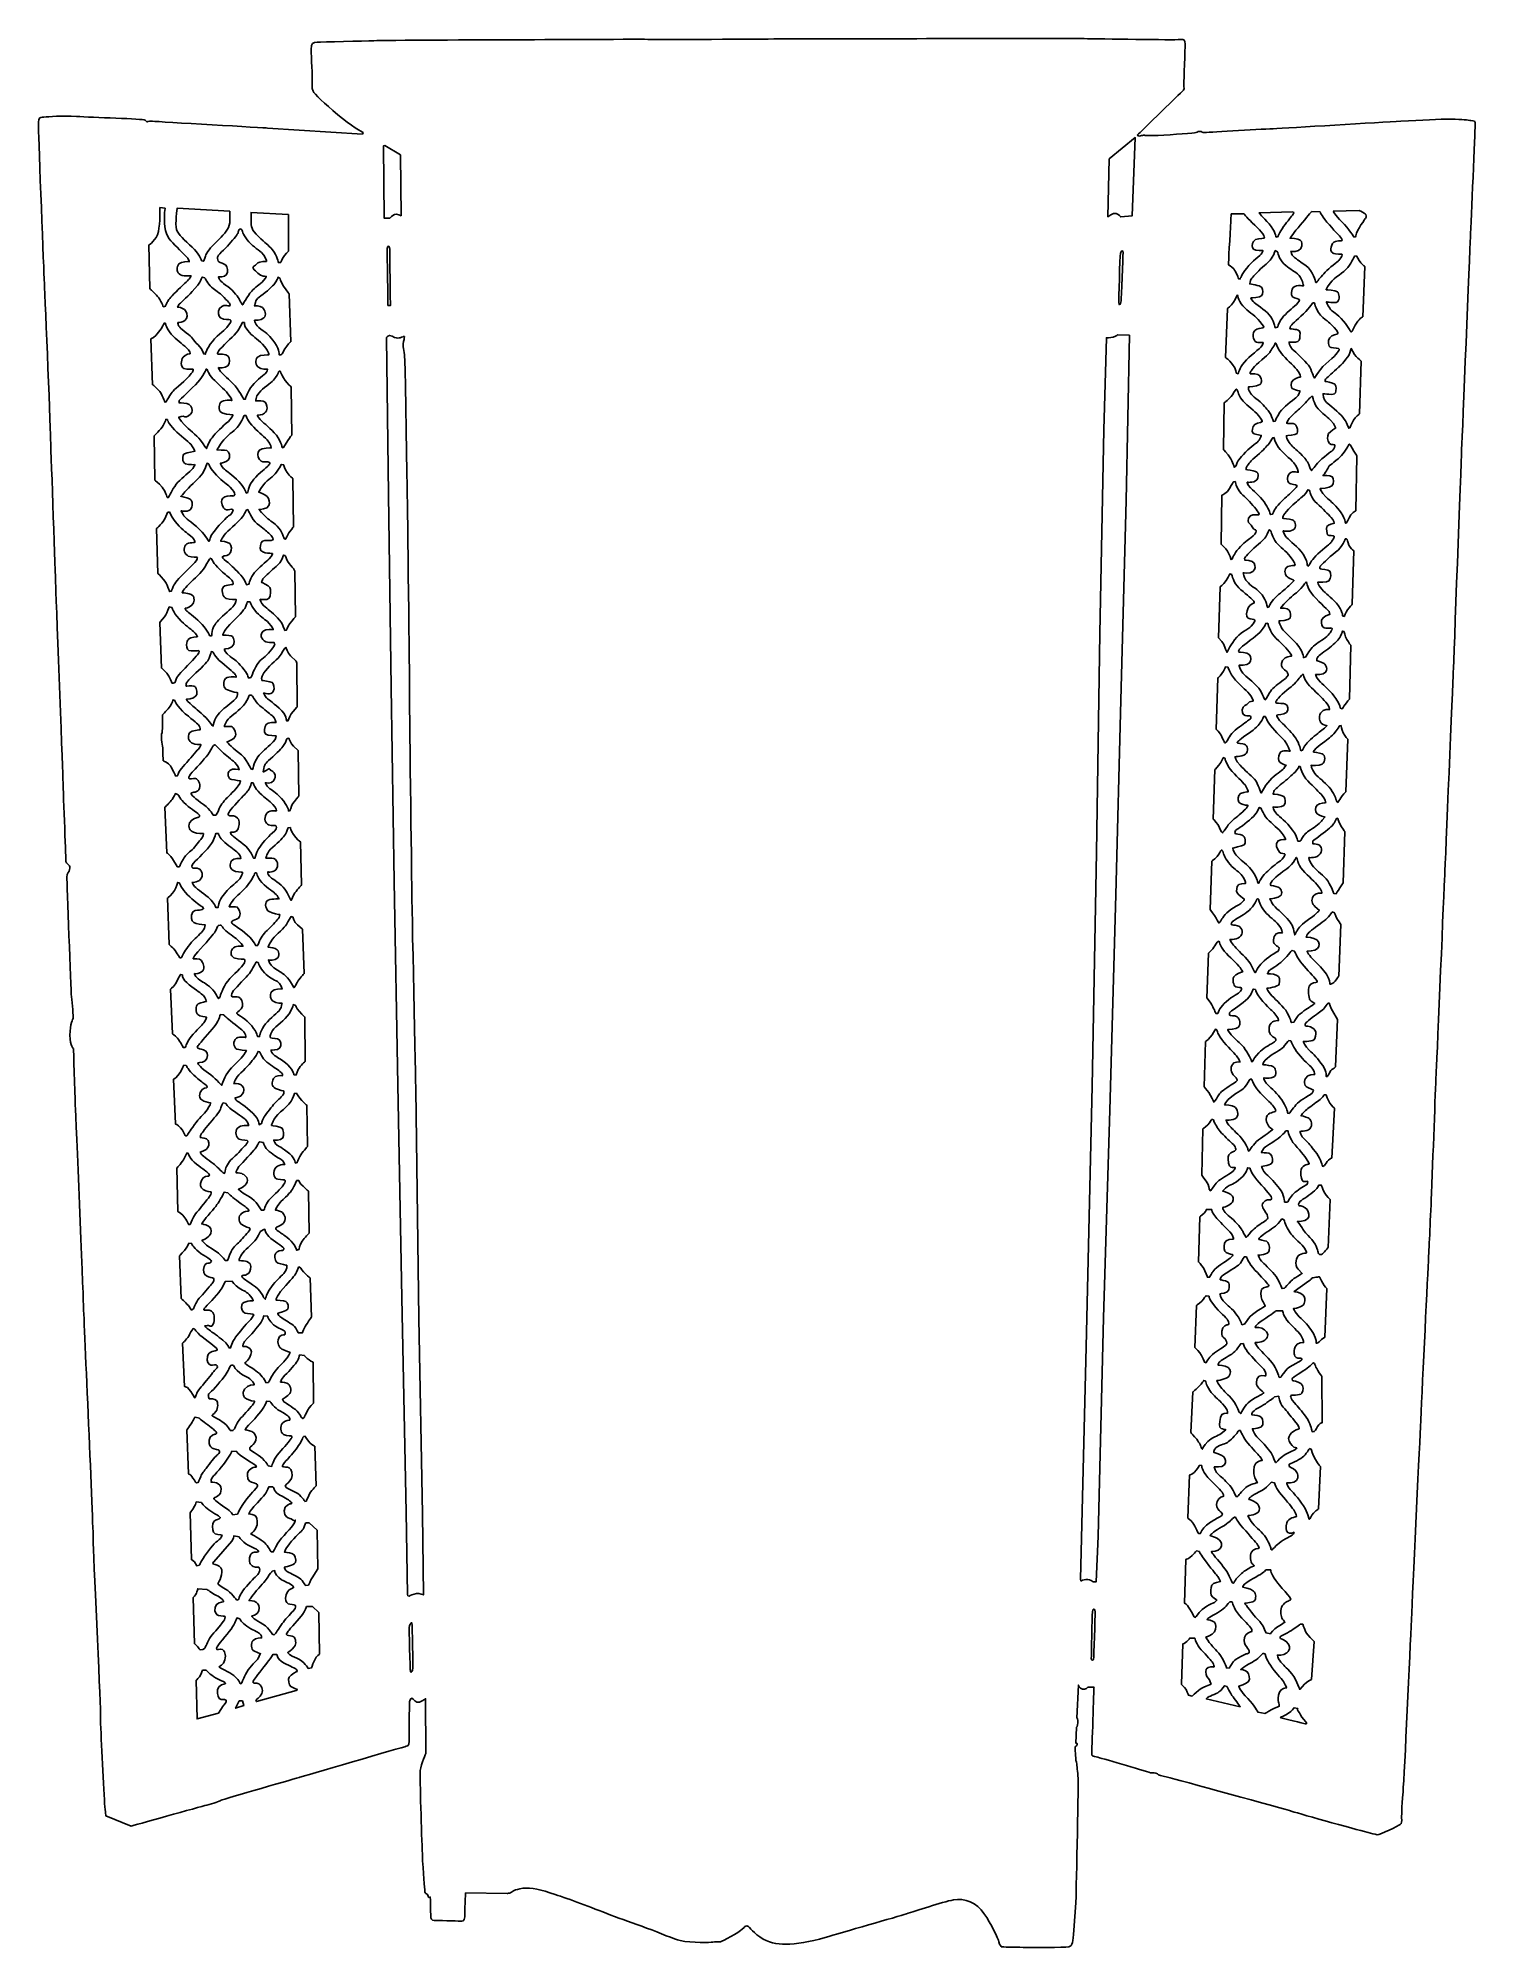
# Model space of a CAD drawing. Header units: centimetres. Extents: x -7.1 to 7.1, y -9.5 to 9.5.
import ezdxf

# ---------------------------------------------------------------- set-up
doc = ezdxf.new("R2010")
doc.units = ezdxf.units.CM
doc.header["$MEASUREMENT"] = 0
doc.layers.add('Camada 1', color=7, linetype='Continuous')

msp = doc.modelspace()

# ---------------------------------------------------------------- linework, layer by layer
at = {"layer": 'Camada 1'}
msp.add_open_spline([(3.77103, 8.50102), (3.77103, 8.50102), (3.79119, 8.48985), (3.80246, 8.4943), (3.80246, 8.4943), (3.81352, 8.49872), (3.83162, 8.50102), (3.83831, 8.50102), (3.83831, 8.50102), (3.8409, 8.50102), (3.8903, 8.49509), (3.97743, 8.49935), (3.97743, 8.49935), (4.12517, 8.50628), (4.34367, 8.52525), (4.35213, 8.52793), (4.35213, 8.52793), (4.36557, 8.53238), (4.38602, 8.5456), (4.40391, 8.53682), (4.40391, 8.53682), (4.4218, 8.52793), (4.43296, 8.52793), (4.43296, 8.52793), (4.43296, 8.52793), (4.43296, 8.52793), (4.96501, 8.55926), (5.11752, 8.56598), (5.11752, 8.56598), (5.27008, 8.57273), (6.17874, 8.63094), (6.38535, 8.64004), (6.38535, 8.64004), (6.59196, 8.64912), (6.76487, 8.66256), (6.88144, 8.6602), (6.88144, 8.6602), (6.99796, 8.65785), (7.04956, 8.65112), (7.07879, 8.64676), (7.07879, 8.64676), (7.10803, 8.64231), (7.1271, 8.65327), (7.12147, 8.59276), (7.12147, 8.59276), (7.11877, 8.55926), (7.08107, 7.64235), (7.07435, 7.49201), (7.07435, 7.49201), (7.06768, 7.34173), (6.99357, 5.54573), (6.98685, 5.39098), (6.98685, 5.39098), (6.98008, 5.23625), (6.90835, 3.26738), (6.90369, 3.17994), (6.90369, 3.17994), (6.89903, 3.09252), (6.82524, 1.28748), (6.81847, 1.16426), (6.81847, 1.16426), (6.81175, 1.04104), (6.74653, -0.58011), (6.73536, -0.77749), (6.73536, -0.77749), (6.72843, -0.89928), (6.70739, -1.49684), (6.68766, -1.9883), (6.68766, -1.9883), (6.67541, -2.29434), (6.66218, -2.5485), (6.65686, -2.65434), (6.65686, -2.65434), (6.64347, -2.93014), (6.5919, -3.99504), (6.57846, -4.30007), (6.57846, -4.30007), (6.56502, -4.60503), (6.49969, -5.91657), (6.48863, -6.21044), (6.48863, -6.21044), (6.47746, -6.50437), (6.41897, -7.74187), (6.40547, -7.91901), (6.40547, -7.91901), (6.39198, -8.09625), (6.39198, -8.12779), (6.39198, -8.17256), (6.39198, -8.17256), (6.39198, -8.21733), (6.39404, -8.23058), (6.37854, -8.24193), (6.37854, -8.24193), (6.36293, -8.25323), (6.17193, -8.34721), (6.14962, -8.34284), (6.14962, -8.34284), (6.12729, -8.33839), (6.08694, -8.32932), (6.05995, -8.3226), (6.05995, -8.3226), (6.03302, -8.31588), (5.38005, -8.13678), (5.30594, -8.11202), (5.30594, -8.11202), (5.23183, -8.08715), (4.14333, -7.79119), (4.07161, -7.7733), (4.07161, -7.7733), (3.99988, -7.75547), (3.98644, -7.75311), (3.97064, -7.73967), (3.97064, -7.73967), (3.95482, -7.7262), (3.92352, -7.73065), (3.91002, -7.73065), (3.91002, -7.73065), (3.89663, -7.73065), (3.44105, -7.58931), (3.38054, -7.57587), (3.38054, -7.57587), (3.31987, -7.56243), (3.31987, -7.56243), (3.31987, -7.5446), (3.31987, -7.5446), (3.31987, -7.52663), (3.3422, -6.88095), (3.3422, -6.88095), (3.3422, -6.88095), (3.3422, -6.88095), (3.2816, -6.88095), (3.2816, -6.88095), (3.2816, -6.88095), (3.2816, -6.88095), (3.25911, -6.90786), (3.22781, -6.90111), (3.22781, -6.90111), (3.19648, -6.89439), (3.18736, -6.86079), (3.18736, -6.86079), (3.18736, -6.86079), (3.18736, -6.86079), (3.1718, -7.1858), (3.1718, -7.1858), (3.1718, -7.1858), (3.1718, -7.1858), (3.18535, -7.19697), (3.18291, -7.23284), (3.18291, -7.23284), (3.18063, -7.26874), (3.16714, -7.27991), (3.16714, -7.27991), (3.16714, -7.27991), (3.16714, -7.27991), (3.16269, -7.43697), (3.16269, -7.43697), (3.16269, -7.43697), (3.16269, -7.43697), (3.18063, -7.43025), (3.17386, -7.45041), (3.17386, -7.45041), (3.16714, -7.4706), (3.15597, -7.46158), (3.15597, -7.47504), (3.15597, -7.47504), (3.15597, -7.48848), (3.16269, -7.61194), (3.16269, -7.61194), (3.16269, -7.61194), (3.16269, -7.61194), (3.16973, -7.60723), (3.17179, -7.64327), (3.17179, -7.64327), (3.17385, -7.67917), (3.18317, -7.74196), (3.18534, -7.80694), (3.18534, -7.80694), (3.18735, -7.87195), (3.16272, -9.01781), (3.16272, -9.01781), (3.16272, -9.01781), (3.16272, -9.01781), (3.14256, -9.28917), (3.14256, -9.28917), (3.14256, -9.28917), (3.13346, -9.41233), (3.13139, -9.44141), (3.09099, -9.45284), (3.09099, -9.45284), (3.05069, -9.46414), (2.72073, -9.45951), (2.63995, -9.45951), (2.63995, -9.45951), (2.55912, -9.45951), (2.4245, -9.45512), (2.4245, -9.45512), (2.4245, -9.45512), (2.4245, -9.45512), (2.40635, -9.43697), (2.39966, -9.40564), (2.39966, -9.40564), (2.39299, -9.37431), (2.32327, -9.22615), (2.2516, -9.12312), (2.2516, -9.12312), (2.17977, -9.02012), (2.0589, -8.96633), (1.94878, -8.98879), (1.94878, -8.98879), (1.83877, -9.01133), (1.56508, -9.10095), (1.48198, -9.12778), (1.48198, -9.12778), (1.39887, -9.15474), (0.83333, -9.31381), (0.67847, -9.36088), (0.67847, -9.36088), (0.52364, -9.408), (0.38693, -9.42827), (0.29033, -9.42827), (0.29033, -9.42827), (0.19373, -9.42827), (0.11507, -9.41703), (0.02987, -9.35659), (0.02987, -9.35659), (-0.05533, -9.29595), (-0.08208, -9.2443), (-0.10017, -9.2466), (-0.10017, -9.2466), (-0.11827, -9.24888), (-0.11382, -9.25102), (-0.14512, -9.28023), (-0.14512, -9.28023), (-0.17655, -9.30947), (-0.34501, -9.40366), (-0.36062, -9.40366), (-0.36062, -9.40366), (-0.37615, -9.40366), (-0.41663, -9.40567), (-0.43679, -9.40803), (-0.43679, -9.40803), (-0.45698, -9.41038), (-0.64322, -9.4192), (-0.75993, -9.39223), (-0.75993, -9.39223), (-0.81922, -9.37858), (-0.95874, -9.31868), (-1.0932, -9.26785), (-1.0932, -9.26785), (-1.22364, -9.21864), (-1.34836, -9.17871), (-1.44893, -9.13897), (-1.44893, -9.13897), (-1.65327, -9.05822), (-1.85959, -8.98197), (-2.00106, -8.9349), (-2.00106, -8.9349), (-2.14237, -8.88772), (-2.23455, -8.86338), (-2.31975, -8.87455), (-2.31975, -8.87455), (-2.405, -8.88572), (-2.42746, -8.91032), (-2.43863, -8.91699), (-2.43863, -8.91699), (-2.4498, -8.92371), (-2.47467, -8.92607), (-2.47467, -8.92607), (-2.47467, -8.92607), (-2.47467, -8.92607), (-2.88742, -8.91935), (-2.88742, -8.91935), (-2.88742, -8.91935), (-2.88742, -8.91935), (-2.8965, -9.11189), (-2.8965, -9.15689), (-2.8965, -9.15689), (-2.8965, -9.20189), (-2.91896, -9.20187), (-2.94357, -9.19957), (-2.94357, -9.19957), (-2.96818, -9.19729), (-3.17693, -9.19285), (-3.19945, -9.19285), (-3.19945, -9.19285), (-3.22191, -9.19285), (-3.23308, -9.17496), (-3.23308, -9.14808), (-3.23308, -9.14808), (-3.23308, -9.12112), (-3.2375, -8.9597), (-3.2375, -8.9597), (-3.2375, -8.9597), (-3.2375, -8.9597), (-3.25123, -8.9706), (-3.2556, -8.96184), (-3.2556, -8.96184), (-3.26002, -8.95298), (-3.26465, -8.93025), (-3.27581, -8.92818), (-3.27581, -8.92818), (-3.28698, -8.92609), (-3.29343, -8.91265), (-3.29134, -8.8991), (-3.29134, -8.8991), (-3.28925, -8.88574), (-3.30941, -8.71982), (-3.31616, -8.53585), (-3.31616, -8.53585), (-3.32288, -8.35199), (-3.34312, -7.77345), (-3.3364, -7.70622), (-3.3364, -7.70622), (-3.32963, -7.63899), (-3.28026, -7.53363), (-3.28026, -7.53363), (-3.28026, -7.53363), (-3.28026, -7.53363), (-3.28463, -6.99549), (-3.28463, -6.99549), (-3.28463, -6.99549), (-3.28463, -6.99549), (-3.34104, -7.04253), (-3.37009, -7.02917), (-3.37009, -7.02917), (-3.39914, -7.01565), (-3.42179, -6.9776), (-3.4306, -6.99549), (-3.4306, -6.99549), (-3.43946, -7.0133), (-3.44203, -7.01795), (-3.44412, -7.02917), (-3.44412, -7.02917), (-3.44621, -7.04018), (-3.44412, -7.42139), (-3.44854, -7.44158), (-3.44854, -7.44158), (-3.45293, -7.46174), (-3.45754, -7.4619), (-3.47545, -7.4664), (-3.47545, -7.4664), (-3.49334, -7.47077), (-4.53013, -7.77345), (-4.53013, -7.77345), (-4.53013, -7.77345), (-4.53013, -7.77345), (-5.29524, -7.99305), (-5.31106, -8.00207), (-5.31106, -8.00207), (-5.3268, -8.01109), (-5.38954, -8.03342), (-5.4524, -8.04911), (-5.4524, -8.04911), (-5.51532, -8.06501), (-6.20204, -8.25768), (-6.20204, -8.25768), (-6.20204, -8.25768), (-6.20204, -8.25768), (-6.4535, -8.15682), (-6.4535, -8.15682), (-6.4535, -8.15682), (-6.4535, -8.15682), (-6.46231, -8.10168), (-6.46863, -7.99706), (-6.46863, -7.99706), (-6.48443, -7.73861), (-6.50729, -7.2575), (-6.50729, -7.14105), (-6.50729, -7.14105), (-6.50729, -6.97727), (-6.58137, -5.51966), (-6.5791, -5.42107), (-6.5791, -5.42107), (-6.57683, -5.32248), (-6.6712, -3.23969), (-6.67565, -3.09379), (-6.67565, -3.09379), (-6.6801, -2.94795), (-6.74973, -1.237), (-6.75648, -1.11153), (-6.75648, -1.11153), (-6.7632, -0.98593), (-6.77437, -0.55106), (-6.77437, -0.55106), (-6.77437, -0.55106), (-6.77437, -0.55106), (-6.81033, -0.53296), (-6.81033, -0.41861), (-6.81033, -0.41861), (-6.81033, -0.30431), (-6.77892, -0.25737), (-6.77665, -0.24838), (-6.77665, -0.24838), (-6.77437, -0.23928), (-6.78782, -0.10704), (-6.79454, -0.03745), (-6.79454, -0.03745), (-6.80126, 0.03214), (-6.83931, 1.10843), (-6.83931, 1.14876), (-6.83931, 1.14876), (-6.83931, 1.18909), (-6.81685, 1.20252), (-6.81243, 1.22271), (-6.81243, 1.22271), (-6.80798, 1.2429), (-6.80825, 1.25869), (-6.82378, 1.26983), (-6.82378, 1.26983), (-6.83931, 1.28092), (-6.85074, 1.29425), (-6.85074, 1.31899), (-6.85074, 1.31899), (-6.85074, 1.34383), (-6.87744, 2.04778), (-6.87979, 2.14198), (-6.87979, 2.14198), (-6.88207, 2.23617), (-6.95173, 4.03452), (-6.95173, 4.0614), (-6.95173, 4.0614), (-6.95173, 4.08833), (-6.99631, 5.31492), (-7.00094, 5.4875), (-7.00094, 5.4875), (-7.00552, 5.66006), (-7.06153, 7.03701), (-7.06386, 7.06156), (-7.06386, 7.06156), (-7.06614, 7.08617), (-7.11979, 8.4652), (-7.12209, 8.57275), (-7.12209, 8.57275), (-7.12444, 8.68038), (-7.11751, 8.67602), (-7.06825, 8.68038), (-7.06825, 8.68038), (-7.01904, 8.68475), (-6.89108, 8.69618), (-6.74302, 8.6871), (-6.74302, 8.6871), (-6.59483, 8.67802), (-6.07862, 8.66458), (-6.0651, 8.65114), (-6.0651, 8.65114), (-6.05166, 8.63767), (-6.04486, 8.63333), (-6.04486, 8.63333), (-6.04486, 8.63333), (-6.04486, 8.63333), (-6.04486, 8.64468), (-5.99107, 8.64005), (-5.99107, 8.64005), (-5.93715, 8.63539), (-4.85119, 8.57274), (-4.85119, 8.57274), (-4.85119, 8.57274), (-4.85119, 8.57274), (-3.91073, 8.51223), (-3.91073, 8.51223), (-3.91073, 8.51223), (-3.91073, 8.51223), (-3.90401, 8.52797), (-3.90401, 8.52797), (-3.90401, 8.52797), (-3.90401, 8.52797), (-4.02516, 8.59507), (-4.15539, 8.70498), (-4.15539, 8.70498), (-4.28562, 8.81491), (-4.38661, 8.91374), (-4.40005, 8.93834), (-4.40005, 8.93834), (-4.41349, 8.96289), (-4.40677, 9.03227), (-4.40677, 9.04806), (-4.40677, 9.04806), (-4.40677, 9.06378), (-4.41563, 9.28349), (-4.41794, 9.35072), (-4.41794, 9.35072), (-4.42025, 9.41795), (-4.40005, 9.41824), (-4.35735, 9.42266), (-4.35735, 9.42266), (-4.31465, 9.42705), (-3.89258, 9.43377), (-3.79622, 9.43814), (-3.79622, 9.43814), (-3.69986, 9.44256), (-2.67658, 9.44722), (-2.48807, 9.44722), (-2.48807, 9.44722), (-2.29955, 9.44722), (-1.2, 9.45373), (-1.08102, 9.45161), (-1.08102, 9.45161), (-0.96188, 9.4496), (0.05449, 9.45187), (0.20488, 9.45632), (0.20488, 9.45632), (0.35538, 9.46066), (1.19014, 9.45373), (1.68157, 9.45838), (1.68157, 9.45838), (2.17306, 9.46304), (3.09101, 9.45838), (3.24354, 9.45838), (3.24354, 9.45838), (3.39607, 9.45838), (4.14127, 9.44285), (4.19284, 9.4496), (4.19284, 9.4496), (4.24441, 9.45632), (4.24208, 9.44486), (4.24441, 9.40454), (4.24441, 9.40454), (4.24669, 9.36419), (4.23324, 9.04135), (4.23324, 9.00766), (4.23324, 9.00766), (4.23324, 8.97403), (4.24208, 8.95152), (4.21747, 8.93363), (4.21747, 8.93363), (4.19281, 8.91582), (4.00575, 8.73144), (3.93251, 8.66018), (3.93251, 8.66018), (3.84276, 8.5727), (3.77103, 8.50102), (3.77103, 8.50102)], degree=3, knots=[0, 0, 0, 0, 0.00746269, 0.00746269, 0.00746269, 0.00746269, 0.01492537, 0.01492537, 0.01492537, 0.01492537, 0.02238806, 0.02238806, 0.02238806, 0.02238806, 0.02985075, 0.02985075, 0.02985075, 0.02985075, 0.03731343, 0.03731343, 0.03731343, 0.03731343, 0.04477612, 0.04477612, 0.04477612, 0.04477612, 0.05223881, 0.05223881, 0.05223881, 0.05223881, 0.05970149, 0.05970149, 0.05970149, 0.05970149, 0.06716418, 0.06716418, 0.06716418, 0.06716418, 0.07462687, 0.07462687, 0.07462687, 0.07462687, 0.08208955, 0.08208955, 0.08208955, 0.08208955, 0.08955224, 0.08955224, 0.08955224, 0.08955224, 0.09701493, 0.09701493, 0.09701493, 0.09701493, 0.10447761, 0.10447761, 0.10447761, 0.10447761, 0.1119403, 0.1119403, 0.1119403, 0.1119403, 0.11940299, 0.11940299, 0.11940299, 0.11940299, 0.12686567, 0.12686567, 0.12686567, 0.12686567, 0.13432836, 0.13432836, 0.13432836, 0.13432836, 0.14179104, 0.14179104, 0.14179104, 0.14179104, 0.14925373, 0.14925373, 0.14925373, 0.14925373, 0.15671642, 0.15671642, 0.15671642, 0.15671642, 0.1641791, 0.1641791, 0.1641791, 0.1641791, 0.17164179, 0.17164179, 0.17164179, 0.17164179, 0.17910448, 0.17910448, 0.17910448, 0.17910448, 0.18656716, 0.18656716, 0.18656716, 0.18656716, 0.19402985, 0.19402985, 0.19402985, 0.19402985, 0.20149254, 0.20149254, 0.20149254, 0.20149254, 0.20895522, 0.20895522, 0.20895522, 0.20895522, 0.21641791, 0.21641791, 0.21641791, 0.21641791, 0.2238806, 0.2238806, 0.2238806, 0.2238806, 0.23134328, 0.23134328, 0.23134328, 0.23134328, 0.23880597, 0.23880597, 0.23880597, 0.23880597, 0.24626866, 0.24626866, 0.24626866, 0.24626866, 0.25373134, 0.25373134, 0.25373134, 0.25373134, 0.26119403, 0.26119403, 0.26119403, 0.26119403, 0.26865672, 0.26865672, 0.26865672, 0.26865672, 0.2761194, 0.2761194, 0.2761194, 0.2761194, 0.28358209, 0.28358209, 0.28358209, 0.28358209, 0.29104478, 0.29104478, 0.29104478, 0.29104478, 0.29850746, 0.29850746, 0.29850746, 0.29850746, 0.30597015, 0.30597015, 0.30597015, 0.30597015, 0.31343284, 0.31343284, 0.31343284, 0.31343284, 0.32089552, 0.32089552, 0.32089552, 0.32089552, 0.32835821, 0.32835821, 0.32835821, 0.32835821, 0.3358209, 0.3358209, 0.3358209, 0.3358209, 0.34328358, 0.34328358, 0.34328358, 0.34328358, 0.35074627, 0.35074627, 0.35074627, 0.35074627, 0.35820896, 0.35820896, 0.35820896, 0.35820896, 0.36567164, 0.36567164, 0.36567164, 0.36567164, 0.37313433, 0.37313433, 0.37313433, 0.37313433, 0.38059701, 0.38059701, 0.38059701, 0.38059701, 0.3880597, 0.3880597, 0.3880597, 0.3880597, 0.39552239, 0.39552239, 0.39552239, 0.39552239, 0.40298507, 0.40298507, 0.40298507, 0.40298507, 0.41044776, 0.41044776, 0.41044776, 0.41044776, 0.41791045, 0.41791045, 0.41791045, 0.41791045, 0.42537313, 0.42537313, 0.42537313, 0.42537313, 0.43283582, 0.43283582, 0.43283582, 0.43283582, 0.44029851, 0.44029851, 0.44029851, 0.44029851, 0.44776119, 0.44776119, 0.44776119, 0.44776119, 0.45522388, 0.45522388, 0.45522388, 0.45522388, 0.46268657, 0.46268657, 0.46268657, 0.46268657, 0.47014925, 0.47014925, 0.47014925, 0.47014925, 0.47761194, 0.47761194, 0.47761194, 0.47761194, 0.48507463, 0.48507463, 0.48507463, 0.48507463, 0.49253731, 0.49253731, 0.49253731, 0.49253731, 0.5, 0.5, 0.5, 0.5, 0.50746269, 0.50746269, 0.50746269, 0.50746269, 0.51492537, 0.51492537, 0.51492537, 0.51492537, 0.52238806, 0.52238806, 0.52238806, 0.52238806, 0.52985075, 0.52985075, 0.52985075, 0.52985075, 0.53731343, 0.53731343, 0.53731343, 0.53731343, 0.54477612, 0.54477612, 0.54477612, 0.54477612, 0.55223881, 0.55223881, 0.55223881, 0.55223881, 0.55970149, 0.55970149, 0.55970149, 0.55970149, 0.56716418, 0.56716418, 0.56716418, 0.56716418, 0.57462687, 0.57462687, 0.57462687, 0.57462687, 0.58208955, 0.58208955, 0.58208955, 0.58208955, 0.58955224, 0.58955224, 0.58955224, 0.58955224, 0.59701493, 0.59701493, 0.59701493, 0.59701493, 0.60447761, 0.60447761, 0.60447761, 0.60447761, 0.6119403, 0.6119403, 0.6119403, 0.6119403, 0.61940299, 0.61940299, 0.61940299, 0.61940299, 0.62686567, 0.62686567, 0.62686567, 0.62686567, 0.63432836, 0.63432836, 0.63432836, 0.63432836, 0.64179104, 0.64179104, 0.64179104, 0.64179104, 0.64925373, 0.64925373, 0.64925373, 0.64925373, 0.65671642, 0.65671642, 0.65671642, 0.65671642, 0.6641791, 0.6641791, 0.6641791, 0.6641791, 0.67164179, 0.67164179, 0.67164179, 0.67164179, 0.67910448, 0.67910448, 0.67910448, 0.67910448, 0.68656716, 0.68656716, 0.68656716, 0.68656716, 0.69402985, 0.69402985, 0.69402985, 0.69402985, 0.70149254, 0.70149254, 0.70149254, 0.70149254, 0.70895522, 0.70895522, 0.70895522, 0.70895522, 0.71641791, 0.71641791, 0.71641791, 0.71641791, 0.7238806, 0.7238806, 0.7238806, 0.7238806, 0.73134328, 0.73134328, 0.73134328, 0.73134328, 0.73880597, 0.73880597, 0.73880597, 0.73880597, 0.74626866, 0.74626866, 0.74626866, 0.74626866, 0.75373134, 0.75373134, 0.75373134, 0.75373134, 0.76119403, 0.76119403, 0.76119403, 0.76119403, 0.76865672, 0.76865672, 0.76865672, 0.76865672, 0.7761194, 0.7761194, 0.7761194, 0.7761194, 0.78358209, 0.78358209, 0.78358209, 0.78358209, 0.79104478, 0.79104478, 0.79104478, 0.79104478, 0.79850746, 0.79850746, 0.79850746, 0.79850746, 0.80597015, 0.80597015, 0.80597015, 0.80597015, 0.81343284, 0.81343284, 0.81343284, 0.81343284, 0.82089552, 0.82089552, 0.82089552, 0.82089552, 0.82835821, 0.82835821, 0.82835821, 0.82835821, 0.8358209, 0.8358209, 0.8358209, 0.8358209, 0.84328358, 0.84328358, 0.84328358, 0.84328358, 0.85074627, 0.85074627, 0.85074627, 0.85074627, 0.85820896, 0.85820896, 0.85820896, 0.85820896, 0.86567164, 0.86567164, 0.86567164, 0.86567164, 0.87313433, 0.87313433, 0.87313433, 0.87313433, 0.88059701, 0.88059701, 0.88059701, 0.88059701, 0.8880597, 0.8880597, 0.8880597, 0.8880597, 0.89552239, 0.89552239, 0.89552239, 0.89552239, 0.90298507, 0.90298507, 0.90298507, 0.90298507, 0.91044776, 0.91044776, 0.91044776, 0.91044776, 0.91791045, 0.91791045, 0.91791045, 0.91791045, 0.92537313, 0.92537313, 0.92537313, 0.92537313, 0.93283582, 0.93283582, 0.93283582, 0.93283582, 0.94029851, 0.94029851, 0.94029851, 0.94029851, 0.94776119, 0.94776119, 0.94776119, 0.94776119, 0.95522388, 0.95522388, 0.95522388, 0.95522388, 0.96268657, 0.96268657, 0.96268657, 0.96268657, 0.97014925, 0.97014925, 0.97014925, 0.97014925, 0.97761194, 0.97761194, 0.97761194, 0.97761194, 0.98507463, 0.98507463, 0.98507463, 0.98507463, 1, 1, 1, 1], dxfattribs=at)
at = {"layer": 'Camada 1', "color": 7}
for points, knots in [([(-3.68644, 8.40019), (-3.68644, 8.40019), (-3.5337, 8.30597), (-3.5337, 8.30597), (-3.5337, 8.30597), (-3.5337, 8.30597), (-3.52698, 7.70261), (-3.52698, 7.70261), (-3.52698, 7.70261), (-3.52698, 7.70261), (-3.56759, 7.72486), (-3.5922, 7.71613), (-3.5922, 7.71613), (-3.61681, 7.70727), (-3.63054, 7.68036), (-3.63932, 7.68036), (-3.63932, 7.68036), (-3.63932, 7.68036), (-3.69525, 7.68036), (-3.69525, 7.68036), (-3.69525, 7.68036), (-3.69525, 7.68036), (-3.69988, 8.3978), (-3.69988, 8.3978), (-3.69988, 8.3978), (-3.69988, 8.3978), (-3.68644, 8.40019), (-3.68644, 8.40019)], [0, 0, 0, 0, 0.125, 0.125, 0.125, 0.125, 0.25, 0.25, 0.25, 0.25, 0.375, 0.375, 0.375, 0.375, 0.5, 0.5, 0.5, 0.5, 0.625, 0.625, 0.625, 0.625, 0.75, 0.75, 0.75, 0.75, 1, 1, 1, 1]), ([(3.49271, 8.26774), (3.49271, 8.26774), (3.47922, 7.69383), (3.47922, 7.69383), (3.47922, 7.69383), (3.47922, 7.69383), (3.531, 7.73418), (3.56227, 7.72518), (3.56227, 7.72518), (3.5937, 7.71616), (3.60717, 7.69155), (3.60717, 7.69155), (3.60717, 7.69155), (3.60717, 7.69155), (3.72163, 7.70264), (3.72163, 7.70264), (3.72163, 7.70264), (3.72163, 7.70264), (3.75087, 8.47858), (3.75087, 8.47858), (3.75087, 8.47858), (3.75087, 8.47858), (3.49271, 8.26774), (3.49271, 8.26774)], [0, 0, 0, 0, 0.14285714, 0.14285714, 0.14285714, 0.14285714, 0.28571429, 0.28571429, 0.28571429, 0.28571429, 0.42857143, 0.42857143, 0.42857143, 0.42857143, 0.57142857, 0.57142857, 0.57142857, 0.57142857, 0.71428571, 0.71428571, 0.71428571, 0.71428571, 1, 1, 1, 1]), ([(-5.86547, 7.77892), (-5.86547, 7.77892), (-5.88584, 7.64676), (-5.86105, 7.55691), (-5.86105, 7.55691), (-5.83618, 7.46724), (-5.79139, 7.4361), (-5.72402, 7.36654), (-5.72402, 7.36654), (-5.65674, 7.29693), (-5.64763, 7.29457), (-5.6365, 7.27441), (-5.6365, 7.27441), (-5.62541, 7.25425), (-5.62748, 7.24753), (-5.62748, 7.24753), (-5.62748, 7.24753), (-5.62748, 7.24753), (-5.70831, 7.25404), (-5.73075, 7.22504), (-5.73075, 7.22504), (-5.75335, 7.19599), (-5.75562, 7.15339), (-5.72638, 7.12643), (-5.72638, 7.12643), (-5.69714, 7.0995), (-5.60959, 7.1086), (-5.60959, 7.1086), (-5.60959, 7.1086), (-5.60959, 7.1086), (-5.60985, 7.0995), (-5.62539, 7.07936), (-5.62539, 7.07936), (-5.64092, 7.05917), (-5.69712, 7.01186), (-5.75771, 6.94926), (-5.75771, 6.94926), (-5.8183, 6.88661), (-5.8341, 6.86872), (-5.84526, 6.84623), (-5.84526, 6.84623), (-5.85635, 6.82369), (-5.86315, 6.80583), (-5.86315, 6.80583), (-5.86315, 6.80583), (-5.86315, 6.80583), (-5.88339, 6.8012), (-5.88339, 6.8012), (-5.88339, 6.8012), (-5.88339, 6.8012), (-5.90773, 6.86454), (-5.94162, 6.90447), (-5.94162, 6.90447), (-5.96853, 6.93593), (-6.01801, 6.9807), (-6.01801, 6.9807), (-6.01801, 6.9807), (-6.01801, 6.9807), (-6.02701, 7.41337), (-6.02701, 7.41337), (-6.02701, 7.41337), (-6.02701, 7.41337), (-5.95062, 7.46062), (-5.93282, 7.54582), (-5.93282, 7.54582), (-5.91488, 7.63096), (-5.91702, 7.78336), (-5.91702, 7.78336), (-5.91702, 7.78336), (-5.91702, 7.78336), (-5.86547, 7.77892), (-5.86547, 7.77892)], [0, 0, 0, 0, 0.05263158, 0.05263158, 0.05263158, 0.05263158, 0.10526316, 0.10526316, 0.10526316, 0.10526316, 0.15789474, 0.15789474, 0.15789474, 0.15789474, 0.21052632, 0.21052632, 0.21052632, 0.21052632, 0.26315789, 0.26315789, 0.26315789, 0.26315789, 0.31578947, 0.31578947, 0.31578947, 0.31578947, 0.36842105, 0.36842105, 0.36842105, 0.36842105, 0.42105263, 0.42105263, 0.42105263, 0.42105263, 0.47368421, 0.47368421, 0.47368421, 0.47368421, 0.52631579, 0.52631579, 0.52631579, 0.52631579, 0.57894737, 0.57894737, 0.57894737, 0.57894737, 0.63157895, 0.63157895, 0.63157895, 0.63157895, 0.68421053, 0.68421053, 0.68421053, 0.68421053, 0.73684211, 0.73684211, 0.73684211, 0.73684211, 0.78947368, 0.78947368, 0.78947368, 0.78947368, 0.84210526, 0.84210526, 0.84210526, 0.84210526, 0.89473684, 0.89473684, 0.89473684, 0.89473684, 1, 1, 1, 1]), ([(-5.22579, 7.74762), (-5.22579, 7.74762), (-5.21449, 7.6375), (-5.23696, 7.58829), (-5.23696, 7.58829), (-5.2595, 7.53916), (-5.32007, 7.47857), (-5.36719, 7.43594), (-5.36719, 7.43594), (-5.41431, 7.39324), (-5.4568, 7.3373), (-5.46588, 7.30367), (-5.46588, 7.30367), (-5.47496, 7.27001), (-5.48395, 7.252), (-5.48395, 7.252), (-5.48395, 7.252), (-5.48395, 7.252), (-5.50414, 7.25655), (-5.50414, 7.25655), (-5.50414, 7.25655), (-5.50414, 7.25655), (-5.52666, 7.33267), (-5.59841, 7.39323), (-5.59841, 7.39323), (-5.67022, 7.45382), (-5.74189, 7.52362), (-5.75306, 7.56603), (-5.75306, 7.56603), (-5.76785, 7.62339), (-5.7466, 7.77894), (-5.7466, 7.77894), (-5.7466, 7.77894), (-5.7466, 7.77894), (-5.22579, 7.74762), (-5.22579, 7.74762)], [0, 0, 0, 0, 0.1, 0.1, 0.1, 0.1, 0.2, 0.2, 0.2, 0.2, 0.3, 0.3, 0.3, 0.3, 0.4, 0.4, 0.4, 0.4, 0.5, 0.5, 0.5, 0.5, 0.6, 0.6, 0.6, 0.6, 0.7, 0.7, 0.7, 0.7, 0.8, 0.8, 0.8, 0.8, 1, 1, 1, 1]), ([(-4.85997, 7.24981), (-4.85997, 7.24981), (-4.934, 7.24981), (-4.94744, 7.23637), (-4.94744, 7.23637), (-4.96096, 7.22293), (-4.95652, 7.22293), (-4.97004, 7.21388), (-4.97004, 7.21388), (-4.98348, 7.20488), (-5.00137, 7.19816), (-4.99465, 7.18472), (-4.99465, 7.18472), (-4.98788, 7.17125), (-4.93422, 7.1195), (-4.91168, 7.11061), (-4.91168, 7.11061), (-4.88922, 7.10188), (-4.86464, 7.10188), (-4.86464, 7.10188), (-4.86464, 7.10188), (-4.86464, 7.10188), (-4.85578, 7.10416), (-4.89152, 7.06148), (-4.89152, 7.06148), (-4.92729, 7.0188), (-4.9765, 6.99404), (-5.0081, 6.95599), (-5.0081, 6.95599), (-5.0525, 6.90233), (-5.09793, 6.81931), (-5.09793, 6.81931), (-5.09793, 6.81931), (-5.09793, 6.81931), (-5.11603, 6.84601), (-5.12717, 6.86852), (-5.12717, 6.86852), (-5.13831, 6.89103), (-5.18318, 6.95845), (-5.24605, 7.00089), (-5.24605, 7.00089), (-5.30892, 7.04338), (-5.33125, 7.07701), (-5.33125, 7.07701), (-5.33125, 7.07701), (-5.33125, 7.07701), (-5.33797, 7.0972), (-5.33797, 7.0972), (-5.33797, 7.0972), (-5.33797, 7.0972), (-5.27505, 7.09519), (-5.25717, 7.1198), (-5.25717, 7.1198), (-5.23934, 7.14435), (-5.25045, 7.20047), (-5.26389, 7.21391), (-5.26389, 7.21391), (-5.27741, 7.22738), (-5.32453, 7.24063), (-5.33355, 7.24526), (-5.33355, 7.24526), (-5.34268, 7.24984), (-5.34707, 7.27661), (-5.34707, 7.2923), (-5.34707, 7.2923), (-5.34707, 7.30807), (-5.27743, 7.37099), (-5.23028, 7.42248), (-5.23028, 7.42248), (-5.18321, 7.47399), (-5.1449, 7.52315), (-5.14273, 7.5345), (-5.14273, 7.5345), (-5.14064, 7.54585), (-5.13601, 7.5568), (-5.13156, 7.5681), (-5.13156, 7.5681), (-5.12719, 7.57948), (-5.10465, 7.56365), (-5.10465, 7.56365), (-5.10465, 7.56365), (-5.10465, 7.56365), (-5.09579, 7.52124), (-5.05316, 7.46509), (-5.05316, 7.46509), (-5.0104, 7.40902), (-4.95003, 7.37304), (-4.91169, 7.33936), (-4.91169, 7.33936), (-4.87344, 7.30574), (-4.85997, 7.24981), (-4.85997, 7.24981)], [0, 0, 0, 0, 0.04166667, 0.04166667, 0.04166667, 0.04166667, 0.08333333, 0.08333333, 0.08333333, 0.08333333, 0.125, 0.125, 0.125, 0.125, 0.16666667, 0.16666667, 0.16666667, 0.16666667, 0.20833333, 0.20833333, 0.20833333, 0.20833333, 0.25, 0.25, 0.25, 0.25, 0.29166667, 0.29166667, 0.29166667, 0.29166667, 0.33333333, 0.33333333, 0.33333333, 0.33333333, 0.375, 0.375, 0.375, 0.375, 0.41666667, 0.41666667, 0.41666667, 0.41666667, 0.45833333, 0.45833333, 0.45833333, 0.45833333, 0.5, 0.5, 0.5, 0.5, 0.54166667, 0.54166667, 0.54166667, 0.54166667, 0.58333333, 0.58333333, 0.58333333, 0.58333333, 0.625, 0.625, 0.625, 0.625, 0.66666667, 0.66666667, 0.66666667, 0.66666667, 0.70833333, 0.70833333, 0.70833333, 0.70833333, 0.75, 0.75, 0.75, 0.75, 0.79166667, 0.79166667, 0.79166667, 0.79166667, 0.83333333, 0.83333333, 0.83333333, 0.83333333, 0.875, 0.875, 0.875, 0.875, 0.91666667, 0.91666667, 0.91666667, 0.91666667, 1, 1, 1, 1]), ([(-4.6445, 7.71614), (-4.6445, 7.71614), (-4.64241, 7.35289), (-4.64241, 7.35289), (-4.64241, 7.35289), (-4.64241, 7.35289), (-4.68281, 7.31503), (-4.69625, 7.29024), (-4.69625, 7.29024), (-4.70969, 7.26545), (-4.72086, 7.23854), (-4.72086, 7.23854), (-4.72086, 7.23854), (-4.72086, 7.23854), (-4.74345, 7.23854), (-4.74345, 7.23854), (-4.74345, 7.23854), (-4.74345, 7.23854), (-4.75454, 7.30606), (-4.80166, 7.36427), (-4.80166, 7.36427), (-4.84881, 7.42248), (-4.86876, 7.42692), (-4.9407, 7.49643), (-4.9407, 7.49643), (-5.01264, 7.56604), (-5.01264, 7.59716), (-5.01264, 7.64888), (-5.01264, 7.64888), (-5.01264, 7.70055), (-5.01481, 7.73421), (-5.01481, 7.73421), (-5.01481, 7.73421), (-5.01481, 7.73421), (-4.6445, 7.71614), (-4.6445, 7.71614)], [0, 0, 0, 0, 0.1, 0.1, 0.1, 0.1, 0.2, 0.2, 0.2, 0.2, 0.3, 0.3, 0.3, 0.3, 0.4, 0.4, 0.4, 0.4, 0.5, 0.5, 0.5, 0.5, 0.6, 0.6, 0.6, 0.6, 0.7, 0.7, 0.7, 0.7, 0.8, 0.8, 0.8, 0.8, 1, 1, 1, 1]), ([(4.83013, 7.72071), (4.83013, 7.72071), (4.86402, 7.67573), (4.9357, 7.6108), (4.9357, 7.6108), (5.00753, 7.54584), (5.04339, 7.48507), (5.0277, 7.4807), (5.0277, 7.4807), (5.01188, 7.47625), (4.94041, 7.4807), (4.92229, 7.44935), (4.92229, 7.44935), (4.90419, 7.418), (4.90419, 7.39088), (4.92441, 7.37304), (4.92441, 7.37304), (4.94462, 7.35515), (5.01654, 7.35748), (5.01654, 7.35748), (5.01654, 7.35748), (5.01654, 7.35748), (5.01633, 7.35285), (5.00516, 7.33264), (5.00516, 7.33264), (4.99405, 7.31248), (4.91089, 7.24967), (4.85705, 7.18474), (4.85705, 7.18474), (4.80321, 7.11978), (4.78971, 7.07499), (4.78971, 7.07499), (4.78971, 7.07499), (4.78971, 7.07499), (4.77622, 7.07703), (4.77622, 7.07703), (4.77622, 7.07703), (4.77622, 7.07703), (4.7495, 7.14897), (4.72703, 7.17585), (4.72703, 7.17585), (4.70454, 7.20273), (4.67525, 7.21175), (4.67525, 7.22292), (4.67525, 7.22292), (4.67525, 7.23112), (4.68978, 7.50822), (4.69758, 7.64837), (4.69758, 7.64837), (4.70033, 7.69946), (4.70218, 7.72068), (4.70218, 7.72068), (4.70218, 7.72068), (4.70218, 7.72068), (4.83013, 7.72069), (4.83013, 7.72069), (4.83013, 7.72069), (4.83013, 7.72069), (4.83013, 7.72071), (4.83013, 7.72071)], [0, 0, 0, 0, 0.0625, 0.0625, 0.0625, 0.0625, 0.125, 0.125, 0.125, 0.125, 0.1875, 0.1875, 0.1875, 0.1875, 0.25, 0.25, 0.25, 0.25, 0.3125, 0.3125, 0.3125, 0.3125, 0.375, 0.375, 0.375, 0.375, 0.4375, 0.4375, 0.4375, 0.4375, 0.5, 0.5, 0.5, 0.5, 0.5625, 0.5625, 0.5625, 0.5625, 0.625, 0.625, 0.625, 0.625, 0.6875, 0.6875, 0.6875, 0.6875, 0.75, 0.75, 0.75, 0.75, 0.8125, 0.8125, 0.8125, 0.8125, 0.875, 0.875, 0.875, 0.875, 1, 1, 1, 1]), ([(5.31275, 7.7409), (5.31275, 7.7409), (5.33296, 7.73862), (5.3172, 7.71841), (5.3172, 7.71841), (5.30138, 7.69825), (5.26315, 7.65319), (5.22068, 7.59498), (5.22068, 7.59498), (5.17821, 7.53677), (5.16673, 7.4964), (5.16673, 7.4964), (5.16673, 7.4964), (5.16673, 7.4964), (5.14657, 7.49198), (5.14657, 7.49198), (5.14657, 7.49198), (5.14657, 7.49198), (5.14239, 7.55006), (5.07717, 7.62186), (5.07717, 7.62186), (5.0119, 7.6938), (4.97822, 7.73185), (4.97822, 7.73185), (4.97822, 7.73185), (4.97822, 7.73185), (5.31275, 7.7409), (5.31275, 7.7409)], [0, 0, 0, 0, 0.125, 0.125, 0.125, 0.125, 0.25, 0.25, 0.25, 0.25, 0.375, 0.375, 0.375, 0.375, 0.5, 0.5, 0.5, 0.5, 0.625, 0.625, 0.625, 0.625, 0.75, 0.75, 0.75, 0.75, 1, 1, 1, 1]), ([(5.58419, 7.7409), (5.58419, 7.7409), (5.58853, 7.71629), (5.65147, 7.64001), (5.65147, 7.64001), (5.71441, 7.56362), (5.77932, 7.50341), (5.79524, 7.47851), (5.79524, 7.47851), (5.81096, 7.45377), (5.79079, 7.45377), (5.79079, 7.45377), (5.79079, 7.45377), (5.79079, 7.45377), (5.71411, 7.46507), (5.69861, 7.41128), (5.69861, 7.41128), (5.68305, 7.35749), (5.68977, 7.33706), (5.73457, 7.3259), (5.73457, 7.3259), (5.77931, 7.31473), (5.80423, 7.33061), (5.80196, 7.31473), (5.80196, 7.31473), (5.79958, 7.29899), (5.78151, 7.27417), (5.77034, 7.26073), (5.77034, 7.26073), (5.75917, 7.24729), (5.67165, 7.18673), (5.6336, 7.14431), (5.6336, 7.14431), (5.59553, 7.10187), (5.56187, 7.06147), (5.55277, 7.048), (5.55277, 7.048), (5.54377, 7.03456), (5.53933, 7.04565), (5.53933, 7.04565), (5.53933, 7.04565), (5.53933, 7.04565), (5.517, 7.15564), (5.44067, 7.20943), (5.44067, 7.20943), (5.36428, 7.26319), (5.34389, 7.28137), (5.32161, 7.2969), (5.32161, 7.2969), (5.29928, 7.31246), (5.29462, 7.35074), (5.29462, 7.35074), (5.29462, 7.35074), (5.29462, 7.35074), (5.37339, 7.33957), (5.39125, 7.37767), (5.39125, 7.37767), (5.40914, 7.41572), (5.40697, 7.44932), (5.3868, 7.46279), (5.3868, 7.46279), (5.36664, 7.47623), (5.28583, 7.48068), (5.28583, 7.48068), (5.28583, 7.48068), (5.28583, 7.48068), (5.32406, 7.53675), (5.3868, 7.61078), (5.3868, 7.61078), (5.44948, 7.68481), (5.49893, 7.74553), (5.49893, 7.74553), (5.49893, 7.74553), (5.49893, 7.74553), (5.58419, 7.7409), (5.58419, 7.7409)], [0, 0, 0, 0, 0.05, 0.05, 0.05, 0.05, 0.1, 0.1, 0.1, 0.1, 0.15, 0.15, 0.15, 0.15, 0.2, 0.2, 0.2, 0.2, 0.25, 0.25, 0.25, 0.25, 0.3, 0.3, 0.3, 0.3, 0.35, 0.35, 0.35, 0.35, 0.4, 0.4, 0.4, 0.4, 0.45, 0.45, 0.45, 0.45, 0.5, 0.5, 0.5, 0.5, 0.55, 0.55, 0.55, 0.55, 0.6, 0.6, 0.6, 0.6, 0.65, 0.65, 0.65, 0.65, 0.7, 0.7, 0.7, 0.7, 0.75, 0.75, 0.75, 0.75, 0.8, 0.8, 0.8, 0.8, 0.85, 0.85, 0.85, 0.85, 0.9, 0.9, 0.9, 0.9, 1, 1, 1, 1]), ([(5.71442, 7.74749), (5.71442, 7.74749), (5.97022, 7.75651), (5.97022, 7.75651), (5.97022, 7.75651), (5.97022, 7.75651), (5.97932, 7.75206), (6.0039, 7.73862), (6.0039, 7.73862), (6.02851, 7.72515), (6.03779, 7.72285), (6.03986, 7.70264), (6.03986, 7.70264), (6.04192, 7.68245), (6.0352, 7.68039), (6.02848, 7.67137), (6.02848, 7.67137), (6.02176, 7.66229), (5.99271, 7.61732), (5.97257, 7.58826), (5.97257, 7.58826), (5.9523, 7.55929), (5.93423, 7.49412), (5.93423, 7.49412), (5.93423, 7.49412), (5.93423, 7.49412), (5.91862, 7.49198), (5.91862, 7.49198), (5.91862, 7.49198), (5.91862, 7.49198), (5.87129, 7.57252), (5.79956, 7.64213), (5.79956, 7.64213), (5.72786, 7.71169), (5.71442, 7.74749), (5.71442, 7.74749)], [0, 0, 0, 0, 0.1, 0.1, 0.1, 0.1, 0.2, 0.2, 0.2, 0.2, 0.3, 0.3, 0.3, 0.3, 0.4, 0.4, 0.4, 0.4, 0.5, 0.5, 0.5, 0.5, 0.6, 0.6, 0.6, 0.6, 0.7, 0.7, 0.7, 0.7, 0.8, 0.8, 0.8, 0.8, 1, 1, 1, 1]), ([(-3.6639, 7.37977), (-3.65758, 7.41533), (-3.63929, 7.40123), (-3.63929, 7.37096), (-3.63929, 7.37096), (-3.63929, 7.3373), (-3.63252, 6.81266), (-3.63252, 6.81266), (-3.63252, 6.81266), (-3.63252, 6.81266), (-3.65721, 6.81467), (-3.65721, 6.81467), (-3.65721, 6.81467), (-3.65718, 6.8147), (-3.66625, 7.34154), (-3.6639, 7.37977)], [0, 0, 0, 0, 0.2, 0.2, 0.2, 0.2, 0.4, 0.4, 0.4, 0.4, 0.6, 0.6, 0.6, 0.6, 1, 1, 1, 1]), ([(3.61156, 6.85973), (3.61156, 6.83954), (3.596, 6.82142), (3.596, 6.82142), (3.596, 6.82142), (3.596, 6.82142), (3.58685, 6.82841), (3.58685, 6.83957), (3.58685, 6.83957), (3.58685, 6.85068), (3.59812, 7.30368), (3.60484, 7.33066), (3.60484, 7.33066), (3.61156, 7.35754), (3.62966, 7.37098), (3.62966, 7.33503), (3.62966, 7.33503), (3.62966, 7.29908), (3.61156, 6.87992), (3.61156, 6.85973)], [0, 0, 0, 0, 0.16666667, 0.16666667, 0.16666667, 0.16666667, 0.33333333, 0.33333333, 0.33333333, 0.33333333, 0.5, 0.5, 0.5, 0.5, 0.66666667, 0.66666667, 0.66666667, 0.66666667, 1, 1, 1, 1]), ([(5.16236, 7.34609), (5.16236, 7.34609), (5.17331, 7.2768), (5.22499, 7.22737), (5.22499, 7.22737), (5.27677, 7.17795), (5.31066, 7.1645), (5.35987, 7.12648), (5.35987, 7.12648), (5.40916, 7.08841), (5.41816, 7.00768), (5.41816, 7.00768), (5.41816, 7.00768), (5.41816, 7.00768), (5.32603, 7.02541), (5.3082, 6.97622), (5.3082, 6.97622), (5.29021, 6.92701), (5.29703, 6.90219), (5.33064, 6.88872), (5.33064, 6.88872), (5.36432, 6.87528), (5.38221, 6.87994), (5.37776, 6.86417), (5.37776, 6.86417), (5.37342, 6.84837), (5.36199, 6.83512), (5.32836, 6.80588), (5.32836, 6.80588), (5.29468, 6.77664), (5.22067, 6.7164), (5.19369, 6.67137), (5.19369, 6.67137), (5.1667, 6.62639), (5.16236, 6.59742), (5.16236, 6.59742), (5.16236, 6.59742), (5.16236, 6.59742), (5.13765, 6.59271), (5.13765, 6.59271), (5.13765, 6.59271), (5.13765, 6.59271), (5.124, 6.6688), (5.07915, 6.72056), (5.07915, 6.72056), (5.03441, 6.77229), (4.94241, 6.8284), (4.91998, 6.85301), (4.91998, 6.85301), (4.89744, 6.87764), (4.89744, 6.89108), (4.89744, 6.89108), (4.89744, 6.89108), (4.89744, 6.89108), (4.99171, 6.8887), (5.00513, 6.91124), (5.00513, 6.91124), (5.01862, 6.9337), (5.02069, 6.96947), (5.00513, 6.99191), (5.00513, 6.99191), (4.98957, 7.01445), (4.88628, 7.02787), (4.88628, 7.02787), (4.88628, 7.02787), (4.88628, 7.02787), (4.89279, 7.06131), (4.89745, 7.07031), (4.89745, 7.07031), (4.90205, 7.07941), (4.94013, 7.12436), (4.99402, 7.17588), (4.99402, 7.17588), (5.04781, 7.22737), (5.08385, 7.2497), (5.10848, 7.2923), (5.10848, 7.2923), (5.13309, 7.335), (5.13764, 7.35752), (5.13764, 7.35752), (5.13764, 7.35752), (5.13764, 7.35752), (5.16236, 7.34609), (5.16236, 7.34609)], [0, 0, 0, 0, 0.04545455, 0.04545455, 0.04545455, 0.04545455, 0.09090909, 0.09090909, 0.09090909, 0.09090909, 0.13636364, 0.13636364, 0.13636364, 0.13636364, 0.18181818, 0.18181818, 0.18181818, 0.18181818, 0.22727273, 0.22727273, 0.22727273, 0.22727273, 0.27272727, 0.27272727, 0.27272727, 0.27272727, 0.31818182, 0.31818182, 0.31818182, 0.31818182, 0.36363636, 0.36363636, 0.36363636, 0.36363636, 0.40909091, 0.40909091, 0.40909091, 0.40909091, 0.45454545, 0.45454545, 0.45454545, 0.45454545, 0.5, 0.5, 0.5, 0.5, 0.54545455, 0.54545455, 0.54545455, 0.54545455, 0.59090909, 0.59090909, 0.59090909, 0.59090909, 0.63636364, 0.63636364, 0.63636364, 0.63636364, 0.68181818, 0.68181818, 0.68181818, 0.68181818, 0.72727273, 0.72727273, 0.72727273, 0.72727273, 0.77272727, 0.77272727, 0.77272727, 0.77272727, 0.81818182, 0.81818182, 0.81818182, 0.81818182, 0.86363636, 0.86363636, 0.86363636, 0.86363636, 0.90909091, 0.90909091, 0.90909091, 0.90909091, 1, 1, 1, 1]), ([(5.94564, 7.30574), (5.94564, 7.30574), (5.96146, 7.26325), (5.98604, 7.23637), (5.98604, 7.23637), (6.01065, 7.20946), (6.02639, 7.20047), (6.02639, 7.20047), (6.02639, 7.20047), (6.02639, 7.20047), (6.00618, 6.70268), (6.00618, 6.70268), (6.00618, 6.70268), (6.00618, 6.70268), (5.96371, 6.68035), (5.93207, 6.61756), (5.93207, 6.61756), (5.90056, 6.55469), (5.89177, 6.55028), (5.89177, 6.55028), (5.89177, 6.55028), (5.88267, 6.55491), (5.85809, 6.61756), (5.7908, 6.68479), (5.7908, 6.68479), (5.72341, 6.7521), (5.70534, 6.7521), (5.67835, 6.7857), (5.67835, 6.7857), (5.65147, 6.81933), (5.64702, 6.85066), (5.64702, 6.85066), (5.64702, 6.85066), (5.64702, 6.85066), (5.72785, 6.83047), (5.75471, 6.85066), (5.75471, 6.85066), (5.7817, 6.8709), (5.7726, 6.9335), (5.75471, 6.9493), (5.75471, 6.9493), (5.73682, 6.96504), (5.64475, 6.96949), (5.64475, 6.96949), (5.64475, 6.96949), (5.64475, 6.96949), (5.63586, 6.97203), (5.68304, 7.03463), (5.68304, 7.03463), (5.73011, 7.09723), (5.81322, 7.13528), (5.85806, 7.1915), (5.85806, 7.1915), (5.90291, 7.24757), (5.92534, 7.30368), (5.92534, 7.30368), (5.92534, 7.30368), (5.92534, 7.30368), (5.94564, 7.30574), (5.94564, 7.30574)], [0, 0, 0, 0, 0.0625, 0.0625, 0.0625, 0.0625, 0.125, 0.125, 0.125, 0.125, 0.1875, 0.1875, 0.1875, 0.1875, 0.25, 0.25, 0.25, 0.25, 0.3125, 0.3125, 0.3125, 0.3125, 0.375, 0.375, 0.375, 0.375, 0.4375, 0.4375, 0.4375, 0.4375, 0.5, 0.5, 0.5, 0.5, 0.5625, 0.5625, 0.5625, 0.5625, 0.625, 0.625, 0.625, 0.625, 0.6875, 0.6875, 0.6875, 0.6875, 0.75, 0.75, 0.75, 0.75, 0.8125, 0.8125, 0.8125, 0.8125, 0.875, 0.875, 0.875, 0.875, 1, 1, 1, 1]), ([(-5.47262, 7.08839), (-5.47262, 7.08839), (-5.44338, 7.03018), (-5.40534, 6.9942), (-5.40534, 6.9942), (-5.36721, 6.95832), (-5.33589, 6.94949), (-5.28202, 6.89334), (-5.28202, 6.89334), (-5.22818, 6.8372), (-5.21466, 6.82166), (-5.22138, 6.81267), (-5.22138, 6.81267), (-5.22818, 6.80352), (-5.25279, 6.81238), (-5.26623, 6.81468), (-5.26623, 6.81468), (-5.27975, 6.81701), (-5.33354, 6.79912), (-5.33589, 6.7588), (-5.33589, 6.7588), (-5.33824, 6.7184), (-5.33589, 6.68943), (-5.28877, 6.67805), (-5.28877, 6.67805), (-5.24162, 6.66675), (-5.21704, 6.68271), (-5.21469, 6.66461), (-5.21469, 6.66461), (-5.21241, 6.64651), (-5.22821, 6.62871), (-5.25514, 6.595), (-5.25514, 6.595), (-5.28205, 6.5614), (-5.36722, 6.50988), (-5.41878, 6.42913), (-5.41878, 6.42913), (-5.47029, 6.34843), (-5.46593, 6.33036), (-5.46593, 6.33036), (-5.46593, 6.33036), (-5.46593, 6.33036), (-5.48617, 6.33502), (-5.48617, 6.33502), (-5.48617, 6.33502), (-5.48617, 6.33502), (-5.48818, 6.36883), (-5.53996, 6.42244), (-5.53996, 6.42244), (-5.59322, 6.47798), (-5.59388, 6.49647), (-5.65675, 6.54359), (-5.65675, 6.54359), (-5.71967, 6.59063), (-5.73755, 6.61288), (-5.73755, 6.62871), (-5.73755, 6.62871), (-5.73755, 6.64445), (-5.7512, 6.64424), (-5.72641, 6.64654), (-5.72641, 6.64654), (-5.70159, 6.64887), (-5.67236, 6.65347), (-5.65439, 6.68477), (-5.65439, 6.68477), (-5.6365, 6.71612), (-5.65653, 6.75623), (-5.67463, 6.77433), (-5.67463, 6.77433), (-5.69273, 6.79243), (-5.74194, 6.79687), (-5.74194, 6.79687), (-5.74194, 6.79687), (-5.74194, 6.79687), (-5.72641, 6.82611), (-5.72641, 6.82611), (-5.72641, 6.82611), (-5.72641, 6.82611), (-5.65238, 6.89107), (-5.59846, 6.95155), (-5.59846, 6.95155), (-5.59846, 6.95155), (-5.54467, 7.01206), (-5.54467, 7.01206), (-5.54467, 7.01206), (-5.54467, 7.01206), (-5.52652, 7.0346), (-5.52207, 7.04569), (-5.52207, 7.04569), (-5.5177, 7.05686), (-5.49746, 7.09519), (-5.49746, 7.09519), (-5.49746, 7.09519), (-5.49746, 7.09519), (-5.47262, 7.08839), (-5.47262, 7.08839)], [0, 0, 0, 0, 0.04, 0.04, 0.04, 0.04, 0.08, 0.08, 0.08, 0.08, 0.12, 0.12, 0.12, 0.12, 0.16, 0.16, 0.16, 0.16, 0.2, 0.2, 0.2, 0.2, 0.24, 0.24, 0.24, 0.24, 0.28, 0.28, 0.28, 0.28, 0.32, 0.32, 0.32, 0.32, 0.36, 0.36, 0.36, 0.36, 0.4, 0.4, 0.4, 0.4, 0.44, 0.44, 0.44, 0.44, 0.48, 0.48, 0.48, 0.48, 0.52, 0.52, 0.52, 0.52, 0.56, 0.56, 0.56, 0.56, 0.6, 0.6, 0.6, 0.6, 0.64, 0.64, 0.64, 0.64, 0.68, 0.68, 0.68, 0.68, 0.72, 0.72, 0.72, 0.72, 0.76, 0.76, 0.76, 0.76, 0.8, 0.8, 0.8, 0.8, 0.84, 0.84, 0.84, 0.84, 0.88, 0.88, 0.88, 0.88, 0.92, 0.92, 0.92, 0.92, 1, 1, 1, 1]), ([(-4.7253, 7.08167), (-4.7253, 7.08167), (-4.72975, 7.06151), (-4.69167, 7.00536), (-4.69167, 7.00536), (-4.65357, 6.94929), (-4.63775, 6.92911), (-4.63775, 6.92911), (-4.63775, 6.92911), (-4.63775, 6.92911), (-4.61986, 6.45379), (-4.61986, 6.45379), (-4.61986, 6.45379), (-4.61986, 6.45379), (-4.63103, 6.44725), (-4.66026, 6.409), (-4.66026, 6.409), (-4.6895, 6.37077), (-4.70048, 6.34407), (-4.70511, 6.33505), (-4.70511, 6.33505), (-4.70969, 6.32597), (-4.73429, 6.32362), (-4.73429, 6.32362), (-4.73429, 6.32362), (-4.73429, 6.32362), (-4.72744, 6.36651), (-4.77914, 6.44263), (-4.77914, 6.44263), (-4.83092, 6.51872), (-4.85317, 6.53431), (-4.91609, 6.57923), (-4.91609, 6.57923), (-4.97901, 6.62426), (-4.97901, 6.66678), (-4.97901, 6.66678), (-4.97901, 6.66678), (-4.97901, 6.66678), (-4.91379, 6.66464), (-4.88691, 6.69152), (-4.88691, 6.69152), (-4.85995, 6.71843), (-4.87339, 6.76785), (-4.90035, 6.79243), (-4.90035, 6.79243), (-4.92726, 6.81704), (-4.97901, 6.80796), (-4.97901, 6.80796), (-4.97901, 6.80796), (-4.97901, 6.80796), (-4.97875, 6.82169), (-4.97438, 6.83283), (-4.97438, 6.83283), (-4.97001, 6.84394), (-4.97438, 6.86855), (-4.91609, 6.90887), (-4.91609, 6.90887), (-4.85786, 6.94927), (-4.79938, 7.00751), (-4.7815, 7.02997), (-4.7815, 7.02997), (-4.76361, 7.05241), (-4.74546, 7.09281), (-4.74546, 7.09281), (-4.74546, 7.09281), (-4.74546, 7.09281), (-4.7253, 7.08167), (-4.7253, 7.08167)], [0, 0, 0, 0, 0.05555556, 0.05555556, 0.05555556, 0.05555556, 0.11111111, 0.11111111, 0.11111111, 0.11111111, 0.16666667, 0.16666667, 0.16666667, 0.16666667, 0.22222222, 0.22222222, 0.22222222, 0.22222222, 0.27777778, 0.27777778, 0.27777778, 0.27777778, 0.33333333, 0.33333333, 0.33333333, 0.33333333, 0.38888889, 0.38888889, 0.38888889, 0.38888889, 0.44444444, 0.44444444, 0.44444444, 0.44444444, 0.5, 0.5, 0.5, 0.5, 0.55555556, 0.55555556, 0.55555556, 0.55555556, 0.61111111, 0.61111111, 0.61111111, 0.61111111, 0.66666667, 0.66666667, 0.66666667, 0.66666667, 0.72222222, 0.72222222, 0.72222222, 0.72222222, 0.77777778, 0.77777778, 0.77777778, 0.77777778, 0.83333333, 0.83333333, 0.83333333, 0.83333333, 0.88888889, 0.88888889, 0.88888889, 0.88888889, 1, 1, 1, 1]), ([(4.76282, 6.91794), (4.76282, 6.91794), (4.78071, 6.83954), (4.83688, 6.79007), (4.83688, 6.79007), (4.89305, 6.74073), (4.94462, 6.70495), (4.98494, 6.65561), (4.98494, 6.65561), (5.02545, 6.60619), (5.03672, 6.60383), (5.01656, 6.59269), (5.01656, 6.59269), (4.9964, 6.58158), (4.96251, 6.59481), (4.9379, 6.56576), (4.9379, 6.56576), (4.91324, 6.53679), (4.91536, 6.51427), (4.92441, 6.48736), (4.92441, 6.48736), (4.93346, 6.46048), (4.94462, 6.44931), (4.96703, 6.44704), (4.96703, 6.44704), (4.98963, 6.44474), (5.01653, 6.44704), (5.01653, 6.44704), (5.01653, 6.44704), (5.01653, 6.44704), (5.02542, 6.44725), (5.00753, 6.41569), (5.00753, 6.41569), (4.98959, 6.38418), (4.88164, 6.3125), (4.83246, 6.25194), (4.83246, 6.25194), (4.78322, 6.19143), (4.77184, 6.13764), (4.77184, 6.13764), (4.77184, 6.13764), (4.77184, 6.13764), (4.75395, 6.14209), (4.75395, 6.14209), (4.75395, 6.14209), (4.75395, 6.14209), (4.75141, 6.18014), (4.71572, 6.22951), (4.71572, 6.22951), (4.67995, 6.27893), (4.64621, 6.29674), (4.64621, 6.29674), (4.64621, 6.29674), (4.64621, 6.29674), (4.6641, 6.78109), (4.6641, 6.78109), (4.6641, 6.78109), (4.6641, 6.78109), (4.70011, 6.80826), (4.72472, 6.84631), (4.72472, 6.84631), (4.74932, 6.88434), (4.76282, 6.91794), (4.76282, 6.91794)], [0, 0, 0, 0, 0.05882353, 0.05882353, 0.05882353, 0.05882353, 0.11764706, 0.11764706, 0.11764706, 0.11764706, 0.17647059, 0.17647059, 0.17647059, 0.17647059, 0.23529412, 0.23529412, 0.23529412, 0.23529412, 0.29411765, 0.29411765, 0.29411765, 0.29411765, 0.35294118, 0.35294118, 0.35294118, 0.35294118, 0.41176471, 0.41176471, 0.41176471, 0.41176471, 0.47058824, 0.47058824, 0.47058824, 0.47058824, 0.52941176, 0.52941176, 0.52941176, 0.52941176, 0.58823529, 0.58823529, 0.58823529, 0.58823529, 0.64705882, 0.64705882, 0.64705882, 0.64705882, 0.70588235, 0.70588235, 0.70588235, 0.70588235, 0.76470588, 0.76470588, 0.76470588, 0.76470588, 0.82352941, 0.82352941, 0.82352941, 0.82352941, 0.88235294, 0.88235294, 0.88235294, 0.88235294, 1, 1, 1, 1]), ([(5.52818, 6.84158), (5.52818, 6.84158), (5.54189, 6.75398), (5.61129, 6.69574), (5.61129, 6.69574), (5.68074, 6.63753), (5.68768, 6.63544), (5.72342, 6.59501), (5.72342, 6.59501), (5.75919, 6.55469), (5.76136, 6.5436), (5.75919, 6.53445), (5.75919, 6.53445), (5.75713, 6.52543), (5.69863, 6.52334), (5.67836, 6.4941), (5.67836, 6.4941), (5.6582, 6.46494), (5.66264, 6.40205), (5.69191, 6.39769), (5.69191, 6.39769), (5.72115, 6.39327), (5.7748, 6.39097), (5.77263, 6.3798), (5.77263, 6.3798), (5.77062, 6.36863), (5.75506, 6.33247), (5.66957, 6.26309), (5.66957, 6.26309), (5.58419, 6.19369), (5.52818, 6.09495), (5.52818, 6.09495), (5.52818, 6.09495), (5.51686, 6.09495), (5.50357, 6.17356), (5.46767, 6.22068), (5.46767, 6.22068), (5.43161, 6.26775), (5.34178, 6.35078), (5.30821, 6.38213), (5.30821, 6.38213), (5.27448, 6.41346), (5.27678, 6.4515), (5.27678, 6.4515), (5.27678, 6.4515), (5.27678, 6.4515), (5.33951, 6.44475), (5.362, 6.45822), (5.362, 6.45822), (5.38449, 6.47169), (5.38449, 6.50299), (5.38449, 6.53892), (5.38449, 6.53892), (5.38449, 6.57488), (5.35316, 6.57279), (5.33298, 6.57723), (5.33298, 6.57723), (5.31277, 6.5816), (5.28353, 6.58395), (5.28353, 6.58395), (5.28353, 6.58395), (5.28353, 6.58395), (5.29025, 6.6085), (5.29025, 6.6085), (5.29025, 6.6085), (5.29025, 6.6085), (5.31949, 6.64427), (5.3936, 6.70714), (5.3936, 6.70714), (5.46771, 6.76993), (5.51018, 6.83959), (5.51018, 6.83959), (5.51018, 6.83959), (5.51018, 6.83959), (5.52818, 6.84158), (5.52818, 6.84158)], [0, 0, 0, 0, 0.05, 0.05, 0.05, 0.05, 0.1, 0.1, 0.1, 0.1, 0.15, 0.15, 0.15, 0.15, 0.2, 0.2, 0.2, 0.2, 0.25, 0.25, 0.25, 0.25, 0.3, 0.3, 0.3, 0.3, 0.35, 0.35, 0.35, 0.35, 0.4, 0.4, 0.4, 0.4, 0.45, 0.45, 0.45, 0.45, 0.5, 0.5, 0.5, 0.5, 0.55, 0.55, 0.55, 0.55, 0.6, 0.6, 0.6, 0.6, 0.65, 0.65, 0.65, 0.65, 0.7, 0.7, 0.7, 0.7, 0.75, 0.75, 0.75, 0.75, 0.8, 0.8, 0.8, 0.8, 0.85, 0.85, 0.85, 0.85, 0.9, 0.9, 0.9, 0.9, 1, 1, 1, 1]), ([(-5.86311, 6.63769), (-5.86311, 6.63769), (-5.85403, 6.58829), (-5.80482, 6.53008), (-5.80482, 6.53008), (-5.75561, 6.47187), (-5.69483, 6.4334), (-5.65671, 6.39768), (-5.65671, 6.39768), (-5.61866, 6.36191), (-5.61631, 6.33712), (-5.61631, 6.33712), (-5.61631, 6.33712), (-5.61631, 6.33712), (-5.66325, 6.33058), (-5.68812, 6.30132), (-5.68812, 6.30132), (-5.71289, 6.27214), (-5.71289, 6.2003), (-5.67926, 6.18914), (-5.67926, 6.18914), (-5.64563, 6.17797), (-5.58943, 6.18242), (-5.58943, 6.18242), (-5.58943, 6.18242), (-5.58943, 6.18242), (-5.58498, 6.16681), (-5.59615, 6.15334), (-5.59615, 6.15334), (-5.60732, 6.1399), (-5.63192, 6.10164), (-5.70831, 6.03669), (-5.70831, 6.03669), (-5.7847, 5.97176), (-5.80258, 5.95136), (-5.82065, 5.92006), (-5.82065, 5.92006), (-5.83872, 5.88876), (-5.85433, 5.8595), (-5.85433, 5.8595), (-5.85433, 5.8595), (-5.85433, 5.8595), (-5.86777, 5.85511), (-5.86777, 5.85511), (-5.86777, 5.85511), (-5.86777, 5.85511), (-5.89259, 5.93372), (-5.93505, 5.97849), (-5.93505, 5.97849), (-5.97762, 6.02326), (-5.99106, 6.02765), (-5.99106, 6.02765), (-5.99106, 6.02765), (-5.99106, 6.02765), (-6.0068, 6.48302), (-6.0068, 6.48302), (-6.0068, 6.48302), (-6.0068, 6.48302), (-5.96619, 6.49852), (-5.93041, 6.54795), (-5.93041, 6.54795), (-5.89464, 6.59737), (-5.87662, 6.6377), (-5.87662, 6.6377), (-5.87662, 6.6377), (-5.87662, 6.6377), (-5.86311, 6.63769), (-5.86311, 6.63769)], [0, 0, 0, 0, 0.05555556, 0.05555556, 0.05555556, 0.05555556, 0.11111111, 0.11111111, 0.11111111, 0.11111111, 0.16666667, 0.16666667, 0.16666667, 0.16666667, 0.22222222, 0.22222222, 0.22222222, 0.22222222, 0.27777778, 0.27777778, 0.27777778, 0.27777778, 0.33333333, 0.33333333, 0.33333333, 0.33333333, 0.38888889, 0.38888889, 0.38888889, 0.38888889, 0.44444444, 0.44444444, 0.44444444, 0.44444444, 0.5, 0.5, 0.5, 0.5, 0.55555556, 0.55555556, 0.55555556, 0.55555556, 0.61111111, 0.61111111, 0.61111111, 0.61111111, 0.66666667, 0.66666667, 0.66666667, 0.66666667, 0.72222222, 0.72222222, 0.72222222, 0.72222222, 0.77777778, 0.77777778, 0.77777778, 0.77777778, 0.83333333, 0.83333333, 0.83333333, 0.83333333, 0.88888889, 0.88888889, 0.88888889, 0.88888889, 1, 1, 1, 1]), ([(-5.07775, 6.64444), (-5.07775, 6.64444), (-5.09349, 6.62401), (-5.04634, 6.56575), (-5.04634, 6.56575), (-4.99922, 6.50754), (-4.95633, 6.48534), (-4.90037, 6.42915), (-4.90037, 6.42915), (-4.84436, 6.37308), (-4.83764, 6.32596), (-4.83764, 6.32596), (-4.83764, 6.32596), (-4.83764, 6.32596), (-4.92519, 6.32361), (-4.94535, 6.30577), (-4.94535, 6.30577), (-4.96559, 6.28794), (-4.98112, 6.23875), (-4.94744, 6.20713), (-4.94744, 6.20713), (-4.91381, 6.17567), (-4.85116, 6.18239), (-4.85116, 6.18239), (-4.85116, 6.18239), (-4.85116, 6.18239), (-4.84859, 6.15546), (-4.87341, 6.1376), (-4.87341, 6.1376), (-4.89823, 6.11971), (-4.98133, 6.05449), (-5.01946, 5.99629), (-5.01946, 5.99629), (-5.05751, 5.93808), (-5.07103, 5.88429), (-5.07103, 5.88429), (-5.07103, 5.88429), (-5.07103, 5.88429), (-5.08677, 5.88429), (-5.08677, 5.88429), (-5.08677, 5.88429), (-5.08677, 5.88429), (-5.13389, 5.98057), (-5.19448, 6.04108), (-5.19448, 6.04108), (-5.25512, 6.10164), (-5.30434, 6.1399), (-5.3178, 6.16009), (-5.3178, 6.16009), (-5.33124, 6.18025), (-5.33796, 6.19814), (-5.33796, 6.19814), (-5.33796, 6.19814), (-5.33796, 6.19814), (-5.273, 6.18684), (-5.24604, 6.21603), (-5.24604, 6.21603), (-5.21908, 6.24524), (-5.22371, 6.28797), (-5.24159, 6.3125), (-5.24159, 6.3125), (-5.25948, 6.33713), (-5.34023, 6.33039), (-5.34023, 6.33039), (-5.34023, 6.33039), (-5.34023, 6.33039), (-5.36955, 6.3329), (-5.30218, 6.40228), (-5.30218, 6.40228), (-5.2349, 6.47168), (-5.16087, 6.53219), (-5.1339, 6.57923), (-5.1339, 6.57923), (-5.10694, 6.62635), (-5.10022, 6.64654), (-5.10022, 6.64654), (-5.10022, 6.64654), (-5.10022, 6.64654), (-5.07775, 6.64444), (-5.07775, 6.64444)], [0, 0, 0, 0, 0.04761905, 0.04761905, 0.04761905, 0.04761905, 0.0952381, 0.0952381, 0.0952381, 0.0952381, 0.14285714, 0.14285714, 0.14285714, 0.14285714, 0.19047619, 0.19047619, 0.19047619, 0.19047619, 0.23809524, 0.23809524, 0.23809524, 0.23809524, 0.28571429, 0.28571429, 0.28571429, 0.28571429, 0.33333333, 0.33333333, 0.33333333, 0.33333333, 0.38095238, 0.38095238, 0.38095238, 0.38095238, 0.42857143, 0.42857143, 0.42857143, 0.42857143, 0.47619048, 0.47619048, 0.47619048, 0.47619048, 0.52380952, 0.52380952, 0.52380952, 0.52380952, 0.57142857, 0.57142857, 0.57142857, 0.57142857, 0.61904762, 0.61904762, 0.61904762, 0.61904762, 0.66666667, 0.66666667, 0.66666667, 0.66666667, 0.71428571, 0.71428571, 0.71428571, 0.71428571, 0.76190476, 0.76190476, 0.76190476, 0.76190476, 0.80952381, 0.80952381, 0.80952381, 0.80952381, 0.85714286, 0.85714286, 0.85714286, 0.85714286, 0.9047619, 0.9047619, 0.9047619, 0.9047619, 1, 1, 1, 1]), ([(-3.49327, 6.50757), (-3.49327, 6.50757), (-3.49562, 6.48511), (-3.49562, 6.48511), (-3.49562, 6.48511), (-3.49562, 6.48511), (-3.51115, 6.43362), (-3.50679, 6.41343), (-3.50679, 6.41343), (-3.50234, 6.39327), (-3.49121, 6.31019), (-3.4889, 6.25865), (-3.4889, 6.25865), (-3.48655, 6.20716), (-3.46847, 5.08596), (-3.4663, 4.97156), (-3.4663, 4.97156), (-3.46429, 4.85726), (-3.44196, 3.05674), (-3.44405, 3.00967), (-3.44405, 3.00967), (-3.44614, 2.96263), (-3.42151, 1.12385), (-3.42151, 1.03874), (-3.42151, 1.03874), (-3.42151, 0.95357), (-3.38119, -0.9568), (-3.38119, -0.9568), (-3.38119, -0.9568), (-3.38119, -0.9568), (-3.34978, -3.22835), (-3.34978, -3.22835), (-3.34978, -3.22835), (-3.34978, -3.22835), (-3.3161, -5.16341), (-3.3161, -5.16341), (-3.3161, -5.16341), (-3.3161, -5.16341), (-3.3048, -5.96618), (-3.3048, -5.96618), (-3.3048, -5.96618), (-3.3048, -5.96618), (-3.34306, -5.95065), (-3.37439, -5.95274), (-3.37439, -5.95274), (-3.4058, -5.9548), (-3.43731, -5.97735), (-3.44847, -5.97735), (-3.44847, -5.97735), (-3.45956, -5.97735), (-3.46191, -5.975), (-3.46191, -5.96383), (-3.46191, -5.96383), (-3.46191, -5.96383), (-3.47771, -5.14553), (-3.47771, -5.14553), (-3.47771, -5.14553), (-3.47771, -5.14553), (-3.5202, -3.02196), (-3.5202, -3.02196), (-3.5202, -3.02196), (-3.5202, -3.02196), (-3.56052, -0.91204), (-3.56052, -0.91204), (-3.56052, -0.91204), (-3.56052, -0.91204), (-3.59428, 1.10596), (-3.59428, 1.10596), (-3.59428, 1.10596), (-3.59428, 1.10596), (-3.62574, 3.02758), (-3.62574, 3.02758), (-3.62574, 3.02758), (-3.62574, 3.02758), (-3.6527, 4.94023), (-3.6527, 4.94023), (-3.6527, 4.94023), (-3.6527, 4.94023), (-3.67294, 6.4941), (-3.67294, 6.4941), (-3.67294, 6.4941), (-3.67294, 6.4941), (-3.65479, 6.53244), (-3.61672, 6.50992), (-3.61672, 6.50992), (-3.57865, 6.4874), (-3.5605, 6.49182), (-3.54706, 6.49182), (-3.54706, 6.49182), (-3.53362, 6.49182), (-3.50674, 6.50526), (-3.50674, 6.50526), (-3.50674, 6.50526), (-3.50674, 6.50526), (-3.49327, 6.50757), (-3.49327, 6.50757)], [0, 0, 0, 0, 0.04, 0.04, 0.04, 0.04, 0.08, 0.08, 0.08, 0.08, 0.12, 0.12, 0.12, 0.12, 0.16, 0.16, 0.16, 0.16, 0.2, 0.2, 0.2, 0.2, 0.24, 0.24, 0.24, 0.24, 0.28, 0.28, 0.28, 0.28, 0.32, 0.32, 0.32, 0.32, 0.36, 0.36, 0.36, 0.36, 0.4, 0.4, 0.4, 0.4, 0.44, 0.44, 0.44, 0.44, 0.48, 0.48, 0.48, 0.48, 0.52, 0.52, 0.52, 0.52, 0.56, 0.56, 0.56, 0.56, 0.6, 0.6, 0.6, 0.6, 0.64, 0.64, 0.64, 0.64, 0.68, 0.68, 0.68, 0.68, 0.72, 0.72, 0.72, 0.72, 0.76, 0.76, 0.76, 0.76, 0.8, 0.8, 0.8, 0.8, 0.84, 0.84, 0.84, 0.84, 0.88, 0.88, 0.88, 0.88, 0.92, 0.92, 0.92, 0.92, 1, 1, 1, 1]), ([(3.69469, 6.51871), (3.69469, 6.51871), (3.66096, 4.882), (3.66096, 4.882), (3.66096, 4.882), (3.66096, 4.882), (3.6095, 2.90204), (3.6095, 2.90204), (3.6095, 2.90204), (3.6095, 2.90204), (3.55772, 0.97143), (3.55772, 0.97143), (3.55772, 0.97143), (3.55772, 0.97143), (3.49949, -1.16095), (3.49949, -1.16095), (3.49949, -1.16095), (3.49949, -1.16095), (3.43655, -3.22166), (3.43655, -3.22166), (3.43655, -3.22166), (3.43655, -3.22166), (3.38265, -5.38537), (3.38265, -5.38537), (3.38265, -5.38537), (3.38265, -5.38537), (3.36476, -5.83609), (3.36476, -5.83609), (3.36476, -5.83609), (3.36476, -5.83609), (3.33338, -5.84302), (3.32441, -5.83164), (3.32441, -5.83164), (3.31531, -5.82029), (3.28628, -5.81121), (3.26379, -5.81354), (3.26379, -5.81354), (3.2413, -5.81587), (3.21228, -5.82706), (3.21228, -5.82706), (3.21228, -5.82706), (3.21228, -5.82706), (3.20757, -5.80917), (3.20757, -5.80917), (3.20757, -5.80917), (3.20757, -5.80917), (3.26379, -3.50629), (3.26379, -3.50629), (3.26379, -3.50629), (3.26379, -3.50629), (3.32441, -0.92549), (3.32441, -0.92549), (3.32441, -0.92549), (3.32441, -0.92549), (3.36703, 1.39086), (3.36703, 1.39086), (3.36703, 1.39086), (3.36703, 1.39086), (3.40076, 3.56357), (3.40076, 3.56357), (3.40076, 3.56357), (3.40076, 3.56357), (3.43883, 5.58163), (3.43883, 5.58163), (3.43883, 5.58163), (3.43883, 5.58163), (3.46571, 6.4941), (3.46571, 6.4941), (3.46571, 6.4941), (3.46571, 6.4941), (3.49944, 6.48976), (3.5331, 6.50085), (3.5331, 6.50085), (3.5667, 6.51202), (3.57784, 6.52337), (3.57784, 6.52337), (3.57784, 6.52337), (3.57784, 6.52337), (3.69469, 6.51871), (3.69469, 6.51871)], [0, 0, 0, 0, 0.04761905, 0.04761905, 0.04761905, 0.04761905, 0.0952381, 0.0952381, 0.0952381, 0.0952381, 0.14285714, 0.14285714, 0.14285714, 0.14285714, 0.19047619, 0.19047619, 0.19047619, 0.19047619, 0.23809524, 0.23809524, 0.23809524, 0.23809524, 0.28571429, 0.28571429, 0.28571429, 0.28571429, 0.33333333, 0.33333333, 0.33333333, 0.33333333, 0.38095238, 0.38095238, 0.38095238, 0.38095238, 0.42857143, 0.42857143, 0.42857143, 0.42857143, 0.47619048, 0.47619048, 0.47619048, 0.47619048, 0.52380952, 0.52380952, 0.52380952, 0.52380952, 0.57142857, 0.57142857, 0.57142857, 0.57142857, 0.61904762, 0.61904762, 0.61904762, 0.61904762, 0.66666667, 0.66666667, 0.66666667, 0.66666667, 0.71428571, 0.71428571, 0.71428571, 0.71428571, 0.76190476, 0.76190476, 0.76190476, 0.76190476, 0.80952381, 0.80952381, 0.80952381, 0.80952381, 0.85714286, 0.85714286, 0.85714286, 0.85714286, 0.9047619, 0.9047619, 0.9047619, 0.9047619, 1, 1, 1, 1]), ([(5.14882, 6.4359), (5.14882, 6.4359), (5.15999, 6.38865), (5.20039, 6.33716), (5.20039, 6.33716), (5.24079, 6.28567), (5.31501, 6.22508), (5.35313, 6.17801), (5.35313, 6.17801), (5.39126, 6.13094), (5.3889, 6.10406), (5.3889, 6.10406), (5.3889, 6.10406), (5.3889, 6.10406), (5.315, 6.09289), (5.30156, 6.05255), (5.30156, 6.05255), (5.28812, 6.01215), (5.30135, 5.98733), (5.32162, 5.98289), (5.32162, 5.98289), (5.34178, 5.97852), (5.38446, 5.96508), (5.38446, 5.96508), (5.38446, 5.96508), (5.38446, 5.96508), (5.37774, 5.92891), (5.34411, 5.89994), (5.34411, 5.89994), (5.31048, 5.87086), (5.21849, 5.80821), (5.18488, 5.75659), (5.18488, 5.75659), (5.1512, 5.70481), (5.13765, 5.66676), (5.13765, 5.66676), (5.13765, 5.66676), (5.13765, 5.66676), (5.11966, 5.66446), (5.11966, 5.66446), (5.11966, 5.66446), (5.11966, 5.66446), (5.11077, 5.71822), (5.06799, 5.77201), (5.06799, 5.77201), (5.03801, 5.81006), (5.01058, 5.84326), (4.94686, 5.89316), (4.94686, 5.89316), (4.90138, 5.92846), (4.87746, 5.96714), (4.87518, 5.98058), (4.87518, 5.98058), (4.87285, 5.99402), (4.87285, 6.00746), (4.87285, 6.00746), (4.87285, 6.00746), (4.87285, 6.00746), (4.95342, 6.00984), (4.98487, 6.03), (4.98487, 6.03), (5.01649, 6.05019), (5.00048, 6.09496), (4.98487, 6.1175), (4.98487, 6.1175), (4.96937, 6.13996), (4.90203, 6.13539), (4.89298, 6.13539), (4.89298, 6.13539), (4.88393, 6.13539), (4.89086, 6.14883), (4.89531, 6.15785), (4.89531, 6.15785), (4.89976, 6.16687), (4.91965, 6.20518), (5.00511, 6.2745), (5.00511, 6.2745), (5.09057, 6.34387), (5.07684, 6.34152), (5.10608, 6.3842), (5.10608, 6.3842), (5.13532, 6.42688), (5.13976, 6.44265), (5.13976, 6.44265), (5.13976, 6.44265), (5.13976, 6.44265), (5.14882, 6.4359), (5.14882, 6.4359)], [0, 0, 0, 0, 0.04347826, 0.04347826, 0.04347826, 0.04347826, 0.08695652, 0.08695652, 0.08695652, 0.08695652, 0.13043478, 0.13043478, 0.13043478, 0.13043478, 0.17391304, 0.17391304, 0.17391304, 0.17391304, 0.2173913, 0.2173913, 0.2173913, 0.2173913, 0.26086957, 0.26086957, 0.26086957, 0.26086957, 0.30434783, 0.30434783, 0.30434783, 0.30434783, 0.34782609, 0.34782609, 0.34782609, 0.34782609, 0.39130435, 0.39130435, 0.39130435, 0.39130435, 0.43478261, 0.43478261, 0.43478261, 0.43478261, 0.47826087, 0.47826087, 0.47826087, 0.47826087, 0.52173913, 0.52173913, 0.52173913, 0.52173913, 0.56521739, 0.56521739, 0.56521739, 0.56521739, 0.60869565, 0.60869565, 0.60869565, 0.60869565, 0.65217391, 0.65217391, 0.65217391, 0.65217391, 0.69565217, 0.69565217, 0.69565217, 0.69565217, 0.73913043, 0.73913043, 0.73913043, 0.73913043, 0.7826087, 0.7826087, 0.7826087, 0.7826087, 0.82608696, 0.82608696, 0.82608696, 0.82608696, 0.86956522, 0.86956522, 0.86956522, 0.86956522, 0.91304348, 0.91304348, 0.91304348, 0.91304348, 1, 1, 1, 1]), ([(5.89177, 6.39097), (5.89177, 6.39097), (5.91844, 6.32832), (5.94096, 6.30813), (5.94096, 6.30813), (5.96348, 6.28794), (5.99046, 6.26101), (5.99046, 6.26101), (5.99046, 6.26101), (5.99046, 6.26101), (5.97257, 5.7384), (5.97257, 5.7384), (5.97257, 5.7384), (5.97257, 5.7384), (5.93423, 5.7117), (5.91407, 5.67575), (5.91407, 5.67575), (5.8938, 5.63985), (5.88034, 5.6018), (5.88034, 5.6018), (5.88034, 5.6018), (5.88034, 5.6018), (5.86685, 5.59722), (5.86685, 5.59722), (5.86685, 5.59722), (5.86685, 5.59722), (5.84896, 5.6577), (5.80867, 5.70705), (5.80867, 5.70705), (5.76827, 5.75655), (5.67834, 5.82585), (5.64704, 5.85284), (5.64704, 5.85284), (5.61571, 5.87975), (5.61344, 5.94023), (5.61344, 5.94023), (5.61344, 5.94023), (5.61344, 5.94023), (5.72557, 5.92007), (5.73457, 5.94698), (5.73457, 5.94698), (5.74367, 5.97389), (5.75039, 6.0145), (5.73012, 6.03231), (5.73012, 6.03231), (5.70996, 6.0502), (5.6336, 6.06136), (5.6336, 6.06136), (5.6336, 6.06136), (5.6336, 6.06136), (5.63132, 6.08155), (5.64477, 6.09054), (5.64477, 6.09054), (5.65821, 6.09964), (5.71227, 6.15555), (5.76383, 6.19817), (5.76383, 6.19817), (5.75732, 6.19275), (5.84397, 6.27321), (5.86689, 6.31924), (5.86689, 6.31924), (5.88269, 6.35057), (5.89177, 6.39097), (5.89177, 6.39097)], [0, 0, 0, 0, 0.05882353, 0.05882353, 0.05882353, 0.05882353, 0.11764706, 0.11764706, 0.11764706, 0.11764706, 0.17647059, 0.17647059, 0.17647059, 0.17647059, 0.23529412, 0.23529412, 0.23529412, 0.23529412, 0.29411765, 0.29411765, 0.29411765, 0.29411765, 0.35294118, 0.35294118, 0.35294118, 0.35294118, 0.41176471, 0.41176471, 0.41176471, 0.41176471, 0.47058824, 0.47058824, 0.47058824, 0.47058824, 0.52941176, 0.52941176, 0.52941176, 0.52941176, 0.58823529, 0.58823529, 0.58823529, 0.58823529, 0.64705882, 0.64705882, 0.64705882, 0.64705882, 0.70588235, 0.70588235, 0.70588235, 0.70588235, 0.76470588, 0.76470588, 0.76470588, 0.76470588, 0.82352941, 0.82352941, 0.82352941, 0.82352941, 0.88235294, 0.88235294, 0.88235294, 0.88235294, 1, 1, 1, 1]), ([(-5.44801, 6.17798), (-5.44801, 6.17798), (-5.43436, 6.133), (-5.39187, 6.08821), (-5.39187, 6.08821), (-5.34938, 6.04342), (-5.2818, 5.98754), (-5.24368, 5.93809), (-5.24368, 5.93809), (-5.20563, 5.88875), (-5.20333, 5.87298), (-5.20333, 5.87298), (-5.20333, 5.87298), (-5.20333, 5.87298), (-5.29337, 5.88409), (-5.31562, 5.85282), (-5.31562, 5.85282), (-5.33795, 5.82149), (-5.34023, 5.75855), (-5.29316, 5.74513), (-5.29316, 5.74513), (-5.24604, 5.73166), (-5.19447, 5.72957), (-5.19447, 5.72957), (-5.19447, 5.72957), (-5.19447, 5.72957), (-5.19892, 5.69806), (-5.2595, 5.64652), (-5.2595, 5.64652), (-5.32009, 5.59506), (-5.38716, 5.52338), (-5.41206, 5.4874), (-5.41206, 5.4874), (-5.43688, 5.45144), (-5.45476, 5.39535), (-5.45476, 5.39535), (-5.45476, 5.39535), (-5.46593, 5.39763), (-5.47056, 5.42223), (-5.51535, 5.4783), (-5.51535, 5.4783), (-5.5602, 5.53452), (-5.63214, 5.58366), (-5.67696, 5.63308), (-5.67696, 5.63308), (-5.72173, 5.68242), (-5.7331, 5.70476), (-5.7331, 5.70476), (-5.7331, 5.70476), (-5.7331, 5.70476), (-5.68598, 5.72265), (-5.67023, 5.71148), (-5.67023, 5.71148), (-5.65435, 5.70031), (-5.61401, 5.72958), (-5.60287, 5.75416), (-5.60287, 5.75416), (-5.59173, 5.77871), (-5.60268, 5.81446), (-5.62748, 5.83256), (-5.62748, 5.83256), (-5.65235, 5.85066), (-5.71289, 5.84603), (-5.72403, 5.84838), (-5.72403, 5.84838), (-5.7352, 5.85066), (-5.72403, 5.87529), (-5.72403, 5.87529), (-5.72403, 5.87529), (-5.72403, 5.87529), (-5.59616, 5.99194), (-5.54223, 6.05251), (-5.54223, 6.05251), (-5.48844, 6.11302), (-5.45711, 6.1847), (-5.45711, 6.1847), (-5.45711, 6.1847), (-5.45711, 6.1847), (-5.44801, 6.17798), (-5.44801, 6.17798)], [0, 0, 0, 0, 0.04761905, 0.04761905, 0.04761905, 0.04761905, 0.0952381, 0.0952381, 0.0952381, 0.0952381, 0.14285714, 0.14285714, 0.14285714, 0.14285714, 0.19047619, 0.19047619, 0.19047619, 0.19047619, 0.23809524, 0.23809524, 0.23809524, 0.23809524, 0.28571429, 0.28571429, 0.28571429, 0.28571429, 0.33333333, 0.33333333, 0.33333333, 0.33333333, 0.38095238, 0.38095238, 0.38095238, 0.38095238, 0.42857143, 0.42857143, 0.42857143, 0.42857143, 0.47619048, 0.47619048, 0.47619048, 0.47619048, 0.52380952, 0.52380952, 0.52380952, 0.52380952, 0.57142857, 0.57142857, 0.57142857, 0.57142857, 0.61904762, 0.61904762, 0.61904762, 0.61904762, 0.66666667, 0.66666667, 0.66666667, 0.66666667, 0.71428571, 0.71428571, 0.71428571, 0.71428571, 0.76190476, 0.76190476, 0.76190476, 0.76190476, 0.80952381, 0.80952381, 0.80952381, 0.80952381, 0.85714286, 0.85714286, 0.85714286, 0.85714286, 0.9047619, 0.9047619, 0.9047619, 0.9047619, 1, 1, 1, 1]), ([(-4.7253, 6.16227), (-4.7253, 6.16227), (-4.69855, 6.10168), (-4.67609, 6.07035), (-4.67609, 6.07035), (-4.65357, 6.03908), (-4.61968, 6.01212), (-4.61759, 6.00304), (-4.61759, 6.00304), (-4.61545, 5.99402), (-4.61087, 5.52991), (-4.61087, 5.52991), (-4.61087, 5.52991), (-4.61087, 5.52991), (-4.62897, 5.50967), (-4.64913, 5.47607), (-4.64913, 5.47607), (-4.64913, 5.47607), (-4.69168, 5.40667), (-4.69168, 5.40667), (-4.69168, 5.40667), (-4.69168, 5.40667), (-4.70512, 5.40439), (-4.70512, 5.40439), (-4.70512, 5.40439), (-4.70512, 5.40439), (-4.72314, 5.48951), (-4.78378, 5.55237), (-4.78378, 5.55237), (-4.84437, 5.61524), (-4.90284, 5.66021), (-4.92517, 5.68247), (-4.92517, 5.68247), (-4.94742, 5.7048), (-4.94978, 5.72724), (-4.94978, 5.72724), (-4.94978, 5.72724), (-4.94978, 5.72724), (-4.90036, 5.72711), (-4.8825, 5.74515), (-4.8825, 5.74515), (-4.86461, 5.76325), (-4.85554, 5.77671), (-4.85554, 5.7969), (-4.85554, 5.7969), (-4.85554, 5.81709), (-4.86435, 5.86156), (-4.89367, 5.86627), (-4.89367, 5.86627), (-4.92285, 5.87085), (-4.9677, 5.86857), (-4.9677, 5.86857), (-4.9677, 5.86857), (-4.9677, 5.86857), (-4.97207, 5.9022), (-4.93402, 5.94927), (-4.93402, 5.94927), (-4.89597, 5.99631), (-4.8198, 6.04111), (-4.79056, 6.07479), (-4.79056, 6.07479), (-4.76132, 6.10839), (-4.74349, 6.14408), (-4.74114, 6.15551), (-4.74114, 6.15551), (-4.73877, 6.16684), (-4.7253, 6.16227), (-4.7253, 6.16227)], [0, 0, 0, 0, 0.05555556, 0.05555556, 0.05555556, 0.05555556, 0.11111111, 0.11111111, 0.11111111, 0.11111111, 0.16666667, 0.16666667, 0.16666667, 0.16666667, 0.22222222, 0.22222222, 0.22222222, 0.22222222, 0.27777778, 0.27777778, 0.27777778, 0.27777778, 0.33333333, 0.33333333, 0.33333333, 0.33333333, 0.38888889, 0.38888889, 0.38888889, 0.38888889, 0.44444444, 0.44444444, 0.44444444, 0.44444444, 0.5, 0.5, 0.5, 0.5, 0.55555556, 0.55555556, 0.55555556, 0.55555556, 0.61111111, 0.61111111, 0.61111111, 0.61111111, 0.66666667, 0.66666667, 0.66666667, 0.66666667, 0.72222222, 0.72222222, 0.72222222, 0.72222222, 0.77777778, 0.77777778, 0.77777778, 0.77777778, 0.83333333, 0.83333333, 0.83333333, 0.83333333, 0.88888889, 0.88888889, 0.88888889, 0.88888889, 1, 1, 1, 1]), ([(4.76282, 5.97849), (4.76282, 5.97849), (4.7788, 5.90676), (4.82132, 5.86414), (4.82132, 5.86414), (4.86379, 5.82154), (4.93324, 5.76976), (4.9715, 5.72497), (4.9715, 5.72497), (5.00984, 5.6802), (5.00984, 5.66232), (5.00984, 5.66232), (5.00984, 5.66232), (4.99846, 5.651), (4.92901, 5.64655), (4.92001, 5.61298), (4.92001, 5.61298), (4.91091, 5.57935), (4.90191, 5.54802), (4.93118, 5.5413), (4.93118, 5.5413), (4.93118, 5.5413), (5.00079, 5.52548), (5.00079, 5.52548), (5.00079, 5.52548), (5.00079, 5.52548), (4.99608, 5.50767), (4.97819, 5.47836), (4.97819, 5.47836), (4.9603, 5.44918), (4.90419, 5.42251), (4.84362, 5.35964), (4.84362, 5.35964), (4.78295, 5.29683), (4.76067, 5.26082), (4.75395, 5.23626), (4.75395, 5.23626), (4.74718, 5.21165), (4.73585, 5.20927), (4.73585, 5.20927), (4.73585, 5.20927), (4.72468, 5.22718), (4.71352, 5.27679), (4.67084, 5.33272), (4.67084, 5.33272), (4.62816, 5.38865), (4.62578, 5.38635), (4.62578, 5.38635), (4.62578, 5.38635), (4.62578, 5.38635), (4.63271, 5.85067), (4.63271, 5.85067), (4.63271, 5.85067), (4.63271, 5.85067), (4.68221, 5.88202), (4.71354, 5.92907), (4.71354, 5.92907), (4.74492, 5.97614), (4.75161, 5.98524), (4.75161, 5.98524), (4.75161, 5.98524), (4.75161, 5.98524), (4.76282, 5.97849), (4.76282, 5.97849)], [0, 0, 0, 0, 0.05882353, 0.05882353, 0.05882353, 0.05882353, 0.11764706, 0.11764706, 0.11764706, 0.11764706, 0.17647059, 0.17647059, 0.17647059, 0.17647059, 0.23529412, 0.23529412, 0.23529412, 0.23529412, 0.29411765, 0.29411765, 0.29411765, 0.29411765, 0.35294118, 0.35294118, 0.35294118, 0.35294118, 0.41176471, 0.41176471, 0.41176471, 0.41176471, 0.47058824, 0.47058824, 0.47058824, 0.47058824, 0.52941176, 0.52941176, 0.52941176, 0.52941176, 0.58823529, 0.58823529, 0.58823529, 0.58823529, 0.64705882, 0.64705882, 0.64705882, 0.64705882, 0.70588235, 0.70588235, 0.70588235, 0.70588235, 0.76470588, 0.76470588, 0.76470588, 0.76470588, 0.82352941, 0.82352941, 0.82352941, 0.82352941, 0.88235294, 0.88235294, 0.88235294, 0.88235294, 1, 1, 1, 1]), ([(5.51016, 5.91118), (5.51016, 5.91118), (5.51704, 5.84368), (5.56421, 5.78989), (5.56421, 5.78989), (5.61128, 5.7361), (5.64033, 5.72515), (5.68751, 5.67575), (5.68751, 5.67575), (5.73458, 5.62641), (5.73902, 5.5995), (5.73902, 5.5995), (5.73902, 5.5995), (5.73902, 5.5995), (5.68518, 5.56799), (5.66729, 5.54336), (5.66729, 5.54336), (5.6494, 5.51875), (5.65845, 5.47163), (5.67634, 5.44708), (5.67634, 5.44708), (5.69423, 5.42247), (5.73484, 5.44687), (5.73013, 5.42226), (5.73013, 5.42226), (5.72558, 5.39765), (5.71648, 5.38194), (5.69862, 5.37077), (5.69862, 5.37077), (5.68076, 5.3596), (5.57511, 5.27639), (5.54379, 5.23387), (5.54379, 5.23387), (5.51241, 5.19143), (5.499, 5.17794), (5.499, 5.17794), (5.499, 5.17794), (5.48783, 5.17566), (5.48111, 5.23387), (5.45855, 5.26314), (5.45855, 5.26314), (5.43606, 5.29238), (5.40936, 5.33273), (5.35989, 5.37307), (5.35989, 5.37307), (5.31467, 5.41001), (5.29218, 5.42898), (5.26562, 5.4715), (5.26562, 5.4715), (5.24308, 5.50738), (5.2498, 5.52312), (5.2498, 5.52312), (5.2498, 5.52312), (5.2498, 5.52312), (5.3418, 5.52547), (5.35526, 5.54572), (5.35526, 5.54572), (5.3687, 5.56588), (5.35314, 5.60851), (5.34409, 5.62639), (5.34409, 5.62639), (5.33504, 5.64427), (5.29702, 5.64637), (5.28347, 5.64428), (5.28347, 5.64428), (5.27003, 5.64214), (5.25214, 5.64656), (5.25214, 5.64656), (5.25214, 5.64656), (5.25214, 5.64656), (5.25886, 5.67791), (5.30598, 5.72498), (5.30598, 5.72498), (5.3531, 5.77202), (5.37792, 5.78345), (5.42277, 5.8328), (5.42277, 5.8328), (5.46762, 5.88222), (5.49662, 5.9112), (5.49662, 5.9112), (5.49662, 5.9112), (5.49662, 5.9112), (5.51016, 5.91118), (5.51016, 5.91118)], [0, 0, 0, 0, 0.04545455, 0.04545455, 0.04545455, 0.04545455, 0.09090909, 0.09090909, 0.09090909, 0.09090909, 0.13636364, 0.13636364, 0.13636364, 0.13636364, 0.18181818, 0.18181818, 0.18181818, 0.18181818, 0.22727273, 0.22727273, 0.22727273, 0.22727273, 0.27272727, 0.27272727, 0.27272727, 0.27272727, 0.31818182, 0.31818182, 0.31818182, 0.31818182, 0.36363636, 0.36363636, 0.36363636, 0.36363636, 0.40909091, 0.40909091, 0.40909091, 0.40909091, 0.45454545, 0.45454545, 0.45454545, 0.45454545, 0.5, 0.5, 0.5, 0.5, 0.54545455, 0.54545455, 0.54545455, 0.54545455, 0.59090909, 0.59090909, 0.59090909, 0.59090909, 0.63636364, 0.63636364, 0.63636364, 0.63636364, 0.68181818, 0.68181818, 0.68181818, 0.68181818, 0.72727273, 0.72727273, 0.72727273, 0.72727273, 0.77272727, 0.77272727, 0.77272727, 0.77272727, 0.81818182, 0.81818182, 0.81818182, 0.81818182, 0.86363636, 0.86363636, 0.86363636, 0.86363636, 0.90909091, 0.90909091, 0.90909091, 0.90909091, 1, 1, 1, 1]), ([(-5.84287, 5.68247), (-5.84287, 5.68247), (-5.83641, 5.64215), (-5.7735, 5.58161), (-5.7735, 5.58161), (-5.71059, 5.52107), (-5.64121, 5.46935), (-5.61187, 5.43799), (-5.61187, 5.43799), (-5.58269, 5.40664), (-5.57152, 5.36846), (-5.57152, 5.36846), (-5.57152, 5.36846), (-5.57152, 5.36846), (-5.64978, 5.35502), (-5.6746, 5.34385), (-5.6746, 5.34385), (-5.69942, 5.33268), (-5.69942, 5.25656), (-5.66351, 5.24521), (-5.66351, 5.24521), (-5.62747, 5.23383), (-5.57151, 5.23619), (-5.57151, 5.23619), (-5.57151, 5.23619), (-5.57151, 5.23619), (-5.57125, 5.21595), (-5.62072, 5.16891), (-5.62072, 5.16891), (-5.6702, 5.12184), (-5.73306, 5.07705), (-5.77119, 5.0209), (-5.77119, 5.0209), (-5.80924, 4.96478), (-5.83178, 4.91099), (-5.83178, 4.91099), (-5.83178, 4.91099), (-5.83178, 4.91099), (-5.84523, 4.911), (-5.84523, 4.911), (-5.84523, 4.911), (-5.84523, 4.911), (-5.86076, 4.97151), (-5.8968, 5.01419), (-5.8968, 5.01419), (-5.93276, 5.05687), (-5.96646, 5.0815), (-5.96646, 5.0815), (-5.96646, 5.0815), (-5.96646, 5.0815), (-5.97546, 5.52105), (-5.97546, 5.52105), (-5.97546, 5.52105), (-5.97546, 5.52105), (-5.9081, 5.58571), (-5.88563, 5.62408), (-5.88563, 5.62408), (-5.86311, 5.66226), (-5.85875, 5.68687), (-5.85875, 5.68687), (-5.85875, 5.68687), (-5.85875, 5.68687), (-5.84287, 5.68247), (-5.84287, 5.68247)], [0, 0, 0, 0, 0.05882353, 0.05882353, 0.05882353, 0.05882353, 0.11764706, 0.11764706, 0.11764706, 0.11764706, 0.17647059, 0.17647059, 0.17647059, 0.17647059, 0.23529412, 0.23529412, 0.23529412, 0.23529412, 0.29411765, 0.29411765, 0.29411765, 0.29411765, 0.35294118, 0.35294118, 0.35294118, 0.35294118, 0.41176471, 0.41176471, 0.41176471, 0.41176471, 0.47058824, 0.47058824, 0.47058824, 0.47058824, 0.52941176, 0.52941176, 0.52941176, 0.52941176, 0.58823529, 0.58823529, 0.58823529, 0.58823529, 0.64705882, 0.64705882, 0.64705882, 0.64705882, 0.70588235, 0.70588235, 0.70588235, 0.70588235, 0.76470588, 0.76470588, 0.76470588, 0.76470588, 0.82352941, 0.82352941, 0.82352941, 0.82352941, 0.88235294, 0.88235294, 0.88235294, 0.88235294, 1, 1, 1, 1]), ([(-5.06431, 5.72496), (-5.06431, 5.72496), (-5.06196, 5.69154), (-5.00809, 5.62865), (-5.00809, 5.62865), (-4.95417, 5.56586), (-4.89823, 5.52782), (-4.85553, 5.48069), (-4.85553, 5.48069), (-4.81283, 5.43362), (-4.81283, 5.40208), (-4.81283, 5.40208), (-4.81283, 5.40208), (-4.81283, 5.40208), (-4.90964, 5.40457), (-4.93189, 5.37975), (-4.93189, 5.37975), (-4.95414, 5.35498), (-4.95213, 5.31898), (-4.93189, 5.2877), (-4.93189, 5.2877), (-4.91165, 5.25635), (-4.88011, 5.26542), (-4.86223, 5.26542), (-4.86223, 5.26542), (-4.84434, 5.26542), (-4.82413, 5.26071), (-4.82855, 5.24727), (-4.82855, 5.24727), (-4.833, 5.2338), (-4.86432, 5.20483), (-4.92052, 5.15771), (-4.92052, 5.15771), (-4.99206, 5.09746), (-5.02408, 5.04084), (-5.03289, 5.01187), (-5.03289, 5.01187), (-5.0417, 4.98282), (-5.04633, 4.9603), (-5.04633, 4.9603), (-5.04633, 4.9603), (-5.04633, 4.9603), (-5.06194, 4.95363), (-5.06194, 4.95363), (-5.06194, 4.95363), (-5.06194, 4.95363), (-5.08676, 5.02737), (-5.15849, 5.09259), (-5.15849, 5.09259), (-5.23022, 5.1577), (-5.26184, 5.17583), (-5.28644, 5.19811), (-5.28644, 5.19811), (-5.31105, 5.22034), (-5.31777, 5.24957), (-5.31777, 5.24957), (-5.31777, 5.24957), (-5.31777, 5.24957), (-5.25948, 5.25867), (-5.23929, 5.2832), (-5.23929, 5.2832), (-5.21905, 5.30781), (-5.22815, 5.36837), (-5.25273, 5.37509), (-5.25273, 5.37509), (-5.27736, 5.38184), (-5.35137, 5.38184), (-5.35137, 5.38184), (-5.35137, 5.38184), (-5.35137, 5.38184), (-5.32031, 5.44698), (-5.26181, 5.50522), (-5.26181, 5.50522), (-5.20331, 5.56343), (-5.15611, 5.58827), (-5.12478, 5.63973), (-5.12478, 5.63973), (-5.09345, 5.69124), (-5.08208, 5.72487), (-5.08208, 5.72487), (-5.08208, 5.72487), (-5.08208, 5.72487), (-5.06431, 5.72488), (-5.06431, 5.72488), (-5.06431, 5.72488), (-5.06431, 5.72488), (-5.06431, 5.72496), (-5.06431, 5.72496)], [0, 0, 0, 0, 0.04347826, 0.04347826, 0.04347826, 0.04347826, 0.08695652, 0.08695652, 0.08695652, 0.08695652, 0.13043478, 0.13043478, 0.13043478, 0.13043478, 0.17391304, 0.17391304, 0.17391304, 0.17391304, 0.2173913, 0.2173913, 0.2173913, 0.2173913, 0.26086957, 0.26086957, 0.26086957, 0.26086957, 0.30434783, 0.30434783, 0.30434783, 0.30434783, 0.34782609, 0.34782609, 0.34782609, 0.34782609, 0.39130435, 0.39130435, 0.39130435, 0.39130435, 0.43478261, 0.43478261, 0.43478261, 0.43478261, 0.47826087, 0.47826087, 0.47826087, 0.47826087, 0.52173913, 0.52173913, 0.52173913, 0.52173913, 0.56521739, 0.56521739, 0.56521739, 0.56521739, 0.60869565, 0.60869565, 0.60869565, 0.60869565, 0.65217391, 0.65217391, 0.65217391, 0.65217391, 0.69565217, 0.69565217, 0.69565217, 0.69565217, 0.73913043, 0.73913043, 0.73913043, 0.73913043, 0.7826087, 0.7826087, 0.7826087, 0.7826087, 0.82608696, 0.82608696, 0.82608696, 0.82608696, 0.86956522, 0.86956522, 0.86956522, 0.86956522, 0.91304348, 0.91304348, 0.91304348, 0.91304348, 1, 1, 1, 1]), ([(5.12868, 5.50533), (5.12868, 5.50533), (5.13096, 5.46054), (5.17136, 5.40667), (5.17136, 5.40667), (5.21176, 5.35291), (5.28349, 5.29883), (5.32392, 5.25406), (5.32392, 5.25406), (5.36432, 5.20927), (5.3667, 5.15992), (5.3667, 5.15992), (5.3667, 5.15992), (5.3667, 5.15992), (5.28793, 5.18238), (5.27007, 5.13529), (5.27007, 5.13529), (5.25218, 5.08825), (5.26314, 5.05435), (5.29468, 5.04552), (5.29468, 5.04552), (5.32619, 5.03674), (5.36673, 5.0388), (5.35318, 5.01856), (5.35318, 5.01856), (5.33969, 4.99837), (5.28796, 4.95133), (5.24983, 4.9177), (5.24983, 4.9177), (5.21178, 4.88407), (5.14916, 4.82369), (5.13098, 4.78782), (5.13098, 4.78782), (5.11288, 4.75184), (5.11082, 4.74512), (5.11082, 4.74512), (5.11082, 4.74512), (5.11082, 4.74512), (5.09272, 4.74078), (5.09272, 4.74078), (5.09272, 4.74078), (5.09272, 4.74078), (5.07716, 4.78782), (5.04343, 4.84606), (5.04343, 4.84606), (5.00983, 4.90429), (4.93791, 4.95835), (4.89513, 5.00539), (4.89513, 5.00539), (4.85251, 5.05243), (4.86174, 5.06132), (4.86174, 5.06132), (4.86174, 5.06132), (4.86174, 5.06132), (4.94908, 5.05224), (4.9648, 5.10167), (4.9648, 5.10167), (4.98062, 5.15101), (4.96062, 5.16215), (4.94247, 5.1689), (4.94247, 5.1689), (4.92443, 5.17562), (4.85039, 5.18679), (4.85039, 5.18679), (4.85039, 5.18679), (4.85039, 5.18679), (4.8506, 5.20949), (4.86177, 5.22502), (4.86177, 5.22502), (4.87294, 5.24055), (4.89082, 5.27188), (4.9581, 5.32802), (4.9581, 5.32802), (5.02549, 5.38419), (5.05028, 5.41131), (5.07722, 5.44703), (5.07722, 5.44703), (5.10416, 5.48275), (5.11294, 5.50288), (5.11294, 5.50288), (5.11294, 5.50288), (5.11294, 5.50288), (5.12868, 5.50533), (5.12868, 5.50533)], [0, 0, 0, 0, 0.04545455, 0.04545455, 0.04545455, 0.04545455, 0.09090909, 0.09090909, 0.09090909, 0.09090909, 0.13636364, 0.13636364, 0.13636364, 0.13636364, 0.18181818, 0.18181818, 0.18181818, 0.18181818, 0.22727273, 0.22727273, 0.22727273, 0.22727273, 0.27272727, 0.27272727, 0.27272727, 0.27272727, 0.31818182, 0.31818182, 0.31818182, 0.31818182, 0.36363636, 0.36363636, 0.36363636, 0.36363636, 0.40909091, 0.40909091, 0.40909091, 0.40909091, 0.45454545, 0.45454545, 0.45454545, 0.45454545, 0.5, 0.5, 0.5, 0.5, 0.54545455, 0.54545455, 0.54545455, 0.54545455, 0.59090909, 0.59090909, 0.59090909, 0.59090909, 0.63636364, 0.63636364, 0.63636364, 0.63636364, 0.68181818, 0.68181818, 0.68181818, 0.68181818, 0.72727273, 0.72727273, 0.72727273, 0.72727273, 0.77272727, 0.77272727, 0.77272727, 0.77272727, 0.81818182, 0.81818182, 0.81818182, 0.81818182, 0.86363636, 0.86363636, 0.86363636, 0.86363636, 0.90909091, 0.90909091, 0.90909091, 0.90909091, 1, 1, 1, 1]), ([(5.88269, 5.43366), (5.88269, 5.43366), (5.91637, 5.36635), (5.92981, 5.35061), (5.92981, 5.35061), (5.94325, 5.33489), (5.9477, 5.31928), (5.9477, 5.31928), (5.9477, 5.31928), (5.9477, 5.31928), (5.93886, 4.77884), (5.93886, 4.77884), (5.93886, 4.77884), (5.93886, 4.77884), (5.88962, 4.754), (5.87163, 4.70918), (5.87163, 4.70918), (5.85343, 4.66444), (5.83784, 4.65539), (5.83784, 4.65539), (5.83784, 4.65539), (5.83784, 4.65539), (5.81313, 4.74956), (5.75712, 4.80575), (5.75712, 4.80575), (5.70116, 4.86182), (5.6919, 4.87068), (5.64033, 4.91775), (5.64033, 4.91775), (5.58882, 4.96482), (5.58421, 4.99842), (5.58421, 4.99842), (5.58421, 4.99842), (5.58421, 4.99842), (5.67838, 5.00543), (5.70094, 5.02559), (5.70094, 5.02559), (5.72343, 5.04575), (5.72134, 5.09941), (5.70327, 5.11515), (5.70327, 5.11515), (5.68517, 5.13087), (5.61344, 5.12859), (5.61344, 5.12859), (5.61344, 5.12859), (5.61344, 5.12859), (5.63805, 5.15994), (5.64704, 5.17566), (5.64704, 5.17566), (5.65614, 5.19146), (5.66519, 5.20953), (5.66958, 5.21834), (5.66958, 5.21834), (5.67403, 5.22715), (5.75919, 5.28536), (5.79526, 5.32573), (5.79526, 5.32573), (5.83111, 5.36613), (5.87165, 5.44029), (5.87165, 5.44029), (5.87165, 5.44029), (5.87165, 5.44029), (5.88269, 5.43366), (5.88269, 5.43366)], [0, 0, 0, 0, 0.05882353, 0.05882353, 0.05882353, 0.05882353, 0.11764706, 0.11764706, 0.11764706, 0.11764706, 0.17647059, 0.17647059, 0.17647059, 0.17647059, 0.23529412, 0.23529412, 0.23529412, 0.23529412, 0.29411765, 0.29411765, 0.29411765, 0.29411765, 0.35294118, 0.35294118, 0.35294118, 0.35294118, 0.41176471, 0.41176471, 0.41176471, 0.41176471, 0.47058824, 0.47058824, 0.47058824, 0.47058824, 0.52941176, 0.52941176, 0.52941176, 0.52941176, 0.58823529, 0.58823529, 0.58823529, 0.58823529, 0.64705882, 0.64705882, 0.64705882, 0.64705882, 0.70588235, 0.70588235, 0.70588235, 0.70588235, 0.76470588, 0.76470588, 0.76470588, 0.76470588, 0.82352941, 0.82352941, 0.82352941, 0.82352941, 0.88235294, 0.88235294, 0.88235294, 0.88235294, 1, 1, 1, 1]), ([(-5.43449, 5.24297), (-5.43449, 5.24297), (-5.41896, 5.19823), (-5.35609, 5.13089), (-5.35609, 5.13089), (-5.29317, 5.06366), (-5.25256, 5.0454), (-5.22123, 5.01405), (-5.22123, 5.01405), (-5.18988, 4.98272), (-5.17403, 4.9514), (-5.17638, 4.94023), (-5.17638, 4.94023), (-5.17873, 4.92914), (-5.1899, 4.92449), (-5.1899, 4.92449), (-5.1899, 4.92449), (-5.1899, 4.92449), (-5.24623, 4.9338), (-5.27531, 4.91571), (-5.27531, 4.91571), (-5.30436, 4.89761), (-5.3178, 4.88417), (-5.29992, 4.8371), (-5.29992, 4.8371), (-5.28203, 4.78998), (-5.26415, 4.7876), (-5.24163, 4.78998), (-5.24163, 4.78998), (-5.21911, 4.79231), (-5.19221, 4.80115), (-5.19221, 4.78323), (-5.19221, 4.78323), (-5.19221, 4.76534), (-5.21899, 4.73846), (-5.23026, 4.73174), (-5.23026, 4.73174), (-5.24161, 4.72502), (-5.29776, 4.67589), (-5.3494, 4.61294), (-5.3494, 4.61294), (-5.40089, 4.55015), (-5.41414, 4.52761), (-5.41877, 4.50748), (-5.41877, 4.50748), (-5.42343, 4.48729), (-5.43221, 4.47613), (-5.43221, 4.47613), (-5.43221, 4.47613), (-5.44359, 4.48521), (-5.46589, 4.54572), (-5.55572, 4.62184), (-5.55572, 4.62184), (-5.6456, 4.69793), (-5.66552, 4.70696), (-5.68809, 4.74291), (-5.68809, 4.74291), (-5.71055, 4.77887), (-5.70611, 4.77887), (-5.70611, 4.77887), (-5.70611, 4.77887), (-5.70611, 4.77887), (-5.62745, 4.76098), (-5.60729, 4.80133), (-5.60729, 4.80133), (-5.58713, 4.84168), (-5.59843, 4.88417), (-5.62539, 4.89764), (-5.62539, 4.89764), (-5.65235, 4.91108), (-5.71059, 4.92238), (-5.71059, 4.92238), (-5.71059, 4.92238), (-5.71059, 4.92238), (-5.69929, 4.92683), (-5.68135, 4.95379), (-5.68135, 4.95379), (-5.66354, 4.9807), (-5.5694, 5.07023), (-5.52443, 5.11296), (-5.52443, 5.11296), (-5.47937, 5.15556), (-5.4504, 5.24975), (-5.4504, 5.24975), (-5.4504, 5.24975), (-5.4504, 5.24975), (-5.43449, 5.24297), (-5.43449, 5.24297)], [0, 0, 0, 0, 0.04347826, 0.04347826, 0.04347826, 0.04347826, 0.08695652, 0.08695652, 0.08695652, 0.08695652, 0.13043478, 0.13043478, 0.13043478, 0.13043478, 0.17391304, 0.17391304, 0.17391304, 0.17391304, 0.2173913, 0.2173913, 0.2173913, 0.2173913, 0.26086957, 0.26086957, 0.26086957, 0.26086957, 0.30434783, 0.30434783, 0.30434783, 0.30434783, 0.34782609, 0.34782609, 0.34782609, 0.34782609, 0.39130435, 0.39130435, 0.39130435, 0.39130435, 0.43478261, 0.43478261, 0.43478261, 0.43478261, 0.47826087, 0.47826087, 0.47826087, 0.47826087, 0.52173913, 0.52173913, 0.52173913, 0.52173913, 0.56521739, 0.56521739, 0.56521739, 0.56521739, 0.60869565, 0.60869565, 0.60869565, 0.60869565, 0.65217391, 0.65217391, 0.65217391, 0.65217391, 0.69565217, 0.69565217, 0.69565217, 0.69565217, 0.73913043, 0.73913043, 0.73913043, 0.73913043, 0.7826087, 0.7826087, 0.7826087, 0.7826087, 0.82608696, 0.82608696, 0.82608696, 0.82608696, 0.86956522, 0.86956522, 0.86956522, 0.86956522, 0.91304348, 0.91304348, 0.91304348, 0.91304348, 1, 1, 1, 1]), ([(-4.68955, 5.2339), (-4.68955, 5.2339), (-4.68069, 5.19376), (-4.65592, 5.15781), (-4.65592, 5.15781), (-4.63105, 5.12191), (-4.5997, 5.0973), (-4.5997, 5.0973), (-4.5997, 5.0973), (-4.5997, 5.0973), (-4.59298, 4.61965), (-4.59298, 4.61965), (-4.59298, 4.61965), (-4.59298, 4.61965), (-4.62661, 4.57933), (-4.64005, 4.55914), (-4.64005, 4.55914), (-4.65357, 4.53898), (-4.67146, 4.4963), (-4.67146, 4.4963), (-4.67146, 4.4963), (-4.67146, 4.4963), (-4.68498, 4.50064), (-4.68498, 4.50064), (-4.68498, 4.50064), (-4.68498, 4.50064), (-4.70702, 4.58121), (-4.75457, 4.62637), (-4.75457, 4.62637), (-4.80169, 4.67116), (-4.83096, 4.68233), (-4.88252, 4.73173), (-4.88252, 4.73173), (-4.93401, 4.78113), (-4.93401, 4.79229), (-4.93401, 4.79229), (-4.93401, 4.79229), (-4.93401, 4.79229), (-4.84903, 4.7943), (-4.83768, 4.83036), (-4.83768, 4.83036), (-4.8263, 4.86624), (-4.83533, 4.89315), (-4.85557, 4.92003), (-4.85557, 4.92003), (-4.87581, 4.94696), (-4.93632, 4.96273), (-4.93632, 4.96273), (-4.93632, 4.96273), (-4.93632, 4.96273), (-4.93867, 4.97853), (-4.89155, 5.03676), (-4.89155, 5.03676), (-4.84443, 5.09497), (-4.795, 5.11537), (-4.76341, 5.16011), (-4.76341, 5.16011), (-4.73187, 5.2049), (-4.7142, 5.23851), (-4.7142, 5.23851), (-4.7142, 5.23851), (-4.7142, 5.23851), (-4.68955, 5.2339), (-4.68955, 5.2339)], [0, 0, 0, 0, 0.05882353, 0.05882353, 0.05882353, 0.05882353, 0.11764706, 0.11764706, 0.11764706, 0.11764706, 0.17647059, 0.17647059, 0.17647059, 0.17647059, 0.23529412, 0.23529412, 0.23529412, 0.23529412, 0.29411765, 0.29411765, 0.29411765, 0.29411765, 0.35294118, 0.35294118, 0.35294118, 0.35294118, 0.41176471, 0.41176471, 0.41176471, 0.41176471, 0.47058824, 0.47058824, 0.47058824, 0.47058824, 0.52941176, 0.52941176, 0.52941176, 0.52941176, 0.58823529, 0.58823529, 0.58823529, 0.58823529, 0.64705882, 0.64705882, 0.64705882, 0.64705882, 0.70588235, 0.70588235, 0.70588235, 0.70588235, 0.76470588, 0.76470588, 0.76470588, 0.76470588, 0.82352941, 0.82352941, 0.82352941, 0.82352941, 0.88235294, 0.88235294, 0.88235294, 0.88235294, 1, 1, 1, 1]), ([(4.7426, 5.06808), (4.7426, 5.06808), (4.74953, 5.01196), (4.78766, 4.96711), (4.78766, 4.96711), (4.82571, 4.92234), (4.87267, 4.88644), (4.91768, 4.83265), (4.91768, 4.83265), (4.96269, 4.77886), (4.99639, 4.73843), (4.96702, 4.73843), (4.96702, 4.73843), (4.93786, 4.73843), (4.89323, 4.74753), (4.87518, 4.7048), (4.87518, 4.7048), (4.85703, 4.66212), (4.88396, 4.65982), (4.89979, 4.63521), (4.89979, 4.63521), (4.91556, 4.6106), (4.92, 4.60158), (4.93342, 4.59489), (4.93342, 4.59489), (4.94686, 4.58814), (4.94919, 4.59044), (4.94919, 4.57698), (4.94919, 4.57698), (4.94919, 4.56354), (4.92882, 4.53451), (4.89746, 4.51205), (4.89746, 4.51205), (4.86603, 4.48953), (4.82785, 4.46056), (4.77623, 4.40442), (4.77623, 4.40442), (4.72472, 4.34828), (4.71355, 4.30123), (4.71355, 4.30123), (4.71355, 4.30123), (4.71355, 4.30123), (4.70011, 4.29448), (4.70011, 4.29448), (4.70011, 4.29448), (4.70011, 4.29448), (4.68667, 4.34621), (4.66643, 4.37748), (4.66643, 4.37748), (4.64622, 4.40881), (4.60121, 4.44685), (4.60121, 4.44685), (4.60121, 4.44685), (4.60121, 4.44685), (4.61031, 4.9335), (4.61031, 4.9335), (4.61031, 4.9335), (4.61031, 4.9335), (4.66436, 4.95602), (4.6867, 5.00081), (4.6867, 5.00081), (4.70898, 5.04555), (4.72475, 5.06582), (4.72475, 5.06582), (4.72475, 5.06582), (4.72475, 5.06582), (4.7426, 5.06808), (4.7426, 5.06808)], [0, 0, 0, 0, 0.05555556, 0.05555556, 0.05555556, 0.05555556, 0.11111111, 0.11111111, 0.11111111, 0.11111111, 0.16666667, 0.16666667, 0.16666667, 0.16666667, 0.22222222, 0.22222222, 0.22222222, 0.22222222, 0.27777778, 0.27777778, 0.27777778, 0.27777778, 0.33333333, 0.33333333, 0.33333333, 0.33333333, 0.38888889, 0.38888889, 0.38888889, 0.38888889, 0.44444444, 0.44444444, 0.44444444, 0.44444444, 0.5, 0.5, 0.5, 0.5, 0.55555556, 0.55555556, 0.55555556, 0.55555556, 0.61111111, 0.61111111, 0.61111111, 0.61111111, 0.66666667, 0.66666667, 0.66666667, 0.66666667, 0.72222222, 0.72222222, 0.72222222, 0.72222222, 0.77777778, 0.77777778, 0.77777778, 0.77777778, 0.83333333, 0.83333333, 0.83333333, 0.83333333, 0.88888889, 0.88888889, 0.88888889, 0.88888889, 1, 1, 1, 1]), ([(5.47878, 4.98291), (5.47878, 4.98291), (5.48989, 4.90645), (5.55278, 4.85051), (5.55278, 4.85051), (5.61572, 4.79458), (5.66264, 4.74534), (5.6919, 4.71383), (5.6919, 4.71383), (5.72116, 4.68232), (5.72341, 4.65538), (5.72341, 4.65538), (5.72341, 4.65538), (5.72341, 4.65538), (5.65819, 4.64403), (5.65147, 4.62178), (5.65147, 4.62178), (5.64475, 4.59945), (5.64919, 4.55217), (5.65819, 4.541), (5.65819, 4.541), (5.66729, 4.52991), (5.72135, 4.53677), (5.72341, 4.5255), (5.72341, 4.5255), (5.72558, 4.51412), (5.72087, 4.51174), (5.70531, 4.48724), (5.70531, 4.48724), (5.68975, 4.46261), (5.69208, 4.46282), (5.62914, 4.41115), (5.62914, 4.41115), (5.56625, 4.35942), (5.50569, 4.29677), (5.49224, 4.26986), (5.49224, 4.26986), (5.47875, 4.24298), (5.46525, 4.22954), (5.46525, 4.22954), (5.46525, 4.22954), (5.46525, 4.22954), (5.4562, 4.23412), (5.4562, 4.24301), (5.4562, 4.24301), (5.4562, 4.25179), (5.45387, 4.30352), (5.39558, 4.37517), (5.39558, 4.37517), (5.33729, 4.44685), (5.26308, 4.49397), (5.24075, 4.5276), (5.24075, 4.5276), (5.21842, 4.56128), (5.21821, 4.57911), (5.21821, 4.57911), (5.21821, 4.57911), (5.21821, 4.57911), (5.30367, 4.56564), (5.32828, 4.59932), (5.32828, 4.59932), (5.35289, 4.63295), (5.335, 4.68256), (5.30595, 4.68928), (5.30595, 4.68928), (5.2769, 4.696), (5.21387, 4.70481), (5.21387, 4.70481), (5.21387, 4.70481), (5.21387, 4.70481), (5.20498, 4.72963), (5.26999, 4.79458), (5.26999, 4.79458), (5.335, 4.85953), (5.36889, 4.88623), (5.40694, 4.91774), (5.40694, 4.91774), (5.44501, 4.94925), (5.4629, 4.98733), (5.4629, 4.98733), (5.4629, 4.98733), (5.4629, 4.98733), (5.47878, 4.98291), (5.47878, 4.98291)], [0, 0, 0, 0, 0.04545455, 0.04545455, 0.04545455, 0.04545455, 0.09090909, 0.09090909, 0.09090909, 0.09090909, 0.13636364, 0.13636364, 0.13636364, 0.13636364, 0.18181818, 0.18181818, 0.18181818, 0.18181818, 0.22727273, 0.22727273, 0.22727273, 0.22727273, 0.27272727, 0.27272727, 0.27272727, 0.27272727, 0.31818182, 0.31818182, 0.31818182, 0.31818182, 0.36363636, 0.36363636, 0.36363636, 0.36363636, 0.40909091, 0.40909091, 0.40909091, 0.40909091, 0.45454545, 0.45454545, 0.45454545, 0.45454545, 0.5, 0.5, 0.5, 0.5, 0.54545455, 0.54545455, 0.54545455, 0.54545455, 0.59090909, 0.59090909, 0.59090909, 0.59090909, 0.63636364, 0.63636364, 0.63636364, 0.63636364, 0.68181818, 0.68181818, 0.68181818, 0.68181818, 0.72727273, 0.72727273, 0.72727273, 0.72727273, 0.77272727, 0.77272727, 0.77272727, 0.77272727, 0.81818182, 0.81818182, 0.81818182, 0.81818182, 0.86363636, 0.86363636, 0.86363636, 0.86363636, 0.90909091, 0.90909091, 0.90909091, 0.90909091, 1, 1, 1, 1]), ([(-5.82269, 4.76979), (-5.82269, 4.76979), (-5.80274, 4.71365), (-5.7466, 4.64869), (-5.7466, 4.64869), (-5.69038, 4.58376), (-5.64534, 4.55685), (-5.61402, 4.52997), (-5.61402, 4.52997), (-5.58269, 4.50301), (-5.56266, 4.47592), (-5.57153, 4.46705), (-5.57153, 4.46705), (-5.58034, 4.45824), (-5.65437, 4.46938), (-5.67022, 4.429), (-5.67022, 4.429), (-5.68596, 4.38868), (-5.6725, 4.34851), (-5.63649, 4.33042), (-5.63649, 4.33042), (-5.60059, 4.3124), (-5.54666, 4.32597), (-5.54666, 4.31698), (-5.54666, 4.31698), (-5.54666, 4.30796), (-5.54692, 4.29216), (-5.57153, 4.26764), (-5.57153, 4.26764), (-5.57153, 4.26764), (-5.71057, 4.12868), (-5.71057, 4.12868), (-5.71057, 4.12868), (-5.76677, 4.07251), (-5.78487, 4.02991), (-5.79368, 4.00967), (-5.79368, 4.00967), (-5.80254, 3.98948), (-5.80485, 3.98067), (-5.80485, 3.98067), (-5.80485, 3.98067), (-5.80485, 3.98067), (-5.82274, 3.97832), (-5.82274, 3.97832), (-5.82274, 3.97832), (-5.82274, 3.97832), (-5.84547, 4.0568), (-5.88124, 4.09712), (-5.88124, 4.09712), (-5.91701, 4.13744), (-5.93717, 4.15763), (-5.93717, 4.15763), (-5.93717, 4.15763), (-5.93717, 4.15763), (-5.95061, 4.60393), (-5.95061, 4.60393), (-5.95061, 4.60393), (-5.95061, 4.60393), (-5.88338, 4.66243), (-5.86549, 4.70712), (-5.86549, 4.70712), (-5.86549, 4.70712), (-5.84289, 4.76303), (-5.84289, 4.76303), (-5.84289, 4.76303), (-5.84289, 4.76303), (-5.82269, 4.76979), (-5.82269, 4.76979)], [0, 0, 0, 0, 0.05555556, 0.05555556, 0.05555556, 0.05555556, 0.11111111, 0.11111111, 0.11111111, 0.11111111, 0.16666667, 0.16666667, 0.16666667, 0.16666667, 0.22222222, 0.22222222, 0.22222222, 0.22222222, 0.27777778, 0.27777778, 0.27777778, 0.27777778, 0.33333333, 0.33333333, 0.33333333, 0.33333333, 0.38888889, 0.38888889, 0.38888889, 0.38888889, 0.44444444, 0.44444444, 0.44444444, 0.44444444, 0.5, 0.5, 0.5, 0.5, 0.55555556, 0.55555556, 0.55555556, 0.55555556, 0.61111111, 0.61111111, 0.61111111, 0.61111111, 0.66666667, 0.66666667, 0.66666667, 0.66666667, 0.72222222, 0.72222222, 0.72222222, 0.72222222, 0.77777778, 0.77777778, 0.77777778, 0.77777778, 0.83333333, 0.83333333, 0.83333333, 0.83333333, 0.88888889, 0.88888889, 0.88888889, 0.88888889, 1, 1, 1, 1]), ([(-5.04399, 4.79228), (-5.04399, 4.79228), (-5.01266, 4.69576), (-4.95215, 4.64866), (-4.95215, 4.64866), (-4.89151, 4.60162), (-4.87362, 4.58603), (-4.83766, 4.55682), (-4.83766, 4.55682), (-4.80168, 4.52758), (-4.79033, 4.49859), (-4.7994, 4.48954), (-4.7994, 4.48954), (-4.8084, 4.48044), (-4.88221, 4.48973), (-4.90037, 4.47843), (-4.90037, 4.47843), (-4.91839, 4.467), (-4.93191, 4.40675), (-4.91611, 4.38416), (-4.91611, 4.38416), (-4.90037, 4.3617), (-4.84671, 4.35939), (-4.83766, 4.35939), (-4.83766, 4.35939), (-4.82858, 4.35939), (-4.80168, 4.35494), (-4.80168, 4.35494), (-4.80168, 4.35494), (-4.80168, 4.35494), (-4.7994, 4.33705), (-4.83303, 4.30348), (-4.83303, 4.30348), (-4.86671, 4.26985), (-4.93656, 4.21604), (-4.97905, 4.16658), (-4.97905, 4.16658), (-5.02154, 4.11724), (-5.03728, 4.05), (-5.03728, 4.05), (-5.03728, 4.05), (-5.03728, 4.05), (-5.05988, 4.04555), (-5.05988, 4.04555), (-5.05988, 4.04555), (-5.05988, 4.04555), (-5.08007, 4.11069), (-5.13391, 4.16218), (-5.13391, 4.16218), (-5.18778, 4.21369), (-5.2168, 4.24751), (-5.25715, 4.27653), (-5.25715, 4.27653), (-5.2976, 4.30553), (-5.2976, 4.3236), (-5.2976, 4.3236), (-5.2976, 4.3236), (-5.2976, 4.3236), (-5.27971, 4.33249), (-5.27971, 4.33249), (-5.27971, 4.33249), (-5.27971, 4.33249), (-5.23486, 4.33498), (-5.21907, 4.36392), (-5.21907, 4.36392), (-5.20333, 4.393), (-5.20563, 4.43329), (-5.22579, 4.45348), (-5.22579, 4.45348), (-5.24603, 4.47372), (-5.31562, 4.47835), (-5.31562, 4.47835), (-5.31562, 4.47835), (-5.31562, 4.47835), (-5.30197, 4.52312), (-5.24368, 4.57691), (-5.24368, 4.57691), (-5.18545, 4.6307), (-5.10443, 4.70473), (-5.0889, 4.73164), (-5.0889, 4.73164), (-5.07329, 4.75855), (-5.06194, 4.78548), (-5.06194, 4.78548), (-5.06194, 4.78548), (-5.06194, 4.78548), (-5.04399, 4.79228), (-5.04399, 4.79228)], [0, 0, 0, 0, 0.04347826, 0.04347826, 0.04347826, 0.04347826, 0.08695652, 0.08695652, 0.08695652, 0.08695652, 0.13043478, 0.13043478, 0.13043478, 0.13043478, 0.17391304, 0.17391304, 0.17391304, 0.17391304, 0.2173913, 0.2173913, 0.2173913, 0.2173913, 0.26086957, 0.26086957, 0.26086957, 0.26086957, 0.30434783, 0.30434783, 0.30434783, 0.30434783, 0.34782609, 0.34782609, 0.34782609, 0.34782609, 0.39130435, 0.39130435, 0.39130435, 0.39130435, 0.43478261, 0.43478261, 0.43478261, 0.43478261, 0.47826087, 0.47826087, 0.47826087, 0.47826087, 0.52173913, 0.52173913, 0.52173913, 0.52173913, 0.56521739, 0.56521739, 0.56521739, 0.56521739, 0.60869565, 0.60869565, 0.60869565, 0.60869565, 0.65217391, 0.65217391, 0.65217391, 0.65217391, 0.69565217, 0.69565217, 0.69565217, 0.69565217, 0.73913043, 0.73913043, 0.73913043, 0.73913043, 0.7826087, 0.7826087, 0.7826087, 0.7826087, 0.82608696, 0.82608696, 0.82608696, 0.82608696, 0.86956522, 0.86956522, 0.86956522, 0.86956522, 0.91304348, 0.91304348, 0.91304348, 0.91304348, 1, 1, 1, 1]), ([(5.09503, 4.58146), (5.09503, 4.58146), (5.1108, 4.51439), (5.14882, 4.46504), (5.14882, 4.46504), (5.18695, 4.41554), (5.24526, 4.38635), (5.28794, 4.32584), (5.28794, 4.32584), (5.33062, 4.26528), (5.33718, 4.24975), (5.33506, 4.24072), (5.33506, 4.24072), (5.33294, 4.23157), (5.25867, 4.24321), (5.24079, 4.20492), (5.24079, 4.20492), (5.2229, 4.16663), (5.24772, 4.12843), (5.26561, 4.11726), (5.26561, 4.11726), (5.2835, 4.10609), (5.3239, 4.09728), (5.3239, 4.08821), (5.3239, 4.08821), (5.3239, 4.07919), (5.27678, 4.04114), (5.24979, 4.01423), (5.24979, 4.01423), (5.22291, 3.98732), (5.1579, 3.94486), (5.12194, 3.89988), (5.12194, 3.89988), (5.08593, 3.8549), (5.07715, 3.82802), (5.07715, 3.82802), (5.07715, 3.82802), (5.07715, 3.82802), (5.06138, 3.82127), (5.06138, 3.82127), (5.06138, 3.82127), (5.06138, 3.82127), (5.05228, 3.88641), (5.00754, 3.94465), (5.00754, 3.94465), (4.96269, 4.00288), (4.91324, 4.02305), (4.87287, 4.06345), (4.87287, 4.06345), (4.83247, 4.10377), (4.82554, 4.1374), (4.82342, 4.15084), (4.82342, 4.15084), (4.82342, 4.15084), (4.8213, 4.16431), (4.8213, 4.16431), (4.8213, 4.16431), (4.8213, 4.16431), (4.88652, 4.15084), (4.91557, 4.17778), (4.91557, 4.17778), (4.94462, 4.20466), (4.94245, 4.22697), (4.92901, 4.2585), (4.92901, 4.2585), (4.91557, 4.29004), (4.83688, 4.29004), (4.83688, 4.29004), (4.83688, 4.29004), (4.83688, 4.29004), (4.83476, 4.31023), (4.83476, 4.31023), (4.83476, 4.31023), (4.83476, 4.31023), (4.88194, 4.37286), (4.94922, 4.42895), (4.94922, 4.42895), (5.01656, 4.48515), (5.04333, 4.51176), (5.05902, 4.54783), (5.05902, 4.54783), (5.07484, 4.58371), (5.07918, 4.59043), (5.07918, 4.59043), (5.07918, 4.59043), (5.07918, 4.59043), (5.09503, 4.58146), (5.09503, 4.58146)], [0, 0, 0, 0, 0.04347826, 0.04347826, 0.04347826, 0.04347826, 0.08695652, 0.08695652, 0.08695652, 0.08695652, 0.13043478, 0.13043478, 0.13043478, 0.13043478, 0.17391304, 0.17391304, 0.17391304, 0.17391304, 0.2173913, 0.2173913, 0.2173913, 0.2173913, 0.26086957, 0.26086957, 0.26086957, 0.26086957, 0.30434783, 0.30434783, 0.30434783, 0.30434783, 0.34782609, 0.34782609, 0.34782609, 0.34782609, 0.39130435, 0.39130435, 0.39130435, 0.39130435, 0.43478261, 0.43478261, 0.43478261, 0.43478261, 0.47826087, 0.47826087, 0.47826087, 0.47826087, 0.52173913, 0.52173913, 0.52173913, 0.52173913, 0.56521739, 0.56521739, 0.56521739, 0.56521739, 0.60869565, 0.60869565, 0.60869565, 0.60869565, 0.65217391, 0.65217391, 0.65217391, 0.65217391, 0.69565217, 0.69565217, 0.69565217, 0.69565217, 0.73913043, 0.73913043, 0.73913043, 0.73913043, 0.7826087, 0.7826087, 0.7826087, 0.7826087, 0.82608696, 0.82608696, 0.82608696, 0.82608696, 0.86956522, 0.86956522, 0.86956522, 0.86956522, 0.91304348, 0.91304348, 0.91304348, 0.91304348, 1, 1, 1, 1]), ([(5.85137, 4.49399), (5.85571, 4.48047), (5.86232, 4.44271), (5.88037, 4.4179), (5.88037, 4.4179), (5.89852, 4.39308), (5.91638, 4.38422), (5.91638, 4.38422), (5.91638, 4.38422), (5.91638, 4.38422), (5.90294, 3.8528), (5.90294, 3.8528), (5.90294, 3.8528), (5.90294, 3.8528), (5.87365, 3.82362), (5.85571, 3.79673), (5.85571, 3.79673), (5.83782, 3.76982), (5.82438, 3.73177), (5.82438, 3.73177), (5.82438, 3.73177), (5.82438, 3.73177), (5.80639, 3.73622), (5.80639, 3.73622), (5.80639, 3.73622), (5.80639, 3.73622), (5.81073, 3.78972), (5.74572, 3.86166), (5.74572, 3.86166), (5.68071, 3.9336), (5.64475, 3.94934), (5.59993, 4.00086), (5.59993, 4.00086), (5.55511, 4.05238), (5.56186, 4.07251), (5.56186, 4.07251), (5.56186, 4.07251), (5.56186, 4.07251), (5.65147, 4.06351), (5.67161, 4.08598), (5.67161, 4.08598), (5.69188, 4.10844), (5.69394, 4.16438), (5.67833, 4.18017), (5.67833, 4.18017), (5.66283, 4.19599), (5.59522, 4.198), (5.58416, 4.20472), (5.58416, 4.20472), (5.57299, 4.21144), (5.58876, 4.23396), (5.58876, 4.23396), (5.58876, 4.23396), (5.58876, 4.23396), (5.66747, 4.31474), (5.73682, 4.3685), (5.73682, 4.3685), (5.80638, 4.42226), (5.83326, 4.50066), (5.83326, 4.50066), (5.83326, 4.50066), (5.83326, 4.50066), (5.84697, 4.50746), (5.85137, 4.49399)], [0, 0, 0, 0, 0.05882353, 0.05882353, 0.05882353, 0.05882353, 0.11764706, 0.11764706, 0.11764706, 0.11764706, 0.17647059, 0.17647059, 0.17647059, 0.17647059, 0.23529412, 0.23529412, 0.23529412, 0.23529412, 0.29411765, 0.29411765, 0.29411765, 0.29411765, 0.35294118, 0.35294118, 0.35294118, 0.35294118, 0.41176471, 0.41176471, 0.41176471, 0.41176471, 0.47058824, 0.47058824, 0.47058824, 0.47058824, 0.52941176, 0.52941176, 0.52941176, 0.52941176, 0.58823529, 0.58823529, 0.58823529, 0.58823529, 0.64705882, 0.64705882, 0.64705882, 0.64705882, 0.70588235, 0.70588235, 0.70588235, 0.70588235, 0.76470588, 0.76470588, 0.76470588, 0.76470588, 0.82352941, 0.82352941, 0.82352941, 0.82352941, 0.88235294, 0.88235294, 0.88235294, 0.88235294, 1, 1, 1, 1]), ([(-5.40988, 4.30796), (-5.40988, 4.30796), (-5.39858, 4.27661), (-5.34704, 4.22049), (-5.34704, 4.22049), (-5.29547, 4.16435), (-5.26415, 4.14416), (-5.22816, 4.11286), (-5.22816, 4.11286), (-5.19218, 4.08151), (-5.18546, 4.06352), (-5.19218, 4.05235), (-5.19218, 4.05235), (-5.1989, 4.04118), (-5.28201, 4.05018), (-5.29545, 4.0143), (-5.29545, 4.0143), (-5.30889, 3.97834), (-5.29336, 3.92244), (-5.25968, 3.91103), (-5.25968, 3.91103), (-5.22605, 3.89973), (-5.16287, 3.89994), (-5.16287, 3.89994), (-5.16287, 3.89994), (-5.16287, 3.89994), (-5.16313, 3.86628), (-5.1833, 3.83935), (-5.1833, 3.83935), (-5.20354, 3.81247), (-5.29546, 3.74061), (-5.33586, 3.69581), (-5.33586, 3.69581), (-5.37626, 3.65104), (-5.392, 3.62178), (-5.39645, 3.60162), (-5.39645, 3.60162), (-5.40087, 3.58143), (-5.40531, 3.54111), (-5.40531, 3.54111), (-5.40531, 3.54111), (-5.40531, 3.54111), (-5.4234, 3.54112), (-5.4234, 3.54112), (-5.4234, 3.54112), (-5.4234, 3.54112), (-5.45682, 3.61486), (-5.51973, 3.67331), (-5.51973, 3.67331), (-5.58265, 3.73178), (-5.6367, 3.77211), (-5.65231, 3.78557), (-5.65231, 3.78557), (-5.66784, 3.79901), (-5.66575, 3.81248), (-5.66575, 3.81248), (-5.66575, 3.81248), (-5.66575, 3.81248), (-5.63416, 3.81462), (-5.60053, 3.84381), (-5.60053, 3.84381), (-5.56685, 3.87302), (-5.5805, 3.92014), (-5.58492, 3.93131), (-5.58492, 3.93131), (-5.58937, 3.9424), (-5.62297, 3.95838), (-5.64315, 3.96055), (-5.64315, 3.96055), (-5.66347, 3.96256), (-5.69707, 3.96727), (-5.69707, 3.96727), (-5.69707, 3.96727), (-5.69707, 3.96727), (-5.6794, 4.00315), (-5.63204, 4.05239), (-5.63204, 4.05239), (-5.58026, 4.10618), (-5.49954, 4.16902), (-5.47258, 4.22053), (-5.47258, 4.22053), (-5.44562, 4.27202), (-5.42101, 4.30565), (-5.42101, 4.30565), (-5.42101, 4.30565), (-5.42101, 4.30565), (-5.40988, 4.30796), (-5.40988, 4.30796)], [0, 0, 0, 0, 0.04347826, 0.04347826, 0.04347826, 0.04347826, 0.08695652, 0.08695652, 0.08695652, 0.08695652, 0.13043478, 0.13043478, 0.13043478, 0.13043478, 0.17391304, 0.17391304, 0.17391304, 0.17391304, 0.2173913, 0.2173913, 0.2173913, 0.2173913, 0.26086957, 0.26086957, 0.26086957, 0.26086957, 0.30434783, 0.30434783, 0.30434783, 0.30434783, 0.34782609, 0.34782609, 0.34782609, 0.34782609, 0.39130435, 0.39130435, 0.39130435, 0.39130435, 0.43478261, 0.43478261, 0.43478261, 0.43478261, 0.47826087, 0.47826087, 0.47826087, 0.47826087, 0.52173913, 0.52173913, 0.52173913, 0.52173913, 0.56521739, 0.56521739, 0.56521739, 0.56521739, 0.60869565, 0.60869565, 0.60869565, 0.60869565, 0.65217391, 0.65217391, 0.65217391, 0.65217391, 0.69565217, 0.69565217, 0.69565217, 0.69565217, 0.73913043, 0.73913043, 0.73913043, 0.73913043, 0.7826087, 0.7826087, 0.7826087, 0.7826087, 0.82608696, 0.82608696, 0.82608696, 0.82608696, 0.86956522, 0.86956522, 0.86956522, 0.86956522, 0.91304348, 0.91304348, 0.91304348, 0.91304348, 1, 1, 1, 1]), ([(-4.68056, 4.33712), (-4.68056, 4.33712), (-4.67395, 4.33712), (-4.66267, 4.30352), (-4.66267, 4.30352), (-4.65124, 4.26989), (-4.62436, 4.23835), (-4.60647, 4.22047), (-4.60647, 4.22047), (-4.58858, 4.20264), (-4.58186, 4.18221), (-4.58186, 4.18221), (-4.58186, 4.18221), (-4.58186, 4.18221), (-4.57284, 3.72945), (-4.57284, 3.72945), (-4.57284, 3.72945), (-4.57284, 3.72945), (-4.59946, 3.70249), (-4.62877, 3.66217), (-4.62877, 3.66217), (-4.65795, 3.62177), (-4.66467, 3.59489), (-4.66467, 3.59489), (-4.66467, 3.59489), (-4.66467, 3.59489), (-4.68055, 3.59259), (-4.68055, 3.59259), (-4.68055, 3.59259), (-4.68055, 3.59259), (-4.69378, 3.66011), (-4.7522, 3.71832), (-4.7522, 3.71832), (-4.8107, 3.77653), (-4.85089, 3.80788), (-4.88693, 3.83704), (-4.88693, 3.83704), (-4.92283, 3.86625), (-4.92283, 3.902), (-4.92283, 3.902), (-4.92283, 3.902), (-4.92283, 3.902), (-4.85555, 3.88874), (-4.83531, 3.91338), (-4.83531, 3.91338), (-4.81512, 3.93799), (-4.81742, 3.99855), (-4.82859, 4.01871), (-4.82859, 4.01871), (-4.83976, 4.03887), (-4.90942, 4.06805), (-4.90942, 4.06805), (-4.90942, 4.06805), (-4.90942, 4.06805), (-4.89598, 4.1061), (-4.89598, 4.1061), (-4.89598, 4.1061), (-4.89598, 4.1061), (-4.88778, 4.11806), (-4.85576, 4.14711), (-4.85576, 4.14711), (-4.81366, 4.18497), (-4.744, 4.24405), (-4.72998, 4.26316), (-4.72998, 4.26316), (-4.70516, 4.29679), (-4.694, 4.33928), (-4.694, 4.33928), (-4.694, 4.33928), (-4.694, 4.33928), (-4.68056, 4.33712), (-4.68056, 4.33712)], [0, 0, 0, 0, 0.05263158, 0.05263158, 0.05263158, 0.05263158, 0.10526316, 0.10526316, 0.10526316, 0.10526316, 0.15789474, 0.15789474, 0.15789474, 0.15789474, 0.21052632, 0.21052632, 0.21052632, 0.21052632, 0.26315789, 0.26315789, 0.26315789, 0.26315789, 0.31578947, 0.31578947, 0.31578947, 0.31578947, 0.36842105, 0.36842105, 0.36842105, 0.36842105, 0.42105263, 0.42105263, 0.42105263, 0.42105263, 0.47368421, 0.47368421, 0.47368421, 0.47368421, 0.52631579, 0.52631579, 0.52631579, 0.52631579, 0.57894737, 0.57894737, 0.57894737, 0.57894737, 0.63157895, 0.63157895, 0.63157895, 0.63157895, 0.68421053, 0.68421053, 0.68421053, 0.68421053, 0.73684211, 0.73684211, 0.73684211, 0.73684211, 0.78947368, 0.78947368, 0.78947368, 0.78947368, 0.84210526, 0.84210526, 0.84210526, 0.84210526, 0.89473684, 0.89473684, 0.89473684, 0.89473684, 1, 1, 1, 1]), ([(4.70683, 4.14881), (4.70683, 4.14881), (4.72704, 4.06131), (4.77856, 4.01427), (4.77856, 4.01427), (4.83013, 3.96723), (4.90418, 3.90899), (4.91768, 3.8932), (4.91768, 3.8932), (4.93118, 3.87741), (4.93117, 3.86624), (4.93117, 3.86624), (4.93117, 3.86624), (4.93117, 3.86624), (4.89077, 3.85719), (4.8705, 3.8169), (4.8705, 3.8169), (4.85034, 3.77655), (4.84801, 3.73176), (4.8705, 3.71599), (4.8705, 3.71599), (4.89304, 3.70017), (4.93371, 3.70697), (4.93572, 3.6958), (4.93572, 3.6958), (4.93789, 3.68471), (4.93344, 3.66889), (4.89982, 3.63521), (4.89982, 3.63521), (4.86609, 3.60161), (4.78975, 3.57242), (4.73591, 3.50075), (4.73591, 3.50075), (4.68201, 3.42907), (4.66185, 3.37523), (4.66185, 3.37523), (4.66185, 3.37523), (4.65508, 3.38634), (4.62822, 3.46273), (4.61034, 3.48286), (4.61034, 3.48286), (4.61034, 3.48286), (4.57666, 3.52091), (4.57666, 3.52091), (4.57666, 3.52091), (4.57666, 3.52091), (4.59248, 4.02542), (4.59248, 4.02542), (4.59248, 4.02542), (4.59248, 4.02542), (4.61936, 4.0391), (4.65304, 4.08823), (4.65304, 4.08823), (4.68672, 4.13742), (4.68881, 4.15551), (4.68881, 4.15551), (4.68881, 4.15551), (4.68881, 4.15551), (4.70683, 4.14881), (4.70683, 4.14881)], [0, 0, 0, 0, 0.0625, 0.0625, 0.0625, 0.0625, 0.125, 0.125, 0.125, 0.125, 0.1875, 0.1875, 0.1875, 0.1875, 0.25, 0.25, 0.25, 0.25, 0.3125, 0.3125, 0.3125, 0.3125, 0.375, 0.375, 0.375, 0.375, 0.4375, 0.4375, 0.4375, 0.4375, 0.5, 0.5, 0.5, 0.5, 0.5625, 0.5625, 0.5625, 0.5625, 0.625, 0.625, 0.625, 0.625, 0.6875, 0.6875, 0.6875, 0.6875, 0.75, 0.75, 0.75, 0.75, 0.8125, 0.8125, 0.8125, 0.8125, 0.875, 0.875, 0.875, 0.875, 1, 1, 1, 1]), ([(5.45182, 4.06806), (5.45182, 4.06806), (5.45415, 4.00734), (5.51916, 3.93558), (5.51916, 3.93558), (5.58422, 3.86393), (5.67405, 3.78096), (5.67405, 3.78096), (5.67405, 3.78096), (5.67405, 3.78096), (5.67839, 3.74963), (5.67839, 3.74963), (5.67839, 3.74963), (5.67839, 3.74963), (5.60439, 3.73172), (5.59767, 3.69576), (5.59767, 3.69576), (5.59095, 3.6598), (5.6046, 3.62617), (5.62249, 3.61945), (5.62249, 3.61945), (5.64038, 3.61273), (5.69427, 3.61736), (5.69427, 3.61736), (5.69427, 3.61736), (5.69427, 3.61736), (5.70745, 3.61527), (5.69866, 3.59712), (5.69866, 3.59712), (5.68982, 3.57908), (5.66715, 3.54105), (5.61788, 3.5074), (5.61788, 3.5074), (5.56869, 3.4738), (5.52594, 3.44919), (5.49231, 3.40879), (5.49231, 3.40879), (5.45858, 3.36844), (5.44746, 3.33272), (5.43841, 3.32801), (5.43841, 3.32801), (5.42936, 3.32346), (5.4182, 3.32346), (5.4182, 3.32346), (5.4182, 3.32346), (5.4182, 3.32346), (5.42032, 3.38651), (5.34854, 3.46263), (5.34854, 3.46263), (5.27681, 3.53872), (5.21625, 3.58807), (5.19609, 3.62842), (5.19609, 3.62842), (5.17582, 3.66882), (5.17582, 3.68665), (5.17582, 3.68665), (5.17582, 3.68665), (5.17582, 3.68665), (5.277, 3.69136), (5.28589, 3.71589), (5.28589, 3.71589), (5.29467, 3.7405), (5.29467, 3.76947), (5.27679, 3.79434), (5.27679, 3.79434), (5.2589, 3.81911), (5.19368, 3.81238), (5.19368, 3.81238), (5.19368, 3.81238), (5.19368, 3.81238), (5.19834, 3.83471), (5.2589, 3.89078), (5.2589, 3.89078), (5.31946, 3.94698), (5.35317, 3.965), (5.3913, 4.00749), (5.3913, 4.00749), (5.42935, 4.04998), (5.4407, 4.07014), (5.4407, 4.07014), (5.4407, 4.07014), (5.4407, 4.07014), (5.45182, 4.06806), (5.45182, 4.06806)], [0, 0, 0, 0, 0.04545455, 0.04545455, 0.04545455, 0.04545455, 0.09090909, 0.09090909, 0.09090909, 0.09090909, 0.13636364, 0.13636364, 0.13636364, 0.13636364, 0.18181818, 0.18181818, 0.18181818, 0.18181818, 0.22727273, 0.22727273, 0.22727273, 0.22727273, 0.27272727, 0.27272727, 0.27272727, 0.27272727, 0.31818182, 0.31818182, 0.31818182, 0.31818182, 0.36363636, 0.36363636, 0.36363636, 0.36363636, 0.40909091, 0.40909091, 0.40909091, 0.40909091, 0.45454545, 0.45454545, 0.45454545, 0.45454545, 0.5, 0.5, 0.5, 0.5, 0.54545455, 0.54545455, 0.54545455, 0.54545455, 0.59090909, 0.59090909, 0.59090909, 0.59090909, 0.63636364, 0.63636364, 0.63636364, 0.63636364, 0.68181818, 0.68181818, 0.68181818, 0.68181818, 0.72727273, 0.72727273, 0.72727273, 0.72727273, 0.77272727, 0.77272727, 0.77272727, 0.77272727, 0.81818182, 0.81818182, 0.81818182, 0.81818182, 0.86363636, 0.86363636, 0.86363636, 0.86363636, 0.90909091, 0.90909091, 0.90909091, 0.90909091, 1, 1, 1, 1]), ([(-5.79808, 3.82131), (-5.79808, 3.82131), (-5.78908, 3.77654), (-5.72844, 3.70926), (-5.72844, 3.70926), (-5.66785, 3.64195), (-5.61186, 3.60859), (-5.58496, 3.58374), (-5.58496, 3.58374), (-5.55805, 3.55897), (-5.54464, 3.53209), (-5.54464, 3.53209), (-5.54464, 3.53209), (-5.54464, 3.53209), (-5.61864, 3.52114), (-5.62976, 3.50976), (-5.62976, 3.50976), (-5.64093, 3.49841), (-5.64791, 3.48957), (-5.65236, 3.46944), (-5.65236, 3.46944), (-5.65673, 3.44925), (-5.65236, 3.40448), (-5.63212, 3.39541), (-5.63212, 3.39541), (-5.61188, 3.38633), (-5.53322, 3.39306), (-5.53322, 3.39306), (-5.53322, 3.39306), (-5.53322, 3.39306), (-5.51999, 3.38404), (-5.54465, 3.35271), (-5.54465, 3.35271), (-5.56926, 3.32138), (-5.66353, 3.2247), (-5.71057, 3.17552), (-5.71057, 3.17552), (-5.75769, 3.12639), (-5.76423, 3.08601), (-5.76886, 3.07694), (-5.76886, 3.07694), (-5.77349, 3.06792), (-5.80037, 3.07257), (-5.80037, 3.07257), (-5.80037, 3.07257), (-5.80037, 3.07257), (-5.81598, 3.13287), (-5.84958, 3.1688), (-5.84958, 3.1688), (-5.88331, 3.20481), (-5.9035, 3.22055), (-5.9035, 3.22055), (-5.9035, 3.22055), (-5.9035, 3.22055), (-5.91922, 3.67331), (-5.91922, 3.67331), (-5.91922, 3.67331), (-5.91922, 3.67331), (-5.86773, 3.72922), (-5.85871, 3.74731), (-5.85871, 3.74731), (-5.84956, 3.76541), (-5.82495, 3.82592), (-5.82495, 3.82592), (-5.82495, 3.82592), (-5.82495, 3.82592), (-5.79808, 3.82131), (-5.79808, 3.82131)], [0, 0, 0, 0, 0.05555556, 0.05555556, 0.05555556, 0.05555556, 0.11111111, 0.11111111, 0.11111111, 0.11111111, 0.16666667, 0.16666667, 0.16666667, 0.16666667, 0.22222222, 0.22222222, 0.22222222, 0.22222222, 0.27777778, 0.27777778, 0.27777778, 0.27777778, 0.33333333, 0.33333333, 0.33333333, 0.33333333, 0.38888889, 0.38888889, 0.38888889, 0.38888889, 0.44444444, 0.44444444, 0.44444444, 0.44444444, 0.5, 0.5, 0.5, 0.5, 0.55555556, 0.55555556, 0.55555556, 0.55555556, 0.61111111, 0.61111111, 0.61111111, 0.61111111, 0.66666667, 0.66666667, 0.66666667, 0.66666667, 0.72222222, 0.72222222, 0.72222222, 0.72222222, 0.77777778, 0.77777778, 0.77777778, 0.77777778, 0.83333333, 0.83333333, 0.83333333, 0.83333333, 0.88888889, 0.88888889, 0.88888889, 0.88888889, 1, 1, 1, 1]), ([(-5.02383, 3.8751), (-5.02383, 3.8751), (-5.01253, 3.82806), (-4.95861, 3.77189), (-4.95861, 3.77189), (-4.90482, 3.71577), (-4.87807, 3.70696), (-4.83767, 3.66656), (-4.83767, 3.66656), (-4.79727, 3.62624), (-4.79269, 3.60163), (-4.79269, 3.60163), (-4.79269, 3.60163), (-4.79269, 3.60163), (-4.87109, 3.61049), (-4.89368, 3.58586), (-4.89368, 3.58586), (-4.91614, 3.56125), (-4.92749, 3.54339), (-4.89826, 3.50305), (-4.89826, 3.50305), (-4.86902, 3.46273), (-4.78597, 3.47387), (-4.78597, 3.47387), (-4.78597, 3.47387), (-4.78597, 3.47387), (-4.78152, 3.46032), (-4.78152, 3.46032), (-4.78152, 3.46032), (-4.78152, 3.46032), (-4.77096, 3.4614), (-4.79269, 3.42905), (-4.79269, 3.42905), (-4.83531, 3.36613), (-4.88016, 3.33044), (-4.92284, 3.29446), (-4.92284, 3.29446), (-4.9656, 3.25858), (-5.00595, 3.14854), (-5.01039, 3.13513), (-5.01039, 3.13513), (-5.01484, 3.12169), (-5.03963, 3.12169), (-5.03963, 3.12169), (-5.03963, 3.12169), (-5.03963, 3.12169), (-5.04844, 3.16876), (-5.10236, 3.22932), (-5.10236, 3.22932), (-5.15615, 3.28988), (-5.16986, 3.29909), (-5.22137, 3.33478), (-5.22137, 3.33478), (-5.27302, 3.37058), (-5.27974, 3.40884), (-5.27974, 3.40884), (-5.27974, 3.40884), (-5.27974, 3.40884), (-5.19663, 3.41117), (-5.18547, 3.45596), (-5.18547, 3.45596), (-5.1743, 3.5007), (-5.19219, 3.53663), (-5.21238, 3.54108), (-5.21238, 3.54108), (-5.23254, 3.54553), (-5.29318, 3.54553), (-5.29318, 3.54553), (-5.29318, 3.54553), (-5.29318, 3.54553), (-5.29527, 3.57932), (-5.22352, 3.65099), (-5.22352, 3.65099), (-5.15179, 3.72272), (-5.07985, 3.79897), (-5.06869, 3.82358), (-5.06869, 3.82358), (-5.05752, 3.84819), (-5.0508, 3.87737), (-5.0508, 3.87737), (-5.0508, 3.87737), (-5.0508, 3.87737), (-5.02383, 3.8751), (-5.02383, 3.8751)], [0, 0, 0, 0, 0.04545455, 0.04545455, 0.04545455, 0.04545455, 0.09090909, 0.09090909, 0.09090909, 0.09090909, 0.13636364, 0.13636364, 0.13636364, 0.13636364, 0.18181818, 0.18181818, 0.18181818, 0.18181818, 0.22727273, 0.22727273, 0.22727273, 0.22727273, 0.27272727, 0.27272727, 0.27272727, 0.27272727, 0.31818182, 0.31818182, 0.31818182, 0.31818182, 0.36363636, 0.36363636, 0.36363636, 0.36363636, 0.40909091, 0.40909091, 0.40909091, 0.40909091, 0.45454545, 0.45454545, 0.45454545, 0.45454545, 0.5, 0.5, 0.5, 0.5, 0.54545455, 0.54545455, 0.54545455, 0.54545455, 0.59090909, 0.59090909, 0.59090909, 0.59090909, 0.63636364, 0.63636364, 0.63636364, 0.63636364, 0.68181818, 0.68181818, 0.68181818, 0.68181818, 0.72727273, 0.72727273, 0.72727273, 0.72727273, 0.77272727, 0.77272727, 0.77272727, 0.77272727, 0.81818182, 0.81818182, 0.81818182, 0.81818182, 0.86363636, 0.86363636, 0.86363636, 0.86363636, 0.90909091, 0.90909091, 0.90909091, 0.90909091, 1, 1, 1, 1]), ([(5.066, 3.66656), (5.066, 3.66656), (5.07717, 3.57914), (5.14884, 3.51421), (5.14884, 3.51421), (5.22067, 3.44925), (5.28145, 3.37731), (5.29261, 3.35943), (5.29261, 3.35943), (5.30378, 3.3416), (5.29933, 3.33697), (5.29933, 3.33697), (5.29933, 3.33697), (5.29933, 3.33697), (5.23665, 3.33951), (5.21178, 3.29448), (5.21178, 3.29448), (5.18696, 3.2495), (5.20723, 3.22511), (5.22067, 3.21167), (5.22067, 3.21167), (5.23411, 3.1982), (5.25657, 3.18918), (5.25657, 3.18021), (5.25657, 3.18021), (5.25657, 3.17111), (5.27006, 3.1533), (5.27006, 3.1533), (5.27006, 3.1533), (5.27006, 3.1533), (5.26128, 3.13306), (5.20505, 3.09036), (5.20505, 3.09036), (5.14883, 3.04776), (5.10408, 3.0162), (5.08154, 2.97371), (5.08154, 2.97371), (5.059, 2.93127), (5.03907, 2.90442), (5.03907, 2.90442), (5.03907, 2.90442), (5.03214, 2.90207), (5.00078, 2.99835), (4.9603, 3.03875), (4.9603, 3.03875), (4.92, 3.07907), (4.85034, 3.13516), (4.81668, 3.17112), (4.81668, 3.17112), (4.78295, 3.20708), (4.78091, 3.24745), (4.78091, 3.24745), (4.78091, 3.24745), (4.78091, 3.24745), (4.8573, 3.24724), (4.88188, 3.26978), (4.88188, 3.26978), (4.90649, 3.29222), (4.89977, 3.33283), (4.87955, 3.35511), (4.87955, 3.35511), (4.85928, 3.37736), (4.78089, 3.37736), (4.78089, 3.37736), (4.78089, 3.37736), (4.78089, 3.37736), (4.75628, 3.38871), (4.81452, 3.43586), (4.81452, 3.43586), (4.87281, 3.4829), (4.97142, 3.55458), (5.00071, 3.58821), (5.00071, 3.58821), (5.02992, 3.62184), (5.0455, 3.66224), (5.0455, 3.66224), (5.0455, 3.66224), (5.0455, 3.66224), (5.066, 3.66656), (5.066, 3.66656)], [0, 0, 0, 0, 0.04761905, 0.04761905, 0.04761905, 0.04761905, 0.0952381, 0.0952381, 0.0952381, 0.0952381, 0.14285714, 0.14285714, 0.14285714, 0.14285714, 0.19047619, 0.19047619, 0.19047619, 0.19047619, 0.23809524, 0.23809524, 0.23809524, 0.23809524, 0.28571429, 0.28571429, 0.28571429, 0.28571429, 0.33333333, 0.33333333, 0.33333333, 0.33333333, 0.38095238, 0.38095238, 0.38095238, 0.38095238, 0.42857143, 0.42857143, 0.42857143, 0.42857143, 0.47619048, 0.47619048, 0.47619048, 0.47619048, 0.52380952, 0.52380952, 0.52380952, 0.52380952, 0.57142857, 0.57142857, 0.57142857, 0.57142857, 0.61904762, 0.61904762, 0.61904762, 0.61904762, 0.66666667, 0.66666667, 0.66666667, 0.66666667, 0.71428571, 0.71428571, 0.71428571, 0.71428571, 0.76190476, 0.76190476, 0.76190476, 0.76190476, 0.80952381, 0.80952381, 0.80952381, 0.80952381, 0.85714286, 0.85714286, 0.85714286, 0.85714286, 0.9047619, 0.9047619, 0.9047619, 0.9047619, 1, 1, 1, 1]), ([(-4.66939, 3.42674), (-4.66939, 3.42674), (-4.6515, 3.37078), (-4.62219, 3.3416), (-4.62219, 3.3416), (-4.62219, 3.3416), (-4.5684, 3.28776), (-4.5684, 3.28776), (-4.5684, 3.28776), (-4.5684, 3.28776), (-4.55932, 3.26974), (-4.55932, 3.26974), (-4.55932, 3.26974), (-4.55932, 3.26974), (-4.55697, 2.83474), (-4.55697, 2.83474), (-4.55697, 2.83474), (-4.55697, 2.83474), (-4.59086, 2.79884), (-4.61547, 2.76523), (-4.61547, 2.76523), (-4.64008, 2.73155), (-4.64688, 2.69583), (-4.64688, 2.69583), (-4.64688, 2.69583), (-4.64688, 2.69583), (-4.66267, 2.69583), (-4.66267, 2.69583), (-4.66267, 2.69583), (-4.66267, 2.69583), (-4.65595, 2.75176), (-4.73435, 2.8213), (-4.73435, 2.8213), (-4.81288, 2.89089), (-4.83976, 2.90224), (-4.86, 2.92454), (-4.86, 2.92454), (-4.88019, 2.94682), (-4.88924, 2.97367), (-4.88924, 2.97367), (-4.88924, 2.97367), (-4.88924, 2.97367), (-4.81285, 2.94885), (-4.79497, 2.98714), (-4.79497, 2.98714), (-4.77709, 3.02543), (-4.78838, 3.06575), (-4.80397, 3.07691), (-4.80397, 3.07691), (-4.81958, 3.08808), (-4.9071, 3.0971), (-4.9071, 3.0971), (-4.9071, 3.0971), (-4.9071, 3.0971), (-4.92075, 3.12398), (-4.88707, 3.17349), (-4.88707, 3.17349), (-4.85344, 3.22283), (-4.75893, 3.30335), (-4.73433, 3.33256), (-4.73433, 3.33256), (-4.70972, 3.3618), (-4.68054, 3.41768), (-4.68054, 3.41768), (-4.68054, 3.41768), (-4.68054, 3.41768), (-4.66939, 3.42674), (-4.66939, 3.42674)], [0, 0, 0, 0, 0.05555556, 0.05555556, 0.05555556, 0.05555556, 0.11111111, 0.11111111, 0.11111111, 0.11111111, 0.16666667, 0.16666667, 0.16666667, 0.16666667, 0.22222222, 0.22222222, 0.22222222, 0.22222222, 0.27777778, 0.27777778, 0.27777778, 0.27777778, 0.33333333, 0.33333333, 0.33333333, 0.33333333, 0.38888889, 0.38888889, 0.38888889, 0.38888889, 0.44444444, 0.44444444, 0.44444444, 0.44444444, 0.5, 0.5, 0.5, 0.5, 0.55555556, 0.55555556, 0.55555556, 0.55555556, 0.61111111, 0.61111111, 0.61111111, 0.61111111, 0.66666667, 0.66666667, 0.66666667, 0.66666667, 0.72222222, 0.72222222, 0.72222222, 0.72222222, 0.77777778, 0.77777778, 0.77777778, 0.77777778, 0.83333333, 0.83333333, 0.83333333, 0.83333333, 0.88888889, 0.88888889, 0.88888889, 0.88888889, 1, 1, 1, 1]), ([(5.82213, 3.58144), (5.82213, 3.58144), (5.82885, 3.53895), (5.84901, 3.50304), (5.84901, 3.50304), (5.86928, 3.46716), (5.88714, 3.4469), (5.88714, 3.4469), (5.88714, 3.4469), (5.88714, 3.4469), (5.87597, 2.91313), (5.87597, 2.91313), (5.87597, 2.91313), (5.87597, 2.91313), (5.84697, 2.8795), (5.83112, 2.85934), (5.83112, 2.85934), (5.8154, 2.83918), (5.80196, 2.8146), (5.80196, 2.8146), (5.80196, 2.8146), (5.80196, 2.8146), (5.78407, 2.82132), (5.78407, 2.82132), (5.78407, 2.82132), (5.78407, 2.82132), (5.78375, 2.85482), (5.73901, 2.91996), (5.73901, 2.91996), (5.69422, 2.9851), (5.62455, 3.04561), (5.5865, 3.07929), (5.5865, 3.07929), (5.54837, 3.11292), (5.53932, 3.15533), (5.53932, 3.15533), (5.53932, 3.15533), (5.53932, 3.15533), (5.61549, 3.15332), (5.63801, 3.17785), (5.63801, 3.17785), (5.66045, 3.20248), (5.64727, 3.24953), (5.6224, 3.26535), (5.6224, 3.26535), (5.59758, 3.28109), (5.55046, 3.29223), (5.55046, 3.29223), (5.55046, 3.29223), (5.55046, 3.29223), (5.54813, 3.3057), (5.55718, 3.32586), (5.55718, 3.32586), (5.56623, 3.34602), (5.62896, 3.38198), (5.67831, 3.42238), (5.67831, 3.42238), (5.72781, 3.46273), (5.77031, 3.50308), (5.7861, 3.53668), (5.7861, 3.53668), (5.80189, 3.57028), (5.8042, 3.58587), (5.8042, 3.58587), (5.8042, 3.58587), (5.8042, 3.58587), (5.82213, 3.58144), (5.82213, 3.58144)], [0, 0, 0, 0, 0.05555556, 0.05555556, 0.05555556, 0.05555556, 0.11111111, 0.11111111, 0.11111111, 0.11111111, 0.16666667, 0.16666667, 0.16666667, 0.16666667, 0.22222222, 0.22222222, 0.22222222, 0.22222222, 0.27777778, 0.27777778, 0.27777778, 0.27777778, 0.33333333, 0.33333333, 0.33333333, 0.33333333, 0.38888889, 0.38888889, 0.38888889, 0.38888889, 0.44444444, 0.44444444, 0.44444444, 0.44444444, 0.5, 0.5, 0.5, 0.5, 0.55555556, 0.55555556, 0.55555556, 0.55555556, 0.61111111, 0.61111111, 0.61111111, 0.61111111, 0.66666667, 0.66666667, 0.66666667, 0.66666667, 0.72222222, 0.72222222, 0.72222222, 0.72222222, 0.77777778, 0.77777778, 0.77777778, 0.77777778, 0.83333333, 0.83333333, 0.83333333, 0.83333333, 0.88888889, 0.88888889, 0.88888889, 0.88888889, 1, 1, 1, 1]), ([(-5.39417, 3.38194), (-5.39417, 3.38194), (-5.37602, 3.33482), (-5.30434, 3.27431), (-5.30434, 3.27431), (-5.23253, 3.2138), (-5.17202, 3.16419), (-5.16522, 3.14858), (-5.16522, 3.14858), (-5.1585, 3.13308), (-5.16085, 3.13077), (-5.16085, 3.13077), (-5.16085, 3.13077), (-5.16085, 3.13077), (-5.26184, 3.14215), (-5.27528, 3.10614), (-5.27528, 3.10614), (-5.28872, 3.07018), (-5.29544, 3.02311), (-5.24837, 3.00295), (-5.24837, 3.00295), (-5.20117, 2.98279), (-5.14733, 2.97607), (-5.14733, 2.97607), (-5.14733, 2.97607), (-5.14733, 2.97607), (-5.14484, 2.94916), (-5.16286, 2.92223), (-5.16286, 2.92223), (-5.18101, 2.8953), (-5.25949, 2.83944), (-5.29989, 2.80343), (-5.29989, 2.80343), (-5.34024, 2.76753), (-5.36739, 2.72503), (-5.37628, 2.69585), (-5.37628, 2.69585), (-5.37628, 2.69585), (-5.39189, 2.64407), (-5.39189, 2.64407), (-5.39189, 2.64407), (-5.40319, 2.64407), (-5.41462, 2.68468), (-5.48399, 2.74964), (-5.48399, 2.74964), (-5.55339, 2.8146), (-5.58056, 2.83248), (-5.61866, 2.86844), (-5.61866, 2.86844), (-5.65671, 2.9044), (-5.65464, 2.91112), (-5.65464, 2.91112), (-5.65464, 2.91112), (-5.65464, 2.91112), (-5.58479, 2.90667), (-5.56018, 2.94475), (-5.56018, 2.94475), (-5.53549, 2.9828), (-5.56018, 3.0364), (-5.58034, 3.04106), (-5.58034, 3.04106), (-5.60058, 3.04561), (-5.65908, 3.04106), (-5.65908, 3.04106), (-5.65908, 3.04106), (-5.65908, 3.04106), (-5.66136, 3.0635), (-5.65236, 3.07694), (-5.65236, 3.07694), (-5.64321, 3.09038), (-5.6096, 3.12843), (-5.53549, 3.19571), (-5.53549, 3.19571), (-5.46146, 3.26305), (-5.43222, 3.30355), (-5.4255, 3.32811), (-5.4255, 3.32811), (-5.41878, 3.35272), (-5.40761, 3.38404), (-5.40761, 3.38404), (-5.40761, 3.38404), (-5.40761, 3.38404), (-5.39417, 3.38194), (-5.39417, 3.38194)], [0, 0, 0, 0, 0.04545455, 0.04545455, 0.04545455, 0.04545455, 0.09090909, 0.09090909, 0.09090909, 0.09090909, 0.13636364, 0.13636364, 0.13636364, 0.13636364, 0.18181818, 0.18181818, 0.18181818, 0.18181818, 0.22727273, 0.22727273, 0.22727273, 0.22727273, 0.27272727, 0.27272727, 0.27272727, 0.27272727, 0.31818182, 0.31818182, 0.31818182, 0.31818182, 0.36363636, 0.36363636, 0.36363636, 0.36363636, 0.40909091, 0.40909091, 0.40909091, 0.40909091, 0.45454545, 0.45454545, 0.45454545, 0.45454545, 0.5, 0.5, 0.5, 0.5, 0.54545455, 0.54545455, 0.54545455, 0.54545455, 0.59090909, 0.59090909, 0.59090909, 0.59090909, 0.63636364, 0.63636364, 0.63636364, 0.63636364, 0.68181818, 0.68181818, 0.68181818, 0.68181818, 0.72727273, 0.72727273, 0.72727273, 0.72727273, 0.77272727, 0.77272727, 0.77272727, 0.77272727, 0.81818182, 0.81818182, 0.81818182, 0.81818182, 0.86363636, 0.86363636, 0.86363636, 0.86363636, 0.90909091, 0.90909091, 0.90909091, 0.90909091, 1, 1, 1, 1]), ([(4.67087, 3.22933), (4.67087, 3.22933), (4.68198, 3.17319), (4.74493, 3.10151), (4.74493, 3.10151), (4.80782, 3.02986), (4.86405, 2.99406), (4.89537, 2.94472), (4.89537, 2.94472), (4.92675, 2.8953), (4.9177, 2.89088), (4.9177, 2.89088), (4.9177, 2.89088), (4.9177, 2.89088), (4.88402, 2.89297), (4.87052, 2.87278), (4.87052, 2.87278), (4.85708, 2.85259), (4.81673, 2.85259), (4.81229, 2.80555), (4.81229, 2.80555), (4.80785, 2.75851), (4.83462, 2.74734), (4.85708, 2.74734), (4.85708, 2.74734), (4.87962, 2.74734), (4.89537, 2.7494), (4.89537, 2.73829), (4.89537, 2.73829), (4.89537, 2.72715), (4.90209, 2.72271), (4.88865, 2.71368), (4.88865, 2.71368), (4.87521, 2.7046), (4.84132, 2.67772), (4.78298, 2.63729), (4.78298, 2.63729), (4.72475, 2.59697), (4.67974, 2.54101), (4.6709, 2.51415), (4.6709, 2.51415), (4.66212, 2.48722), (4.64166, 2.47825), (4.64166, 2.47825), (4.64166, 2.47825), (4.63049, 2.4827), (4.60589, 2.55665), (4.58575, 2.57911), (4.58575, 2.57911), (4.56548, 2.60163), (4.55413, 2.61277), (4.55413, 2.61277), (4.55413, 2.61277), (4.55413, 2.61277), (4.56995, 3.12167), (4.56995, 3.12167), (4.56995, 3.12167), (4.56995, 3.12167), (4.61056, 3.15744), (4.62607, 3.18895), (4.62607, 3.18895), (4.64168, 3.22049), (4.64396, 3.23165), (4.64396, 3.23165), (4.64396, 3.23165), (4.64396, 3.23165), (4.67087, 3.22933), (4.67087, 3.22933)], [0, 0, 0, 0, 0.05555556, 0.05555556, 0.05555556, 0.05555556, 0.11111111, 0.11111111, 0.11111111, 0.11111111, 0.16666667, 0.16666667, 0.16666667, 0.16666667, 0.22222222, 0.22222222, 0.22222222, 0.22222222, 0.27777778, 0.27777778, 0.27777778, 0.27777778, 0.33333333, 0.33333333, 0.33333333, 0.33333333, 0.38888889, 0.38888889, 0.38888889, 0.38888889, 0.44444444, 0.44444444, 0.44444444, 0.44444444, 0.5, 0.5, 0.5, 0.5, 0.55555556, 0.55555556, 0.55555556, 0.55555556, 0.61111111, 0.61111111, 0.61111111, 0.61111111, 0.66666667, 0.66666667, 0.66666667, 0.66666667, 0.72222222, 0.72222222, 0.72222222, 0.72222222, 0.77777778, 0.77777778, 0.77777778, 0.77777778, 0.83333333, 0.83333333, 0.83333333, 0.83333333, 0.88888889, 0.88888889, 0.88888889, 0.88888889, 1, 1, 1, 1]), ([(5.41589, 3.16001), (5.41589, 3.16001), (5.42721, 3.0927), (5.47878, 3.0433), (5.47878, 3.0433), (5.53029, 2.99396), (5.60229, 2.92665), (5.64031, 2.88185), (5.64031, 2.88185), (5.67833, 2.83705), (5.67836, 2.80782), (5.67836, 2.80782), (5.67836, 2.80782), (5.67836, 2.80782), (5.61129, 2.81899), (5.5888, 2.77419), (5.5888, 2.77419), (5.56626, 2.72942), (5.58224, 2.68907), (5.59785, 2.671), (5.59785, 2.671), (5.61346, 2.65293), (5.65148, 2.64872), (5.65148, 2.64872), (5.65148, 2.64872), (5.65148, 2.64872), (5.60901, 2.60813), (5.57536, 2.5835), (5.57536, 2.5835), (5.54168, 2.55889), (5.46969, 2.4986), (5.44508, 2.46708), (5.44508, 2.46708), (5.42047, 2.43556), (5.40918, 2.40657), (5.40918, 2.40657), (5.40918, 2.40657), (5.40918, 2.40657), (5.39357, 2.39985), (5.39357, 2.39985), (5.39357, 2.39985), (5.39357, 2.39985), (5.37756, 2.47597), (5.34179, 2.52529), (5.34179, 2.52529), (5.30602, 2.57471), (5.25424, 2.63276), (5.2095, 2.671), (5.2095, 2.671), (5.16465, 2.70923), (5.15328, 2.75175), (5.15328, 2.75175), (5.15328, 2.75175), (5.16, 2.76305), (5.22294, 2.75633), (5.2498, 2.78093), (5.2498, 2.78093), (5.27679, 2.80556), (5.26541, 2.85054), (5.2408, 2.86171), (5.2408, 2.86171), (5.21619, 2.8728), (5.16907, 2.87071), (5.15552, 2.87071), (5.15552, 2.87071), (5.14208, 2.87071), (5.14652, 2.89299), (5.14652, 2.89299), (5.14652, 2.89299), (5.14652, 2.89299), (5.21592, 2.97837), (5.27442, 3.01872), (5.27442, 3.01872), (5.33292, 3.05902), (5.36427, 3.10153), (5.38443, 3.13077), (5.38443, 3.13077), (5.40472, 3.16001), (5.41589, 3.16001), (5.41589, 3.16001)], [0, 0, 0, 0, 0.04761905, 0.04761905, 0.04761905, 0.04761905, 0.0952381, 0.0952381, 0.0952381, 0.0952381, 0.14285714, 0.14285714, 0.14285714, 0.14285714, 0.19047619, 0.19047619, 0.19047619, 0.19047619, 0.23809524, 0.23809524, 0.23809524, 0.23809524, 0.28571429, 0.28571429, 0.28571429, 0.28571429, 0.33333333, 0.33333333, 0.33333333, 0.33333333, 0.38095238, 0.38095238, 0.38095238, 0.38095238, 0.42857143, 0.42857143, 0.42857143, 0.42857143, 0.47619048, 0.47619048, 0.47619048, 0.47619048, 0.52380952, 0.52380952, 0.52380952, 0.52380952, 0.57142857, 0.57142857, 0.57142857, 0.57142857, 0.61904762, 0.61904762, 0.61904762, 0.61904762, 0.66666667, 0.66666667, 0.66666667, 0.66666667, 0.71428571, 0.71428571, 0.71428571, 0.71428571, 0.76190476, 0.76190476, 0.76190476, 0.76190476, 0.80952381, 0.80952381, 0.80952381, 0.80952381, 0.85714286, 0.85714286, 0.85714286, 0.85714286, 0.9047619, 0.9047619, 0.9047619, 0.9047619, 1, 1, 1, 1]), ([(-5.7712, 2.89974), (-5.7712, 2.89974), (-5.75117, 2.83918), (-5.66579, 2.7675), (-5.66579, 2.7675), (-5.58033, 2.69582), (-5.53993, 2.66677), (-5.52876, 2.64875), (-5.52876, 2.64875), (-5.51767, 2.6306), (-5.51767, 2.60845), (-5.51767, 2.60845), (-5.51767, 2.60845), (-5.51767, 2.60845), (-5.60501, 2.59956), (-5.62075, 2.58146), (-5.62075, 2.58146), (-5.63649, 2.56336), (-5.6502, 2.50743), (-5.60514, 2.48055), (-5.60514, 2.48055), (-5.56016, 2.45367), (-5.51304, 2.46253), (-5.51304, 2.46253), (-5.51304, 2.46253), (-5.51304, 2.46253), (-5.50859, 2.44464), (-5.5355, 2.41776), (-5.5355, 2.41776), (-5.56246, 2.39077), (-5.62538, 2.3124), (-5.65237, 2.28314), (-5.65237, 2.28314), (-5.67925, 2.25396), (-5.69944, 2.2338), (-5.71733, 2.20691), (-5.71733, 2.20691), (-5.73522, 2.17992), (-5.74429, 2.15098), (-5.74429, 2.15098), (-5.74429, 2.15098), (-5.74429, 2.15098), (-5.76009, 2.14868), (-5.76009, 2.14868), (-5.76009, 2.14868), (-5.76009, 2.14868), (-5.79372, 2.22263), (-5.81388, 2.24957), (-5.81388, 2.24957), (-5.83412, 2.27645), (-5.88569, 2.30333), (-5.88569, 2.30333), (-5.88569, 2.30333), (-5.88569, 2.30333), (-5.89014, 2.40406), (-5.89014, 2.42885), (-5.89014, 2.42885), (-5.89014, 2.45367), (-5.90144, 2.47362), (-5.90144, 2.5096), (-5.90144, 2.5096), (-5.90144, 2.5455), (-5.90358, 2.5545), (-5.89686, 2.58149), (-5.89686, 2.58149), (-5.89014, 2.60848), (-5.89244, 2.75635), (-5.89244, 2.75635), (-5.89244, 2.75635), (-5.89244, 2.75635), (-5.83622, 2.81228), (-5.81605, 2.84147), (-5.81605, 2.84147), (-5.79586, 2.87071), (-5.787, 2.90643), (-5.787, 2.90643), (-5.787, 2.90643), (-5.787, 2.90643), (-5.7712, 2.89974), (-5.7712, 2.89974)], [0, 0, 0, 0, 0.04761905, 0.04761905, 0.04761905, 0.04761905, 0.0952381, 0.0952381, 0.0952381, 0.0952381, 0.14285714, 0.14285714, 0.14285714, 0.14285714, 0.19047619, 0.19047619, 0.19047619, 0.19047619, 0.23809524, 0.23809524, 0.23809524, 0.23809524, 0.28571429, 0.28571429, 0.28571429, 0.28571429, 0.33333333, 0.33333333, 0.33333333, 0.33333333, 0.38095238, 0.38095238, 0.38095238, 0.38095238, 0.42857143, 0.42857143, 0.42857143, 0.42857143, 0.47619048, 0.47619048, 0.47619048, 0.47619048, 0.52380952, 0.52380952, 0.52380952, 0.52380952, 0.57142857, 0.57142857, 0.57142857, 0.57142857, 0.61904762, 0.61904762, 0.61904762, 0.61904762, 0.66666667, 0.66666667, 0.66666667, 0.66666667, 0.71428571, 0.71428571, 0.71428571, 0.71428571, 0.76190476, 0.76190476, 0.76190476, 0.76190476, 0.80952381, 0.80952381, 0.80952381, 0.80952381, 0.85714286, 0.85714286, 0.85714286, 0.85714286, 0.9047619, 0.9047619, 0.9047619, 0.9047619, 1, 1, 1, 1]), ([(-5.00594, 2.94917), (-4.99692, 2.94009), (-4.96302, 2.87069), (-4.91384, 2.83474), (-4.91384, 2.83474), (-4.86463, 2.79884), (-4.81743, 2.75634), (-4.79726, 2.7429), (-4.79726, 2.7429), (-4.7771, 2.72943), (-4.76802, 2.68011), (-4.76802, 2.68011), (-4.76802, 2.68011), (-4.76802, 2.68011), (-4.84904, 2.68466), (-4.86465, 2.6622), (-4.86465, 2.6622), (-4.88018, 2.63968), (-4.89153, 2.58145), (-4.86902, 2.56565), (-4.86902, 2.56565), (-4.84648, 2.54993), (-4.76575, 2.54776), (-4.76575, 2.54776), (-4.76575, 2.54776), (-4.76575, 2.54776), (-4.76133, 2.52514), (-4.79499, 2.48942), (-4.79499, 2.48942), (-4.82862, 2.45365), (-4.89368, 2.39986), (-4.93403, 2.35718), (-4.93403, 2.35718), (-4.97443, 2.31448), (-4.99925, 2.21589), (-4.99925, 2.21589), (-4.99925, 2.21589), (-4.99925, 2.21589), (-5.01486, 2.22034), (-5.01486, 2.22034), (-5.01486, 2.22034), (-5.01486, 2.22034), (-5.05518, 2.32123), (-5.13837, 2.38406), (-5.13837, 2.38406), (-5.2214, 2.44693), (-5.2528, 2.48942), (-5.2528, 2.48942), (-5.2528, 2.48942), (-5.2528, 2.48942), (-5.17663, 2.50974), (-5.16763, 2.54776), (-5.16763, 2.54776), (-5.15855, 2.58581), (-5.18779, 2.63531), (-5.20798, 2.6397), (-5.20798, 2.6397), (-5.22822, 2.64404), (-5.27976, 2.6397), (-5.27976, 2.6397), (-5.27976, 2.6397), (-5.27976, 2.6397), (-5.26187, 2.70698), (-5.20568, 2.74733), (-5.20568, 2.74733), (-5.14946, 2.78763), (-5.08897, 2.84816), (-5.06873, 2.87512), (-5.06873, 2.87512), (-5.04849, 2.90203), (-5.03296, 2.94915), (-5.03296, 2.94915), (-5.03296, 2.94915), (-5.03296, 2.94915), (-5.01502, 2.95819), (-5.00594, 2.94917)], [0, 0, 0, 0, 0.05, 0.05, 0.05, 0.05, 0.1, 0.1, 0.1, 0.1, 0.15, 0.15, 0.15, 0.15, 0.2, 0.2, 0.2, 0.2, 0.25, 0.25, 0.25, 0.25, 0.3, 0.3, 0.3, 0.3, 0.35, 0.35, 0.35, 0.35, 0.4, 0.4, 0.4, 0.4, 0.45, 0.45, 0.45, 0.45, 0.5, 0.5, 0.5, 0.5, 0.55, 0.55, 0.55, 0.55, 0.6, 0.6, 0.6, 0.6, 0.65, 0.65, 0.65, 0.65, 0.7, 0.7, 0.7, 0.7, 0.75, 0.75, 0.75, 0.75, 0.8, 0.8, 0.8, 0.8, 0.85, 0.85, 0.85, 0.85, 0.9, 0.9, 0.9, 0.9, 1, 1, 1, 1]), ([(5.04113, 2.74059), (5.04113, 2.74059), (5.0523, 2.70027), (5.11286, 2.62624), (5.11286, 2.62624), (5.17342, 2.55221), (5.22039, 2.51631), (5.23854, 2.4917), (5.23854, 2.4917), (5.25658, 2.46709), (5.28587, 2.39523), (5.28587, 2.39523), (5.28587, 2.39523), (5.28587, 2.39523), (5.20732, 2.41542), (5.1849, 2.37734), (5.1849, 2.37734), (5.16236, 2.33929), (5.16889, 2.30122), (5.18696, 2.28542), (5.18696, 2.28542), (5.20506, 2.26968), (5.24752, 2.25624), (5.24752, 2.25624), (5.24752, 2.25624), (5.24752, 2.25624), (5.2408, 2.25179), (5.22291, 2.22489), (5.22291, 2.22489), (5.20502, 2.19799), (5.14002, 2.17091), (5.08384, 2.10591), (5.08384, 2.10591), (5.02767, 2.04095), (5.00073, 1.98044), (5.00073, 1.98044), (5.00073, 1.98044), (4.99168, 1.98716), (4.97612, 2.0681), (4.93339, 2.11734), (4.93339, 2.11734), (4.89071, 2.16647), (4.837, 2.20494), (4.78988, 2.25646), (4.78988, 2.25646), (4.74276, 2.30803), (4.74043, 2.34136), (4.74043, 2.34136), (4.74043, 2.34136), (4.74043, 2.34136), (4.83028, 2.34136), (4.85489, 2.37732), (4.85489, 2.37732), (4.87955, 2.41328), (4.85955, 2.46937), (4.81682, 2.46937), (4.81682, 2.46937), (4.7742, 2.46937), (4.76065, 2.48054), (4.76065, 2.48054), (4.76065, 2.48054), (4.76065, 2.48054), (4.77647, 2.50536), (4.8482, 2.55449), (4.8482, 2.55449), (4.91998, 2.60373), (4.96726, 2.64204), (4.98959, 2.67567), (4.98959, 2.67567), (5.01187, 2.70927), (5.02541, 2.7406), (5.02541, 2.7406), (5.02541, 2.7406), (5.02541, 2.7406), (5.04113, 2.74059), (5.04113, 2.74059)], [0, 0, 0, 0, 0.05, 0.05, 0.05, 0.05, 0.1, 0.1, 0.1, 0.1, 0.15, 0.15, 0.15, 0.15, 0.2, 0.2, 0.2, 0.2, 0.25, 0.25, 0.25, 0.25, 0.3, 0.3, 0.3, 0.3, 0.35, 0.35, 0.35, 0.35, 0.4, 0.4, 0.4, 0.4, 0.45, 0.45, 0.45, 0.45, 0.5, 0.5, 0.5, 0.5, 0.55, 0.55, 0.55, 0.55, 0.6, 0.6, 0.6, 0.6, 0.65, 0.65, 0.65, 0.65, 0.7, 0.7, 0.7, 0.7, 0.75, 0.75, 0.75, 0.75, 0.8, 0.8, 0.8, 0.8, 0.85, 0.85, 0.85, 0.85, 0.9, 0.9, 0.9, 0.9, 1, 1, 1, 1]), ([(5.7908, 2.65087), (5.7908, 2.65087), (5.79493, 2.61261), (5.81313, 2.57681), (5.81313, 2.57681), (5.83112, 2.54104), (5.85808, 2.51418), (5.85808, 2.51418), (5.85808, 2.51418), (5.85808, 2.51418), (5.83998, 1.9939), (5.83998, 1.9939), (5.83998, 1.9939), (5.83998, 1.9939), (5.79958, 1.95585), (5.78847, 1.93339), (5.78847, 1.93339), (5.7773, 1.91087), (5.76154, 1.88865), (5.76154, 1.88865), (5.76154, 1.88865), (5.76154, 1.88865), (5.74799, 1.89743), (5.74799, 1.89743), (5.74799, 1.89743), (5.74799, 1.89743), (5.73201, 1.96286), (5.68949, 2.01872), (5.68949, 2.01872), (5.64702, 2.0746), (5.58876, 2.11738), (5.54603, 2.15771), (5.54603, 2.15771), (5.50335, 2.19803), (5.49452, 2.25629), (5.49452, 2.25629), (5.49452, 2.25629), (5.49452, 2.25629), (5.57064, 2.24497), (5.60432, 2.26746), (5.60432, 2.26746), (5.638, 2.28992), (5.638, 2.35954), (5.60432, 2.37065), (5.60432, 2.37065), (5.57064, 2.38182), (5.51682, 2.38848), (5.51682, 2.38848), (5.51682, 2.38848), (5.51682, 2.38848), (5.51449, 2.40428), (5.58416, 2.45812), (5.58416, 2.45812), (5.65372, 2.51191), (5.68049, 2.52765), (5.71883, 2.56805), (5.71883, 2.56805), (5.75706, 2.60845), (5.77728, 2.64877), (5.77728, 2.64877), (5.77728, 2.64877), (5.77728, 2.64877), (5.7908, 2.65087), (5.7908, 2.65087)], [0, 0, 0, 0, 0.05882353, 0.05882353, 0.05882353, 0.05882353, 0.11764706, 0.11764706, 0.11764706, 0.11764706, 0.17647059, 0.17647059, 0.17647059, 0.17647059, 0.23529412, 0.23529412, 0.23529412, 0.23529412, 0.29411765, 0.29411765, 0.29411765, 0.29411765, 0.35294118, 0.35294118, 0.35294118, 0.35294118, 0.41176471, 0.41176471, 0.41176471, 0.41176471, 0.47058824, 0.47058824, 0.47058824, 0.47058824, 0.52941176, 0.52941176, 0.52941176, 0.52941176, 0.58823529, 0.58823529, 0.58823529, 0.58823529, 0.64705882, 0.64705882, 0.64705882, 0.64705882, 0.70588235, 0.70588235, 0.70588235, 0.70588235, 0.76470588, 0.76470588, 0.76470588, 0.76470588, 0.82352941, 0.82352941, 0.82352941, 0.82352941, 0.88235294, 0.88235294, 0.88235294, 0.88235294, 1, 1, 1, 1]), ([(-4.64008, 2.52533), (-4.64008, 2.52533), (-4.61989, 2.46926), (-4.59301, 2.44466), (-4.59301, 2.44466), (-4.59301, 2.44466), (-4.54589, 2.40196), (-4.54589, 2.40196), (-4.54589, 2.40196), (-4.54589, 2.40196), (-4.53909, 1.9513), (-4.53909, 1.9513), (-4.53909, 1.9513), (-4.53909, 1.9513), (-4.58415, 1.90211), (-4.60201, 1.87285), (-4.60201, 1.87285), (-4.61987, 1.84359), (-4.62662, 1.80789), (-4.62662, 1.80789), (-4.62662, 1.80789), (-4.62662, 1.80789), (-4.64242, 1.80326), (-4.64242, 1.80326), (-4.64242, 1.80326), (-4.64242, 1.80326), (-4.64896, 1.85702), (-4.71187, 1.92669), (-4.71187, 1.92669), (-4.77479, 1.99622), (-4.81069, 2.00718), (-4.83765, 2.03197), (-4.83765, 2.03197), (-4.86461, 2.05679), (-4.87133, 2.08367), (-4.87133, 2.08367), (-4.87133, 2.08367), (-4.87133, 2.08367), (-4.81511, 2.06557), (-4.78822, 2.10595), (-4.78822, 2.10595), (-4.76126, 2.14635), (-4.78163, 2.18234), (-4.79722, 2.19578), (-4.79722, 2.19578), (-4.81281, 2.20922), (-4.82161, 2.20023), (-4.82627, 2.21367), (-4.82627, 2.21367), (-4.83093, 2.22711), (-4.84188, 2.22288), (-4.85318, 2.2115), (-4.85318, 2.2115), (-4.86461, 2.20023), (-4.89366, 2.19134), (-4.89366, 2.19134), (-4.89366, 2.19134), (-4.89366, 2.19134), (-4.89149, 2.22039), (-4.8848, 2.24285), (-4.8848, 2.24285), (-4.87808, 2.26529), (-4.86879, 2.2809), (-4.79942, 2.34141), (-4.79942, 2.34141), (-4.72997, 2.40197), (-4.70052, 2.43769), (-4.68499, 2.46256), (-4.68499, 2.46256), (-4.66941, 2.4873), (-4.65594, 2.52307), (-4.65594, 2.52307), (-4.65594, 2.52307), (-4.65594, 2.52307), (-4.64008, 2.52533), (-4.64008, 2.52533)], [0, 0, 0, 0, 0.05, 0.05, 0.05, 0.05, 0.1, 0.1, 0.1, 0.1, 0.15, 0.15, 0.15, 0.15, 0.2, 0.2, 0.2, 0.2, 0.25, 0.25, 0.25, 0.25, 0.3, 0.3, 0.3, 0.3, 0.35, 0.35, 0.35, 0.35, 0.4, 0.4, 0.4, 0.4, 0.45, 0.45, 0.45, 0.45, 0.5, 0.5, 0.5, 0.5, 0.55, 0.55, 0.55, 0.55, 0.6, 0.6, 0.6, 0.6, 0.65, 0.65, 0.65, 0.65, 0.7, 0.7, 0.7, 0.7, 0.75, 0.75, 0.75, 0.75, 0.8, 0.8, 0.8, 0.8, 0.85, 0.85, 0.85, 0.85, 0.9, 0.9, 0.9, 0.9, 1, 1, 1, 1]), ([(-5.36956, 2.4604), (-5.36956, 2.4604), (-5.33352, 2.41751), (-5.2999, 2.38846), (-5.2999, 2.38846), (-5.26622, 2.35951), (-5.20544, 2.31033), (-5.17639, 2.28543), (-5.17639, 2.28543), (-5.14734, 2.26069), (-5.13154, 2.21362), (-5.13154, 2.21362), (-5.13154, 2.21362), (-5.13154, 2.21362), (-5.19446, 2.23166), (-5.22581, 2.20473), (-5.22581, 2.20473), (-5.25716, 2.17785), (-5.23933, 2.11935), (-5.20565, 2.11496), (-5.20565, 2.11496), (-5.17202, 2.11062), (-5.12045, 2.10152), (-5.12045, 2.10152), (-5.12045, 2.10152), (-5.12045, 2.10152), (-5.11603, 2.09043), (-5.14064, 2.0544), (-5.14064, 2.0544), (-5.16525, 2.0185), (-5.23697, 1.94912), (-5.25952, 1.92666), (-5.25952, 1.92666), (-5.28204, 1.90412), (-5.3268, 1.84342), (-5.33355, 1.81882), (-5.33355, 1.81882), (-5.34027, 1.79421), (-5.36287, 1.76074), (-5.36287, 1.76074), (-5.36287, 1.76074), (-5.36287, 1.76074), (-5.38747, 1.76074), (-5.38747, 1.76074), (-5.38747, 1.76074), (-5.38747, 1.76074), (-5.4098, 1.81252), (-5.48616, 1.86845), (-5.48616, 1.86845), (-5.56247, 1.9243), (-5.61848, 1.96931), (-5.60731, 1.98045), (-5.60731, 1.98045), (-5.59614, 1.99159), (-5.54021, 1.98273), (-5.52442, 2.02979), (-5.52442, 2.02979), (-5.50862, 2.07691), (-5.54252, 2.11962), (-5.56482, 2.12406), (-5.56482, 2.12406), (-5.58715, 2.12843), (-5.62541, 2.11734), (-5.62978, 2.12843), (-5.62978, 2.12843), (-5.63423, 2.1396), (-5.62332, 2.15978), (-5.59845, 2.18672), (-5.59845, 2.18672), (-5.57363, 2.21363), (-5.47515, 2.31909), (-5.44362, 2.35949), (-5.44362, 2.35949), (-5.41208, 2.39984), (-5.4079, 2.4223), (-5.3965, 2.44019), (-5.3965, 2.44019), (-5.38514, 2.4581), (-5.36956, 2.4604), (-5.36956, 2.4604)], [0, 0, 0, 0, 0.04761905, 0.04761905, 0.04761905, 0.04761905, 0.0952381, 0.0952381, 0.0952381, 0.0952381, 0.14285714, 0.14285714, 0.14285714, 0.14285714, 0.19047619, 0.19047619, 0.19047619, 0.19047619, 0.23809524, 0.23809524, 0.23809524, 0.23809524, 0.28571429, 0.28571429, 0.28571429, 0.28571429, 0.33333333, 0.33333333, 0.33333333, 0.33333333, 0.38095238, 0.38095238, 0.38095238, 0.38095238, 0.42857143, 0.42857143, 0.42857143, 0.42857143, 0.47619048, 0.47619048, 0.47619048, 0.47619048, 0.52380952, 0.52380952, 0.52380952, 0.52380952, 0.57142857, 0.57142857, 0.57142857, 0.57142857, 0.61904762, 0.61904762, 0.61904762, 0.61904762, 0.66666667, 0.66666667, 0.66666667, 0.66666667, 0.71428571, 0.71428571, 0.71428571, 0.71428571, 0.76190476, 0.76190476, 0.76190476, 0.76190476, 0.80952381, 0.80952381, 0.80952381, 0.80952381, 0.85714286, 0.85714286, 0.85714286, 0.85714286, 0.9047619, 0.9047619, 0.9047619, 0.9047619, 1, 1, 1, 1]), ([(4.6395, 2.32795), (4.6395, 2.32795), (4.64421, 2.28342), (4.6934, 2.21823), (4.6934, 2.21823), (4.74259, 2.15309), (4.8167, 2.0925), (4.83919, 2.06115), (4.83919, 2.06115), (4.86173, 2.02982), (4.87052, 1.99392), (4.87052, 1.99392), (4.87052, 1.99392), (4.87052, 1.99392), (4.78297, 1.98699), (4.77625, 1.95804), (4.77625, 1.95804), (4.76953, 1.92896), (4.76307, 1.89282), (4.7944, 1.87721), (4.7944, 1.87721), (4.82573, 1.86173), (4.86846, 1.8594), (4.86846, 1.8594), (4.86846, 1.8594), (4.86846, 1.8594), (4.86846, 1.85268), (4.85264, 1.83247), (4.85264, 1.83247), (4.83687, 1.81226), (4.76535, 1.74944), (4.74051, 1.73158), (4.74051, 1.73158), (4.71574, 1.71369), (4.68434, 1.68472), (4.66412, 1.65318), (4.66412, 1.65318), (4.6439, 1.62164), (4.61478, 1.58587), (4.61478, 1.58587), (4.61478, 1.58587), (4.61478, 1.58587), (4.597, 1.60143), (4.58573, 1.63738), (4.58573, 1.63738), (4.5743, 1.67334), (4.52506, 1.72255), (4.52506, 1.72255), (4.52506, 1.72255), (4.52506, 1.72255), (4.54067, 2.21364), (4.54067, 2.21364), (4.54067, 2.21364), (4.54067, 2.21364), (4.57456, 2.24745), (4.59917, 2.28545), (4.59917, 2.28545), (4.62378, 2.3235), (4.62378, 2.33257), (4.62378, 2.33257), (4.62378, 2.33257), (4.62378, 2.33257), (4.6395, 2.32795), (4.6395, 2.32795)], [0, 0, 0, 0, 0.05882353, 0.05882353, 0.05882353, 0.05882353, 0.11764706, 0.11764706, 0.11764706, 0.11764706, 0.17647059, 0.17647059, 0.17647059, 0.17647059, 0.23529412, 0.23529412, 0.23529412, 0.23529412, 0.29411765, 0.29411765, 0.29411765, 0.29411765, 0.35294118, 0.35294118, 0.35294118, 0.35294118, 0.41176471, 0.41176471, 0.41176471, 0.41176471, 0.47058824, 0.47058824, 0.47058824, 0.47058824, 0.52941176, 0.52941176, 0.52941176, 0.52941176, 0.58823529, 0.58823529, 0.58823529, 0.58823529, 0.64705882, 0.64705882, 0.64705882, 0.64705882, 0.70588235, 0.70588235, 0.70588235, 0.70588235, 0.76470588, 0.76470588, 0.76470588, 0.76470588, 0.82352941, 0.82352941, 0.82352941, 0.82352941, 0.88235294, 0.88235294, 0.88235294, 0.88235294, 1, 1, 1, 1]), ([(-4.9925, 2.08366), (-4.9925, 2.08366), (-4.97877, 2.02754), (-4.92728, 1.98047), (-4.92728, 1.98047), (-4.87577, 1.9334), (-4.83327, 1.90665), (-4.79724, 1.86847), (-4.79724, 1.86847), (-4.76128, 1.83016), (-4.75663, 1.80325), (-4.7657, 1.80325), (-4.7657, 1.80325), (-4.77478, 1.80325), (-4.84, 1.81899), (-4.8646, 1.7719), (-4.8646, 1.7719), (-4.88921, 1.72486), (-4.87341, 1.68006), (-4.83973, 1.66662), (-4.83973, 1.66662), (-4.8061, 1.65315), (-4.77451, 1.6689), (-4.7657, 1.65315), (-4.7657, 1.65315), (-4.75689, 1.63735), (-4.76361, 1.61727), (-4.80396, 1.58356), (-4.80396, 1.58356), (-4.84436, 1.54988), (-4.91382, 1.47148), (-4.94072, 1.42883), (-4.94072, 1.42883), (-4.96768, 1.38615), (-4.9744, 1.33699), (-4.9744, 1.33699), (-4.9744, 1.33699), (-4.9744, 1.33699), (-4.9902, 1.33701), (-4.9902, 1.33701), (-4.9902, 1.33701), (-4.9902, 1.33701), (-5.02153, 1.42213), (-5.09119, 1.47592), (-5.09119, 1.47592), (-5.16083, 1.52971), (-5.19864, 1.55667), (-5.21007, 1.57006), (-5.21007, 1.57006), (-5.22137, 1.58358), (-5.21679, 1.59266), (-5.21679, 1.59266), (-5.21679, 1.59266), (-5.21679, 1.59266), (-5.15615, 1.5838), (-5.14271, 1.62629), (-5.14271, 1.62629), (-5.12927, 1.66878), (-5.12509, 1.70254), (-5.14734, 1.73387), (-5.14734, 1.73387), (-5.16967, 1.7652), (-5.21007, 1.7539), (-5.22351, 1.7562), (-5.22351, 1.7562), (-5.23695, 1.75848), (-5.24396, 1.76506), (-5.24161, 1.77636), (-5.24161, 1.77636), (-5.23933, 1.78774), (-5.19663, 1.84132), (-5.13154, 1.9109), (-5.13154, 1.9109), (-5.06658, 1.98049), (-5.051, 1.99165), (-5.03526, 2.01639), (-5.03526, 2.01639), (-5.01946, 2.04123), (-5.01266, 2.0814), (-5.01266, 2.0814), (-5.01266, 2.0814), (-5.01266, 2.0814), (-4.9925, 2.08366), (-4.9925, 2.08366)], [0, 0, 0, 0, 0.04545455, 0.04545455, 0.04545455, 0.04545455, 0.09090909, 0.09090909, 0.09090909, 0.09090909, 0.13636364, 0.13636364, 0.13636364, 0.13636364, 0.18181818, 0.18181818, 0.18181818, 0.18181818, 0.22727273, 0.22727273, 0.22727273, 0.22727273, 0.27272727, 0.27272727, 0.27272727, 0.27272727, 0.31818182, 0.31818182, 0.31818182, 0.31818182, 0.36363636, 0.36363636, 0.36363636, 0.36363636, 0.40909091, 0.40909091, 0.40909091, 0.40909091, 0.45454545, 0.45454545, 0.45454545, 0.45454545, 0.5, 0.5, 0.5, 0.5, 0.54545455, 0.54545455, 0.54545455, 0.54545455, 0.59090909, 0.59090909, 0.59090909, 0.59090909, 0.63636364, 0.63636364, 0.63636364, 0.63636364, 0.68181818, 0.68181818, 0.68181818, 0.68181818, 0.72727273, 0.72727273, 0.72727273, 0.72727273, 0.77272727, 0.77272727, 0.77272727, 0.77272727, 0.81818182, 0.81818182, 0.81818182, 0.81818182, 0.86363636, 0.86363636, 0.86363636, 0.86363636, 0.90909091, 0.90909091, 0.90909091, 0.90909091, 1, 1, 1, 1]), ([(5.38684, 2.24283), (5.38684, 2.24283), (5.40256, 2.15769), (5.46084, 2.10154), (5.46084, 2.10154), (5.51913, 2.04542), (5.57736, 1.98491), (5.60435, 1.958), (5.60435, 1.958), (5.63134, 1.93104), (5.64031, 1.88624), (5.64031, 1.88624), (5.64031, 1.88624), (5.64031, 1.88624), (5.57737, 1.88187), (5.55276, 1.86169), (5.55276, 1.86169), (5.52815, 1.84153), (5.53286, 1.79419), (5.55514, 1.77631), (5.55514, 1.77631), (5.57737, 1.75842), (5.63131, 1.74268), (5.63131, 1.74268), (5.63131, 1.74268), (5.63131, 1.74268), (5.60432, 1.71133), (5.60432, 1.71133), (5.60432, 1.71133), (5.58876, 1.69344), (5.53704, 1.6441), (5.48986, 1.61722), (5.48986, 1.61722), (5.44274, 1.59023), (5.42258, 1.56544), (5.40914, 1.54083), (5.40914, 1.54083), (5.39559, 1.5162), (5.38443, 1.50276), (5.38443, 1.50276), (5.38443, 1.50276), (5.38443, 1.50276), (5.36194, 1.50506), (5.36194, 1.50506), (5.36194, 1.50506), (5.36194, 1.50506), (5.35734, 1.56335), (5.28788, 1.6441), (5.28788, 1.6441), (5.21843, 1.7248), (5.16924, 1.75396), (5.14432, 1.78528), (5.14432, 1.78528), (5.11961, 1.81663), (5.11744, 1.84351), (5.11744, 1.84351), (5.11744, 1.84351), (5.11744, 1.84351), (5.20499, 1.8347), (5.22513, 1.85933), (5.22513, 1.85933), (5.24534, 1.88394), (5.24074, 1.92889), (5.22285, 1.9468), (5.22285, 1.9468), (5.20496, 1.96469), (5.11744, 1.97141), (5.11744, 1.97141), (5.11744, 1.97141), (5.11744, 1.97141), (5.12416, 1.99604), (5.12861, 2.00504), (5.12861, 2.00504), (5.13306, 2.01406), (5.17573, 2.05465), (5.22288, 2.09045), (5.22288, 2.09045), (5.27, 2.12609), (5.32612, 2.18014), (5.34406, 2.198), (5.34406, 2.198), (5.36195, 2.21589), (5.37335, 2.24721), (5.37335, 2.24721), (5.37335, 2.24721), (5.37335, 2.24721), (5.38684, 2.24283), (5.38684, 2.24283)], [0, 0, 0, 0, 0.04347826, 0.04347826, 0.04347826, 0.04347826, 0.08695652, 0.08695652, 0.08695652, 0.08695652, 0.13043478, 0.13043478, 0.13043478, 0.13043478, 0.17391304, 0.17391304, 0.17391304, 0.17391304, 0.2173913, 0.2173913, 0.2173913, 0.2173913, 0.26086957, 0.26086957, 0.26086957, 0.26086957, 0.30434783, 0.30434783, 0.30434783, 0.30434783, 0.34782609, 0.34782609, 0.34782609, 0.34782609, 0.39130435, 0.39130435, 0.39130435, 0.39130435, 0.43478261, 0.43478261, 0.43478261, 0.43478261, 0.47826087, 0.47826087, 0.47826087, 0.47826087, 0.52173913, 0.52173913, 0.52173913, 0.52173913, 0.56521739, 0.56521739, 0.56521739, 0.56521739, 0.60869565, 0.60869565, 0.60869565, 0.60869565, 0.65217391, 0.65217391, 0.65217391, 0.65217391, 0.69565217, 0.69565217, 0.69565217, 0.69565217, 0.73913043, 0.73913043, 0.73913043, 0.73913043, 0.7826087, 0.7826087, 0.7826087, 0.7826087, 0.82608696, 0.82608696, 0.82608696, 0.82608696, 0.86956522, 0.86956522, 0.86956522, 0.86956522, 0.91304348, 0.91304348, 0.91304348, 0.91304348, 1, 1, 1, 1]), ([(-5.73516, 1.96259), (-5.73516, 1.96259), (-5.71754, 1.92224), (-5.65907, 1.86845), (-5.65907, 1.86845), (-5.6006, 1.81458), (-5.53538, 1.78325), (-5.52649, 1.76074), (-5.52649, 1.76074), (-5.51768, 1.73828), (-5.54464, 1.73828), (-5.54464, 1.73828), (-5.54464, 1.73828), (-5.54464, 1.73828), (-5.60285, 1.73185), (-5.62304, 1.68679), (-5.62304, 1.68679), (-5.6432, 1.64181), (-5.61865, 1.60612), (-5.58499, 1.59265), (-5.58499, 1.59265), (-5.55136, 1.57918), (-5.48617, 1.57918), (-5.48617, 1.57918), (-5.48617, 1.57918), (-5.48617, 1.57918), (-5.48382, 1.55206), (-5.51308, 1.52071), (-5.51308, 1.52071), (-5.54226, 1.48936), (-5.57613, 1.43557), (-5.6119, 1.40871), (-5.6119, 1.40871), (-5.64767, 1.3818), (-5.66556, 1.3595), (-5.68813, 1.32359), (-5.68813, 1.32359), (-5.71059, 1.28755), (-5.71758, 1.25419), (-5.72639, 1.24953), (-5.72639, 1.24953), (-5.7352, 1.2449), (-5.74663, 1.25165), (-5.74663, 1.25165), (-5.74663, 1.25165), (-5.74663, 1.25165), (-5.7914, 1.32793), (-5.7914, 1.32793), (-5.7914, 1.32793), (-5.81386, 1.366), (-5.84963, 1.38852), (-5.84963, 1.38852), (-5.84963, 1.38852), (-5.84963, 1.38852), (-5.86778, 1.84154), (-5.86778, 1.84154), (-5.86778, 1.84154), (-5.86778, 1.84154), (-5.81817, 1.88834), (-5.79584, 1.91758), (-5.79584, 1.91758), (-5.77354, 1.94682), (-5.76451, 1.976), (-5.76451, 1.976), (-5.76451, 1.976), (-5.76451, 1.976), (-5.73516, 1.96259), (-5.73516, 1.96259)], [0, 0, 0, 0, 0.05555556, 0.05555556, 0.05555556, 0.05555556, 0.11111111, 0.11111111, 0.11111111, 0.11111111, 0.16666667, 0.16666667, 0.16666667, 0.16666667, 0.22222222, 0.22222222, 0.22222222, 0.22222222, 0.27777778, 0.27777778, 0.27777778, 0.27777778, 0.33333333, 0.33333333, 0.33333333, 0.33333333, 0.38888889, 0.38888889, 0.38888889, 0.38888889, 0.44444444, 0.44444444, 0.44444444, 0.44444444, 0.5, 0.5, 0.5, 0.5, 0.55555556, 0.55555556, 0.55555556, 0.55555556, 0.61111111, 0.61111111, 0.61111111, 0.61111111, 0.66666667, 0.66666667, 0.66666667, 0.66666667, 0.72222222, 0.72222222, 0.72222222, 0.72222222, 0.77777778, 0.77777778, 0.77777778, 0.77777778, 0.83333333, 0.83333333, 0.83333333, 0.83333333, 0.88888889, 0.88888889, 0.88888889, 0.88888889, 1, 1, 1, 1]), ([(4.99846, 1.83014), (4.99846, 1.83014), (5.02553, 1.75637), (5.07717, 1.70695), (5.07717, 1.70695), (5.12868, 1.65761), (5.19618, 1.60612), (5.21851, 1.56572), (5.21851, 1.56572), (5.24084, 1.52537), (5.25013, 1.52288), (5.23867, 1.52074), (5.23867, 1.52074), (5.2274, 1.51865), (5.16027, 1.52746), (5.15123, 1.48042), (5.15123, 1.48042), (5.14213, 1.43335), (5.17346, 1.41774), (5.18256, 1.3953), (5.18256, 1.3953), (5.19166, 1.37276), (5.24312, 1.38826), (5.2364, 1.37276), (5.2364, 1.37276), (5.22968, 1.3572), (5.21624, 1.32815), (5.18928, 1.31008), (5.18928, 1.31008), (5.14845, 1.2828), (5.08789, 1.23168), (5.04789, 1.19345), (5.04789, 1.19345), (4.99643, 1.14424), (4.97389, 1.08582), (4.97389, 1.08582), (4.97389, 1.08582), (4.97389, 1.08582), (4.96272, 1.10164), (4.96272, 1.10164), (4.96272, 1.10164), (4.96272, 1.10164), (4.94923, 1.18903), (4.85265, 1.27415), (4.85265, 1.27415), (4.80153, 1.31894), (4.76727, 1.34167), (4.74264, 1.37742), (4.74264, 1.37742), (4.71803, 1.41314), (4.71803, 1.43563), (4.71803, 1.43563), (4.71803, 1.43563), (4.71803, 1.43563), (4.80759, 1.45354), (4.83016, 1.46926), (4.83016, 1.46926), (4.85265, 1.48498), (4.83921, 1.55229), (4.81227, 1.56345), (4.81227, 1.56345), (4.78534, 1.57454), (4.74705, 1.57226), (4.74261, 1.58126), (4.74261, 1.58126), (4.73822, 1.59036), (4.73377, 1.60589), (4.76071, 1.62166), (4.76071, 1.62166), (4.7877, 1.63743), (4.88194, 1.7068), (4.92229, 1.74948), (4.92229, 1.74948), (4.96269, 1.7921), (4.98058, 1.83925), (4.98058, 1.83925), (4.98058, 1.83925), (4.98058, 1.83925), (4.99846, 1.83014), (4.99846, 1.83014)], [0, 0, 0, 0, 0.04761905, 0.04761905, 0.04761905, 0.04761905, 0.0952381, 0.0952381, 0.0952381, 0.0952381, 0.14285714, 0.14285714, 0.14285714, 0.14285714, 0.19047619, 0.19047619, 0.19047619, 0.19047619, 0.23809524, 0.23809524, 0.23809524, 0.23809524, 0.28571429, 0.28571429, 0.28571429, 0.28571429, 0.33333333, 0.33333333, 0.33333333, 0.33333333, 0.38095238, 0.38095238, 0.38095238, 0.38095238, 0.42857143, 0.42857143, 0.42857143, 0.42857143, 0.47619048, 0.47619048, 0.47619048, 0.47619048, 0.52380952, 0.52380952, 0.52380952, 0.52380952, 0.57142857, 0.57142857, 0.57142857, 0.57142857, 0.61904762, 0.61904762, 0.61904762, 0.61904762, 0.66666667, 0.66666667, 0.66666667, 0.66666667, 0.71428571, 0.71428571, 0.71428571, 0.71428571, 0.76190476, 0.76190476, 0.76190476, 0.76190476, 0.80952381, 0.80952381, 0.80952381, 0.80952381, 0.85714286, 0.85714286, 0.85714286, 0.85714286, 0.9047619, 0.9047619, 0.9047619, 0.9047619, 1, 1, 1, 1]), ([(5.76157, 1.72486), (5.76157, 1.72486), (5.76136, 1.71584), (5.77935, 1.67544), (5.77935, 1.67544), (5.79755, 1.63512), (5.82885, 1.59943), (5.82885, 1.59943), (5.82885, 1.59943), (5.82885, 1.59943), (5.81313, 1.09027), (5.81313, 1.09027), (5.81313, 1.09027), (5.81313, 1.09027), (5.77934, 1.04106), (5.77934, 1.04106), (5.77934, 1.04106), (5.75918, 1.01182), (5.74129, 0.98264), (5.74129, 0.98264), (5.74129, 0.98264), (5.74129, 0.98264), (5.71885, 0.98727), (5.71885, 0.98727), (5.71885, 0.98727), (5.71885, 0.98727), (5.68975, 1.07892), (5.64262, 1.13062), (5.64262, 1.13062), (5.59549, 1.18232), (5.53933, 1.21809), (5.50567, 1.26744), (5.50567, 1.26744), (5.47199, 1.31684), (5.47199, 1.34147), (5.47199, 1.34147), (5.47199, 1.34147), (5.47199, 1.34147), (5.55494, 1.33239), (5.58417, 1.37952), (5.58417, 1.37952), (5.6134, 1.42665), (5.58666, 1.46485), (5.56184, 1.47157), (5.56184, 1.47157), (5.53702, 1.47829), (5.51011, 1.47829), (5.51011, 1.47829), (5.51011, 1.47829), (5.51011, 1.47829), (5.51011, 1.5052), (5.51011, 1.5052), (5.51011, 1.5052), (5.51011, 1.5052), (5.57507, 1.55214), (5.63801, 1.60151), (5.63801, 1.60151), (5.7009, 1.65096), (5.71646, 1.67086), (5.72556, 1.68903), (5.72556, 1.68903), (5.73456, 1.70705), (5.748, 1.73165), (5.748, 1.73165), (5.748, 1.73165), (5.748, 1.73165), (5.76157, 1.72486), (5.76157, 1.72486)], [0, 0, 0, 0, 0.05555556, 0.05555556, 0.05555556, 0.05555556, 0.11111111, 0.11111111, 0.11111111, 0.11111111, 0.16666667, 0.16666667, 0.16666667, 0.16666667, 0.22222222, 0.22222222, 0.22222222, 0.22222222, 0.27777778, 0.27777778, 0.27777778, 0.27777778, 0.33333333, 0.33333333, 0.33333333, 0.33333333, 0.38888889, 0.38888889, 0.38888889, 0.38888889, 0.44444444, 0.44444444, 0.44444444, 0.44444444, 0.5, 0.5, 0.5, 0.5, 0.55555556, 0.55555556, 0.55555556, 0.55555556, 0.61111111, 0.61111111, 0.61111111, 0.61111111, 0.66666667, 0.66666667, 0.66666667, 0.66666667, 0.72222222, 0.72222222, 0.72222222, 0.72222222, 0.77777778, 0.77777778, 0.77777778, 0.77777778, 0.83333333, 0.83333333, 0.83333333, 0.83333333, 0.88888889, 0.88888889, 0.88888889, 0.88888889, 1, 1, 1, 1]), ([(-5.33794, 1.58122), (-5.33794, 1.58122), (-5.33376, 1.54116), (-5.27529, 1.49166), (-5.27529, 1.49166), (-5.21679, 1.44234), (-5.17173, 1.41517), (-5.14271, 1.3862), (-5.14271, 1.3862), (-5.11369, 1.35723), (-5.1158, 1.33236), (-5.1158, 1.33236), (-5.1158, 1.33236), (-5.1158, 1.33236), (-5.18568, 1.34144), (-5.20793, 1.30781), (-5.20793, 1.30781), (-5.23023, 1.27413), (-5.22137, 1.23407), (-5.19446, 1.21589), (-5.19446, 1.21589), (-5.16758, 1.19787), (-5.10019, 1.1957), (-5.10019, 1.1957), (-5.10019, 1.1957), (-5.10019, 1.1957), (-5.09561, 1.1844), (-5.11577, 1.14636), (-5.11577, 1.14636), (-5.13596, 1.10831), (-5.19443, 1.07236), (-5.23483, 1.03195), (-5.23483, 1.03195), (-5.27523, 0.9916), (-5.31328, 0.938), (-5.32675, 0.90648), (-5.32675, 0.90648), (-5.34022, 0.87496), (-5.34019, 0.84806), (-5.34019, 0.84806), (-5.34019, 0.84806), (-5.34019, 0.84806), (-5.36279, 0.84597), (-5.36279, 0.84597), (-5.36279, 0.84597), (-5.36279, 0.84597), (-5.38081, 0.89531), (-5.42338, 0.93339), (-5.42338, 0.93339), (-5.46587, 0.97144), (-5.54662, 1.02509), (-5.57358, 1.05655), (-5.57358, 1.05655), (-5.60054, 1.08814), (-5.5984, 1.09486), (-5.5984, 1.09486), (-5.5984, 1.09486), (-5.5984, 1.09486), (-5.51995, 1.09486), (-5.50413, 1.1419), (-5.50413, 1.1419), (-5.48839, 1.18897), (-5.51085, 1.21802), (-5.53109, 1.23146), (-5.53109, 1.23146), (-5.55133, 1.24493), (-5.59631, 1.22918), (-5.59837, 1.24493), (-5.59837, 1.24493), (-5.60054, 1.26067), (-5.60745, 1.26739), (-5.56474, 1.3078), (-5.56474, 1.3078), (-5.52198, 1.34815), (-5.41869, 1.45351), (-5.39411, 1.50055), (-5.39411, 1.50055), (-5.3695, 1.54762), (-5.36479, 1.57921), (-5.36479, 1.57921), (-5.36479, 1.57921), (-5.36479, 1.57921), (-5.33794, 1.58122), (-5.33794, 1.58122)], [0, 0, 0, 0, 0.04545455, 0.04545455, 0.04545455, 0.04545455, 0.09090909, 0.09090909, 0.09090909, 0.09090909, 0.13636364, 0.13636364, 0.13636364, 0.13636364, 0.18181818, 0.18181818, 0.18181818, 0.18181818, 0.22727273, 0.22727273, 0.22727273, 0.22727273, 0.27272727, 0.27272727, 0.27272727, 0.27272727, 0.31818182, 0.31818182, 0.31818182, 0.31818182, 0.36363636, 0.36363636, 0.36363636, 0.36363636, 0.40909091, 0.40909091, 0.40909091, 0.40909091, 0.45454545, 0.45454545, 0.45454545, 0.45454545, 0.5, 0.5, 0.5, 0.5, 0.54545455, 0.54545455, 0.54545455, 0.54545455, 0.59090909, 0.59090909, 0.59090909, 0.59090909, 0.63636364, 0.63636364, 0.63636364, 0.63636364, 0.68181818, 0.68181818, 0.68181818, 0.68181818, 0.72727273, 0.72727273, 0.72727273, 0.72727273, 0.77272727, 0.77272727, 0.77272727, 0.77272727, 0.81818182, 0.81818182, 0.81818182, 0.81818182, 0.86363636, 0.86363636, 0.86363636, 0.86363636, 0.90909091, 0.90909091, 0.90909091, 0.90909091, 1, 1, 1, 1]), ([(-4.62433, 1.63972), (-4.62433, 1.63972), (-4.62015, 1.61048), (-4.59319, 1.57008), (-4.59319, 1.57008), (-4.56623, 1.52976), (-4.52562, 1.49848), (-4.52562, 1.49848), (-4.52562, 1.49848), (-4.52562, 1.49848), (-4.51445, 1.06999), (-4.51445, 1.06999), (-4.51445, 1.06999), (-4.51445, 1.06126), (-4.56837, 1.01623), (-4.58853, 0.97588), (-4.58853, 0.97588), (-4.58853, 0.97588), (-4.61758, 0.91765), (-4.61758, 0.91765), (-4.61758, 0.91765), (-4.61758, 0.91765), (-4.63568, 0.94226), (-4.64004, 0.958), (-4.64004, 0.958), (-4.64446, 0.97372), (-4.67391, 1.0364), (-4.73664, 1.08579), (-4.73664, 1.08579), (-4.79937, 1.13518), (-4.8149, 1.13728), (-4.833, 1.15747), (-4.833, 1.15747), (-4.85115, 1.17771), (-4.8488, 1.20015), (-4.8488, 1.20015), (-4.8488, 1.20015), (-4.8488, 1.20015), (-4.78358, 1.18454), (-4.75892, 1.23611), (-4.75892, 1.23611), (-4.73431, 1.28755), (-4.77244, 1.32776), (-4.78824, 1.33234), (-4.78824, 1.33234), (-4.80396, 1.33705), (-4.86669, 1.33705), (-4.86669, 1.33705), (-4.86669, 1.33705), (-4.86669, 1.33705), (-4.86206, 1.38867), (-4.79941, 1.44463), (-4.79941, 1.44463), (-4.73668, 1.50054), (-4.6917, 1.54343), (-4.67381, 1.57242), (-4.67381, 1.57242), (-4.65592, 1.60141), (-4.64912, 1.63507), (-4.64912, 1.63507), (-4.64912, 1.63507), (-4.64912, 1.63507), (-4.62433, 1.63972), (-4.62433, 1.63972)], [0, 0, 0, 0, 0.05882353, 0.05882353, 0.05882353, 0.05882353, 0.11764706, 0.11764706, 0.11764706, 0.11764706, 0.17647059, 0.17647059, 0.17647059, 0.17647059, 0.23529412, 0.23529412, 0.23529412, 0.23529412, 0.29411765, 0.29411765, 0.29411765, 0.29411765, 0.35294118, 0.35294118, 0.35294118, 0.35294118, 0.41176471, 0.41176471, 0.41176471, 0.41176471, 0.47058824, 0.47058824, 0.47058824, 0.47058824, 0.52941176, 0.52941176, 0.52941176, 0.52941176, 0.58823529, 0.58823529, 0.58823529, 0.58823529, 0.64705882, 0.64705882, 0.64705882, 0.64705882, 0.70588235, 0.70588235, 0.70588235, 0.70588235, 0.76470588, 0.76470588, 0.76470588, 0.76470588, 0.82352941, 0.82352941, 0.82352941, 0.82352941, 0.88235294, 0.88235294, 0.88235294, 0.88235294, 1, 1, 1, 1]), ([(4.60359, 1.41543), (4.60359, 1.41543), (4.61703, 1.41564), (4.62375, 1.39082), (4.62375, 1.39082), (4.63047, 1.366), (4.65952, 1.30105), (4.70897, 1.25392), (4.70897, 1.25392), (4.75837, 1.20685), (4.7944, 1.19113), (4.82131, 1.14634), (4.82131, 1.14634), (4.84824, 1.1016), (4.84364, 1.08342), (4.84364, 1.08342), (4.84364, 1.08342), (4.84364, 1.08342), (4.77165, 1.08813), (4.76281, 1.0545), (4.76281, 1.0545), (4.75397, 1.02082), (4.74704, 0.99621), (4.77625, 0.97367), (4.77625, 0.97367), (4.80554, 0.95121), (4.83247, 0.92877), (4.83247, 0.92877), (4.83247, 0.92877), (4.83247, 0.92877), (4.82802, 0.89763), (4.75164, 0.8594), (4.75164, 0.8594), (4.67525, 0.82114), (4.62819, 0.76272), (4.6103, 0.73367), (4.6103, 0.73367), (4.59241, 0.70462), (4.58101, 0.69118), (4.58101, 0.69118), (4.58101, 0.69118), (4.58101, 0.69118), (4.56545, 0.71351), (4.55201, 0.74267), (4.55201, 0.74267), (4.53846, 0.77191), (4.49351, 0.8258), (4.49351, 0.8258), (4.49351, 0.8258), (4.49351, 0.8258), (4.50933, 1.30544), (4.50933, 1.30544), (4.50933, 1.30544), (4.50933, 1.30544), (4.56338, 1.34814), (4.57899, 1.37503), (4.57899, 1.37503), (4.59449, 1.40201), (4.60359, 1.41543), (4.60359, 1.41543)], [0, 0, 0, 0, 0.0625, 0.0625, 0.0625, 0.0625, 0.125, 0.125, 0.125, 0.125, 0.1875, 0.1875, 0.1875, 0.1875, 0.25, 0.25, 0.25, 0.25, 0.3125, 0.3125, 0.3125, 0.3125, 0.375, 0.375, 0.375, 0.375, 0.4375, 0.4375, 0.4375, 0.4375, 0.5, 0.5, 0.5, 0.5, 0.5625, 0.5625, 0.5625, 0.5625, 0.625, 0.625, 0.625, 0.625, 0.6875, 0.6875, 0.6875, 0.6875, 0.75, 0.75, 0.75, 0.75, 0.8125, 0.8125, 0.8125, 0.8125, 0.875, 0.875, 0.875, 0.875, 1, 1, 1, 1]), ([(5.09064, 1.06798), (5.09064, 1.06798), (5.07947, 1.08817), (5.14438, 1.14638), (5.14438, 1.14638), (5.20949, 1.20461), (5.27027, 1.23594), (5.29929, 1.27185), (5.29929, 1.27185), (5.32834, 1.30781), (5.34435, 1.3349), (5.34641, 1.34379), (5.34641, 1.34379), (5.35985, 1.33707), (5.35752, 1.28074), (5.41142, 1.21806), (5.41142, 1.21806), (5.46526, 1.15541), (5.53958, 1.09699), (5.56861, 1.05656), (5.56861, 1.05656), (5.59761, 1.01624), (5.60224, 0.98933), (5.60224, 0.98933), (5.60224, 0.98933), (5.60224, 0.98933), (5.53956, 0.99626), (5.51469, 0.958), (5.51469, 0.958), (5.48985, 0.91974), (5.50792, 0.87958), (5.53258, 0.85711), (5.53258, 0.85711), (5.53258, 0.85711), (5.57732, 0.81671), (5.57732, 0.81671), (5.57732, 0.81671), (5.57732, 0.81671), (5.53237, 0.76985), (5.45619, 0.71815), (5.45619, 0.71815), (5.38007, 0.66645), (5.3598, 0.62838), (5.35078, 0.60822), (5.35078, 0.60822), (5.34173, 0.58806), (5.33289, 0.57459), (5.33289, 0.57459), (5.33289, 0.57459), (5.33289, 0.57459), (5.32157, 0.64828), (5.29699, 0.68659), (5.29699, 0.68659), (5.27238, 0.72477), (5.20944, 0.78536), (5.15549, 0.8346), (5.15549, 0.8346), (5.10175, 0.88373), (5.08588, 0.93334), (5.08588, 0.93334), (5.08588, 0.93334), (5.08588, 0.93334), (5.17338, 0.93548), (5.196, 0.96914), (5.196, 0.96914), (5.21844, 1.00274), (5.18896, 1.04079), (5.16666, 1.04981), (5.16666, 1.04981), (5.14437, 1.0589), (5.09064, 1.06798), (5.09064, 1.06798)], [0, 0, 0, 0, 0.05263158, 0.05263158, 0.05263158, 0.05263158, 0.10526316, 0.10526316, 0.10526316, 0.10526316, 0.15789474, 0.15789474, 0.15789474, 0.15789474, 0.21052632, 0.21052632, 0.21052632, 0.21052632, 0.26315789, 0.26315789, 0.26315789, 0.26315789, 0.31578947, 0.31578947, 0.31578947, 0.31578947, 0.36842105, 0.36842105, 0.36842105, 0.36842105, 0.42105263, 0.42105263, 0.42105263, 0.42105263, 0.47368421, 0.47368421, 0.47368421, 0.47368421, 0.52631579, 0.52631579, 0.52631579, 0.52631579, 0.57894737, 0.57894737, 0.57894737, 0.57894737, 0.63157895, 0.63157895, 0.63157895, 0.63157895, 0.68421053, 0.68421053, 0.68421053, 0.68421053, 0.73684211, 0.73684211, 0.73684211, 0.73684211, 0.78947368, 0.78947368, 0.78947368, 0.78947368, 0.84210526, 0.84210526, 0.84210526, 0.84210526, 0.89473684, 0.89473684, 0.89473684, 0.89473684, 1, 1, 1, 1]), ([(-5.23023, 0.85478), (-5.23023, 0.85478), (-5.22137, 0.89283), (-5.1652, 0.94897), (-5.1652, 0.94897), (-5.10906, 1.00506), (-5.06865, 1.03448), (-5.03497, 1.08372), (-5.03497, 1.08372), (-5.00134, 1.13293), (-4.97438, 1.189), (-4.97438, 1.189), (-4.97438, 1.189), (-4.97438, 1.189), (-4.96094, 1.189), (-4.96094, 1.189), (-4.96094, 1.189), (-4.96094, 1.189), (-4.94999, 1.13293), (-4.88477, 1.07237), (-4.88477, 1.07237), (-4.81955, 1.01178), (-4.77936, 0.99831), (-4.7569, 0.96474), (-4.7569, 0.96474), (-4.7343, 0.93111), (-4.73875, 0.93111), (-4.73875, 0.93111), (-4.73875, 0.93111), (-4.73875, 0.93111), (-4.83329, 0.9378), (-4.85789, 0.91092), (-4.85789, 0.91092), (-4.8825, 0.88401), (-4.8667, 0.82136), (-4.83529, 0.80564), (-4.83529, 0.80564), (-4.80394, 0.78982), (-4.72993, 0.7764), (-4.72993, 0.7764), (-4.72993, 0.7764), (-4.72993, 0.7764), (-4.72744, 0.75386), (-4.74546, 0.73372), (-4.74546, 0.73372), (-4.76361, 0.71353), (-4.8174, 0.65088), (-4.85553, 0.61942), (-4.85553, 0.61942), (-4.89366, 0.58783), (-4.92263, 0.53404), (-4.93398, 0.50499), (-4.93398, 0.50499), (-4.94536, 0.47594), (-4.94978, 0.4693), (-4.94978, 0.4693), (-4.94978, 0.4693), (-4.94978, 0.4693), (-4.96766, 0.4693), (-4.96766, 0.4693), (-4.96766, 0.4693), (-4.96766, 0.4693), (-4.99663, 0.53658), (-5.07537, 0.59709), (-5.07537, 0.59709), (-5.15411, 0.6576), (-5.2033, 0.68438), (-5.2056, 0.69337), (-5.2056, 0.69337), (-5.2079, 0.70239), (-5.21232, 0.70705), (-5.19216, 0.71819), (-5.19216, 0.71819), (-5.172, 0.72928), (-5.14059, 0.72954), (-5.12715, 0.75851), (-5.12715, 0.75851), (-5.11363, 0.78748), (-5.13832, 0.84371), (-5.15176, 0.85043), (-5.15176, 0.85043), (-5.16522, 0.85713), (-5.23023, 0.85478), (-5.23023, 0.85478)], [0, 0, 0, 0, 0.04545455, 0.04545455, 0.04545455, 0.04545455, 0.09090909, 0.09090909, 0.09090909, 0.09090909, 0.13636364, 0.13636364, 0.13636364, 0.13636364, 0.18181818, 0.18181818, 0.18181818, 0.18181818, 0.22727273, 0.22727273, 0.22727273, 0.22727273, 0.27272727, 0.27272727, 0.27272727, 0.27272727, 0.31818182, 0.31818182, 0.31818182, 0.31818182, 0.36363636, 0.36363636, 0.36363636, 0.36363636, 0.40909091, 0.40909091, 0.40909091, 0.40909091, 0.45454545, 0.45454545, 0.45454545, 0.45454545, 0.5, 0.5, 0.5, 0.5, 0.54545455, 0.54545455, 0.54545455, 0.54545455, 0.59090909, 0.59090909, 0.59090909, 0.59090909, 0.63636364, 0.63636364, 0.63636364, 0.63636364, 0.68181818, 0.68181818, 0.68181818, 0.68181818, 0.72727273, 0.72727273, 0.72727273, 0.72727273, 0.77272727, 0.77272727, 0.77272727, 0.77272727, 0.81818182, 0.81818182, 0.81818182, 0.81818182, 0.86363636, 0.86363636, 0.86363636, 0.86363636, 0.90909091, 0.90909091, 0.90909091, 0.90909091, 1, 1, 1, 1]), ([(-5.724, 1.09023), (-5.724, 1.09023), (-5.70384, 1.02993), (-5.6432, 0.97371), (-5.6432, 0.97371), (-5.58269, 0.91764), (-5.53112, 0.87261), (-5.50861, 0.8615), (-5.50861, 0.8615), (-5.48615, 0.85041), (-5.484, 0.83462), (-5.484, 0.83462), (-5.484, 0.83462), (-5.484, 0.83462), (-5.50887, 0.82115), (-5.5244, 0.82115), (-5.5244, 0.82115), (-5.53993, 0.82115), (-5.59843, 0.82581), (-5.60515, 0.77194), (-5.60515, 0.77194), (-5.61187, 0.71818), (-5.59401, 0.70008), (-5.55808, 0.68891), (-5.55808, 0.68891), (-5.52204, 0.67774), (-5.47056, 0.67544), (-5.47056, 0.67544), (-5.47056, 0.67544), (-5.47056, 0.67544), (-5.4703, 0.64639), (-5.48614, 0.62395), (-5.48614, 0.62395), (-5.50188, 0.60149), (-5.56925, 0.53629), (-5.58941, 0.51841), (-5.58941, 0.51841), (-5.60957, 0.50052), (-5.63674, 0.46462), (-5.65233, 0.44001), (-5.65233, 0.44001), (-5.66786, 0.41538), (-5.68366, 0.39739), (-5.69038, 0.37722), (-5.69038, 0.37722), (-5.6971, 0.35695), (-5.70612, 0.34814), (-5.70612, 0.34814), (-5.70612, 0.34814), (-5.70612, 0.34814), (-5.72169, 0.34815), (-5.72169, 0.34815), (-5.72169, 0.34815), (-5.72169, 0.34815), (-5.76209, 0.42427), (-5.78905, 0.44673), (-5.78905, 0.44673), (-5.81596, 0.46927), (-5.82731, 0.48269), (-5.82731, 0.48269), (-5.82731, 0.48269), (-5.82731, 0.48269), (-5.84284, 0.94008), (-5.84284, 0.94008), (-5.84284, 0.94008), (-5.84284, 0.94008), (-5.79593, 0.97839), (-5.77347, 1.01411), (-5.77347, 1.01411), (-5.75093, 1.04983), (-5.74188, 1.09486), (-5.74188, 1.09486), (-5.74188, 1.09486), (-5.74188, 1.09486), (-5.724, 1.09023), (-5.724, 1.09023)], [0, 0, 0, 0, 0.05, 0.05, 0.05, 0.05, 0.1, 0.1, 0.1, 0.1, 0.15, 0.15, 0.15, 0.15, 0.2, 0.2, 0.2, 0.2, 0.25, 0.25, 0.25, 0.25, 0.3, 0.3, 0.3, 0.3, 0.35, 0.35, 0.35, 0.35, 0.4, 0.4, 0.4, 0.4, 0.45, 0.45, 0.45, 0.45, 0.5, 0.5, 0.5, 0.5, 0.55, 0.55, 0.55, 0.55, 0.6, 0.6, 0.6, 0.6, 0.65, 0.65, 0.65, 0.65, 0.7, 0.7, 0.7, 0.7, 0.75, 0.75, 0.75, 0.75, 0.8, 0.8, 0.8, 0.8, 0.85, 0.85, 0.85, 0.85, 0.9, 0.9, 0.9, 0.9, 1, 1, 1, 1]), ([(4.97385, 0.93111), (4.97618, 0.92209), (4.98078, 0.8706), (5.03235, 0.81001), (5.03235, 0.81001), (5.08386, 0.74945), (5.13332, 0.72024), (5.17136, 0.67547), (5.17136, 0.67547), (5.20949, 0.6307), (5.20949, 0.5948), (5.20949, 0.5948), (5.20949, 0.5948), (5.20949, 0.5948), (5.14438, 0.60798), (5.12866, 0.55884), (5.12866, 0.55884), (5.11284, 0.50963), (5.124, 0.49174), (5.13983, 0.47592), (5.13983, 0.47592), (5.15555, 0.46018), (5.17817, 0.45811), (5.17817, 0.44229), (5.17817, 0.44229), (5.17817, 0.42655), (5.16462, 0.40848), (5.15555, 0.40641), (5.15555, 0.40641), (5.14655, 0.40427), (5.05448, 0.34561), (5.01188, 0.30314), (5.01188, 0.30314), (4.96941, 0.2607), (4.94015, 0.20019), (4.94015, 0.20019), (4.94015, 0.20019), (4.92898, 0.20686), (4.91091, 0.27623), (4.85932, 0.33243), (4.85932, 0.33243), (4.80781, 0.38852), (4.75642, 0.43556), (4.72486, 0.47364), (4.72486, 0.47364), (4.6934, 0.51169), (4.69102, 0.52978), (4.69102, 0.52978), (4.69102, 0.52978), (4.69102, 0.52978), (4.76508, 0.52512), (4.79881, 0.56555), (4.79881, 0.56555), (4.83244, 0.60587), (4.79897, 0.65993), (4.76304, 0.66659), (4.76304, 0.66659), (4.72703, 0.67331), (4.71354, 0.67331), (4.70454, 0.67776), (4.70454, 0.67776), (4.69544, 0.68221), (4.70454, 0.70009), (4.7247, 0.71581), (4.7247, 0.71581), (4.74491, 0.73161), (4.78971, 0.75386), (4.83916, 0.78746), (4.83916, 0.78746), (4.88861, 0.82114), (4.90882, 0.84569), (4.92671, 0.8726), (4.92671, 0.8726), (4.9446, 0.89956), (4.95804, 0.9311), (4.95804, 0.9311), (4.95804, 0.9311), (4.95804, 0.9311), (4.97147, 0.9401), (4.97385, 0.93111)], [0, 0, 0, 0, 0.04761905, 0.04761905, 0.04761905, 0.04761905, 0.0952381, 0.0952381, 0.0952381, 0.0952381, 0.14285714, 0.14285714, 0.14285714, 0.14285714, 0.19047619, 0.19047619, 0.19047619, 0.19047619, 0.23809524, 0.23809524, 0.23809524, 0.23809524, 0.28571429, 0.28571429, 0.28571429, 0.28571429, 0.33333333, 0.33333333, 0.33333333, 0.33333333, 0.38095238, 0.38095238, 0.38095238, 0.38095238, 0.42857143, 0.42857143, 0.42857143, 0.42857143, 0.47619048, 0.47619048, 0.47619048, 0.47619048, 0.52380952, 0.52380952, 0.52380952, 0.52380952, 0.57142857, 0.57142857, 0.57142857, 0.57142857, 0.61904762, 0.61904762, 0.61904762, 0.61904762, 0.66666667, 0.66666667, 0.66666667, 0.66666667, 0.71428571, 0.71428571, 0.71428571, 0.71428571, 0.76190476, 0.76190476, 0.76190476, 0.76190476, 0.80952381, 0.80952381, 0.80952381, 0.80952381, 0.85714286, 0.85714286, 0.85714286, 0.85714286, 0.9047619, 0.9047619, 0.9047619, 0.9047619, 1, 1, 1, 1]), ([(5.72786, 0.79421), (5.72786, 0.79421), (5.73014, 0.78103), (5.74368, 0.75177), (5.74368, 0.75177), (5.75712, 0.72253), (5.78847, 0.67988), (5.78847, 0.67988), (5.78847, 0.67988), (5.78847, 0.67988), (5.76826, 0.16651), (5.76826, 0.16651), (5.76826, 0.16651), (5.76826, 0.16651), (5.7323, 0.11486), (5.72114, 0.1037), (5.72114, 0.1037), (5.70998, 0.09254), (5.68307, 0.08581), (5.68307, 0.08581), (5.68307, 0.08581), (5.68307, 0.08581), (5.67164, 0.14423), (5.65378, 0.17323), (5.65378, 0.17323), (5.63589, 0.20228), (5.58438, 0.26742), (5.52821, 0.31899), (5.52821, 0.31899), (5.47204, 0.37048), (5.45415, 0.41313), (5.45415, 0.41313), (5.45415, 0.41313), (5.45415, 0.41313), (5.53244, 0.41313), (5.55723, 0.44004), (5.55723, 0.44004), (5.58207, 0.46695), (5.57956, 0.50269), (5.55051, 0.52516), (5.55051, 0.52516), (5.52146, 0.5477), (5.4451, 0.5544), (5.4451, 0.5544), (5.4451, 0.5544), (5.4451, 0.5544), (5.45653, 0.58575), (5.47439, 0.60152), (5.47439, 0.60152), (5.49228, 0.61726), (5.57763, 0.68201), (5.62245, 0.71352), (5.62245, 0.71352), (5.6673, 0.74506), (5.70328, 0.80329), (5.70328, 0.80329), (5.70328, 0.80329), (5.70328, 0.80329), (5.72786, 0.79421), (5.72786, 0.79421)], [0, 0, 0, 0, 0.0625, 0.0625, 0.0625, 0.0625, 0.125, 0.125, 0.125, 0.125, 0.1875, 0.1875, 0.1875, 0.1875, 0.25, 0.25, 0.25, 0.25, 0.3125, 0.3125, 0.3125, 0.3125, 0.375, 0.375, 0.375, 0.375, 0.4375, 0.4375, 0.4375, 0.4375, 0.5, 0.5, 0.5, 0.5, 0.5625, 0.5625, 0.5625, 0.5625, 0.625, 0.625, 0.625, 0.625, 0.6875, 0.6875, 0.6875, 0.6875, 0.75, 0.75, 0.75, 0.75, 0.8125, 0.8125, 0.8125, 0.8125, 0.875, 0.875, 0.875, 0.875, 1, 1, 1, 1]), ([(-5.31106, 0.67105), (-5.31106, 0.67105), (-5.27947, 0.62171), (-5.23026, 0.58808), (-5.23026, 0.58808), (-5.18105, 0.5544), (-5.13856, 0.52056), (-5.11368, 0.49153), (-5.11368, 0.49153), (-5.08894, 0.46248), (-5.09143, 0.46248), (-5.10024, 0.46248), (-5.10024, 0.46248), (-5.1091, 0.46248), (-5.16969, 0.47391), (-5.19893, 0.43557), (-5.19893, 0.43557), (-5.22817, 0.39739), (-5.20795, 0.35461), (-5.17202, 0.34352), (-5.17202, 0.34352), (-5.13598, 0.33241), (-5.08214, 0.33886), (-5.07775, 0.33005), (-5.07775, 0.33005), (-5.0733, 0.32127), (-5.06867, 0.31452), (-5.09564, 0.2742), (-5.09564, 0.2742), (-5.12255, 0.2338), (-5.22124, 0.15977), (-5.26386, 0.09254), (-5.26386, 0.09254), (-5.30662, 0.02531), (-5.3245, -0.04663), (-5.3245, -0.04663), (-5.3245, -0.04663), (-5.3245, -0.04663), (-5.34024, -0.05544), (-5.34024, -0.05544), (-5.34024, -0.05544), (-5.34024, -0.05544), (-5.36067, 0.00041), (-5.40988, 0.04756), (-5.40988, 0.04756), (-5.45917, 0.09471), (-5.49534, 0.10601), (-5.53783, 0.13961), (-5.53783, 0.13961), (-5.58032, 0.17321), (-5.57596, 0.1911), (-5.57596, 0.1911), (-5.57596, 0.1911), (-5.57596, 0.1911), (-5.51511, 0.18665), (-5.49285, 0.22034), (-5.49285, 0.22034), (-5.47055, 0.25397), (-5.49285, 0.29895), (-5.50629, 0.32125), (-5.50629, 0.32125), (-5.51973, 0.3435), (-5.58712, 0.33914), (-5.58712, 0.33914), (-5.58712, 0.33914), (-5.58712, 0.33914), (-5.59842, 0.34795), (-5.51531, 0.4377), (-5.51531, 0.4377), (-5.4322, 0.52747), (-5.38971, 0.5769), (-5.36955, 0.6105), (-5.36955, 0.6105), (-5.34939, 0.6441), (-5.34685, 0.66643), (-5.33796, 0.66871), (-5.33796, 0.66871), (-5.32913, 0.67105), (-5.31106, 0.67105), (-5.31106, 0.67105)], [0, 0, 0, 0, 0.04761905, 0.04761905, 0.04761905, 0.04761905, 0.0952381, 0.0952381, 0.0952381, 0.0952381, 0.14285714, 0.14285714, 0.14285714, 0.14285714, 0.19047619, 0.19047619, 0.19047619, 0.19047619, 0.23809524, 0.23809524, 0.23809524, 0.23809524, 0.28571429, 0.28571429, 0.28571429, 0.28571429, 0.33333333, 0.33333333, 0.33333333, 0.33333333, 0.38095238, 0.38095238, 0.38095238, 0.38095238, 0.42857143, 0.42857143, 0.42857143, 0.42857143, 0.47619048, 0.47619048, 0.47619048, 0.47619048, 0.52380952, 0.52380952, 0.52380952, 0.52380952, 0.57142857, 0.57142857, 0.57142857, 0.57142857, 0.61904762, 0.61904762, 0.61904762, 0.61904762, 0.66666667, 0.66666667, 0.66666667, 0.66666667, 0.71428571, 0.71428571, 0.71428571, 0.71428571, 0.76190476, 0.76190476, 0.76190476, 0.76190476, 0.80952381, 0.80952381, 0.80952381, 0.80952381, 0.85714286, 0.85714286, 0.85714286, 0.85714286, 0.9047619, 0.9047619, 0.9047619, 0.9047619, 1, 1, 1, 1]), ([(-4.59743, 0.75177), (-4.59743, 0.75177), (-4.58857, 0.70465), (-4.55494, 0.67544), (-4.55494, 0.67544), (-4.55494, 0.67544), (-4.50316, 0.63067), (-4.50316, 0.63067), (-4.50316, 0.63067), (-4.50316, 0.63067), (-4.48758, 0.19112), (-4.48758, 0.19112), (-4.48758, 0.19112), (-4.48758, 0.19112), (-4.54121, 0.13733), (-4.55695, 0.1037), (-4.55695, 0.1037), (-4.57283, 0.07007), (-4.57256, 0.07909), (-4.57719, 0.06565), (-4.57719, 0.06565), (-4.58182, 0.05221), (-4.59299, 0.0543), (-4.59299, 0.0543), (-4.59299, 0.0543), (-4.59299, 0.0543), (-4.62014, 0.12174), (-4.66938, 0.16651), (-4.66938, 0.16651), (-4.71859, 0.21128), (-4.74764, 0.22035), (-4.78797, 0.24932), (-4.78797, 0.24932), (-4.82845, 0.27837), (-4.84208, 0.32801), (-4.84208, 0.32801), (-4.84208, 0.32801), (-4.84208, 0.32801), (-4.7748, 0.3124), (-4.75016, 0.34817), (-4.75016, 0.34817), (-4.72547, 0.38397), (-4.74344, 0.43101), (-4.77477, 0.44003), (-4.77477, 0.44003), (-4.8061, 0.44905), (-4.84436, 0.45347), (-4.84436, 0.45347), (-4.84436, 0.45347), (-4.84436, 0.45347), (-4.84208, 0.48025), (-4.80166, 0.53187), (-4.80166, 0.53187), (-4.76126, 0.58365), (-4.67836, 0.64831), (-4.66262, 0.67993), (-4.66262, 0.67993), (-4.64682, 0.71139), (-4.61756, 0.75618), (-4.61756, 0.75618), (-4.61756, 0.75618), (-4.61756, 0.75618), (-4.59743, 0.75177), (-4.59743, 0.75177)], [0, 0, 0, 0, 0.05882353, 0.05882353, 0.05882353, 0.05882353, 0.11764706, 0.11764706, 0.11764706, 0.11764706, 0.17647059, 0.17647059, 0.17647059, 0.17647059, 0.23529412, 0.23529412, 0.23529412, 0.23529412, 0.29411765, 0.29411765, 0.29411765, 0.29411765, 0.35294118, 0.35294118, 0.35294118, 0.35294118, 0.41176471, 0.41176471, 0.41176471, 0.41176471, 0.47058824, 0.47058824, 0.47058824, 0.47058824, 0.52941176, 0.52941176, 0.52941176, 0.52941176, 0.58823529, 0.58823529, 0.58823529, 0.58823529, 0.64705882, 0.64705882, 0.64705882, 0.64705882, 0.70588235, 0.70588235, 0.70588235, 0.70588235, 0.76470588, 0.76470588, 0.76470588, 0.76470588, 0.82352941, 0.82352941, 0.82352941, 0.82352941, 0.88235294, 0.88235294, 0.88235294, 0.88235294, 1, 1, 1, 1]), ([(4.581, 0.51169), (4.581, 0.51169), (4.59889, 0.44652), (4.65506, 0.39067), (4.65506, 0.39067), (4.71128, 0.33474), (4.78296, 0.26536), (4.79883, 0.24052), (4.79883, 0.24052), (4.8146, 0.2157), (4.81672, 0.20901), (4.81672, 0.20901), (4.81672, 0.20901), (4.81672, 0.20901), (4.74282, 0.19139), (4.72705, 0.1598), (4.72705, 0.1598), (4.71128, 0.12837), (4.72488, 0.07214), (4.74721, 0.06106), (4.74721, 0.06106), (4.76954, 0.04989), (4.80322, 0.06341), (4.80555, 0.04317), (4.80555, 0.04317), (4.80783, 0.02298), (4.77877, -0.0016), (4.72027, -0.03523), (4.72027, -0.03523), (4.66182, -0.06886), (4.59449, -0.14286), (4.58332, -0.16977), (4.58332, -0.16977), (4.57215, -0.19668), (4.56988, -0.2034), (4.56988, -0.2034), (4.56988, -0.2034), (4.56988, -0.2034), (4.54962, -0.2034), (4.54962, -0.2034), (4.54962, -0.2034), (4.54962, -0.2034), (4.52718, -0.14506), (4.50022, -0.10249), (4.50022, -0.10249), (4.47323, -0.06005), (4.46209, -0.05108), (4.46209, -0.05108), (4.46209, -0.05108), (4.46209, -0.05108), (4.47797, 0.39522), (4.47797, 0.39522), (4.47797, 0.39522), (4.47797, 0.39522), (4.53176, 0.44462), (4.54965, 0.48269), (4.54965, 0.48269), (4.56754, 0.52076), (4.581, 0.51169), (4.581, 0.51169)], [0, 0, 0, 0, 0.0625, 0.0625, 0.0625, 0.0625, 0.125, 0.125, 0.125, 0.125, 0.1875, 0.1875, 0.1875, 0.1875, 0.25, 0.25, 0.25, 0.25, 0.3125, 0.3125, 0.3125, 0.3125, 0.375, 0.375, 0.375, 0.375, 0.4375, 0.4375, 0.4375, 0.4375, 0.5, 0.5, 0.5, 0.5, 0.5625, 0.5625, 0.5625, 0.5625, 0.625, 0.625, 0.625, 0.625, 0.6875, 0.6875, 0.6875, 0.6875, 0.75, 0.75, 0.75, 0.75, 0.8125, 0.8125, 0.8125, 0.8125, 0.875, 0.875, 0.875, 0.875, 1, 1, 1, 1]), ([(5.33061, 0.41313), (5.33061, 0.41313), (5.3485, 0.36143), (5.3889, 0.30994), (5.3889, 0.30994), (5.4293, 0.25845), (5.50585, 0.17767), (5.5349, 0.14405), (5.5349, 0.14405), (5.56395, 0.11043), (5.55279, 0.106), (5.55279, 0.106), (5.55279, 0.106), (5.55279, 0.106), (5.48572, 0.10142), (5.47439, 0.06774), (5.47439, 0.06774), (5.46296, 0.03406), (5.46968, -0.04891), (5.48317, -0.0668), (5.48317, -0.0668), (5.49666, -0.08469), (5.53029, -0.10485), (5.53029, -0.10485), (5.53029, -0.10485), (5.53029, -0.10485), (5.50105, -0.12731), (5.48317, -0.13848), (5.48317, -0.13848), (5.46528, -0.14962), (5.38239, -0.20341), (5.35987, -0.23267), (5.35987, -0.23267), (5.33735, -0.26193), (5.32391, -0.29083), (5.32391, -0.29083), (5.32391, -0.29083), (5.32391, -0.29083), (5.2993, -0.29318), (5.2993, -0.29318), (5.2993, -0.29318), (5.2993, -0.29318), (5.27469, -0.20555), (5.22519, -0.14962), (5.22519, -0.14962), (5.17579, -0.09371), (5.10385, -0.03085), (5.07914, 0.00278), (5.07914, 0.00278), (5.05453, 0.03641), (5.05453, 0.04548), (5.05453, 0.04548), (5.05453, 0.04548), (5.05453, 0.04548), (5.17153, 0.05953), (5.17814, 0.08792), (5.17814, 0.08792), (5.18692, 0.12615), (5.18486, 0.16423), (5.1488, 0.17767), (5.1488, 0.17767), (5.11284, 0.19114), (5.06136, 0.19114), (5.06136, 0.19114), (5.06136, 0.19114), (5.06136, 0.19114), (5.07242, 0.21347), (5.07914, 0.22247), (5.07914, 0.22247), (5.08591, 0.23149), (5.13753, 0.25827), (5.19365, 0.30317), (5.19365, 0.30317), (5.24977, 0.3482), (5.30372, 0.42218), (5.30372, 0.42218), (5.30372, 0.42218), (5.30372, 0.42218), (5.33061, 0.41313), (5.33061, 0.41313)], [0, 0, 0, 0, 0.04761905, 0.04761905, 0.04761905, 0.04761905, 0.0952381, 0.0952381, 0.0952381, 0.0952381, 0.14285714, 0.14285714, 0.14285714, 0.14285714, 0.19047619, 0.19047619, 0.19047619, 0.19047619, 0.23809524, 0.23809524, 0.23809524, 0.23809524, 0.28571429, 0.28571429, 0.28571429, 0.28571429, 0.33333333, 0.33333333, 0.33333333, 0.33333333, 0.38095238, 0.38095238, 0.38095238, 0.38095238, 0.42857143, 0.42857143, 0.42857143, 0.42857143, 0.47619048, 0.47619048, 0.47619048, 0.47619048, 0.52380952, 0.52380952, 0.52380952, 0.52380952, 0.57142857, 0.57142857, 0.57142857, 0.57142857, 0.61904762, 0.61904762, 0.61904762, 0.61904762, 0.66666667, 0.66666667, 0.66666667, 0.66666667, 0.71428571, 0.71428571, 0.71428571, 0.71428571, 0.76190476, 0.76190476, 0.76190476, 0.76190476, 0.80952381, 0.80952381, 0.80952381, 0.80952381, 0.85714286, 0.85714286, 0.85714286, 0.85714286, 0.9047619, 0.9047619, 0.9047619, 0.9047619, 1, 1, 1, 1]), ([(-4.94538, 0.30312), (-4.94538, 0.30312), (-4.92522, 0.24727), (-4.88251, 0.20017), (-4.88251, 0.20017), (-4.83975, 0.15305), (-4.78596, 0.13289), (-4.7522, 0.1127), (-4.7522, 0.1127), (-4.71857, 0.09251), (-4.70743, 0.03875), (-4.70743, 0.03875), (-4.70743, 0.03875), (-4.70743, 0.03875), (-4.79054, 0.04547), (-4.8107, 0.01176), (-4.8107, 0.01176), (-4.83094, -0.02187), (-4.82414, -0.06219), (-4.79496, -0.08243), (-4.79496, -0.08243), (-4.76572, -0.10254), (-4.70744, -0.10254), (-4.70744, -0.10254), (-4.70744, -0.10254), (-4.70744, -0.10254), (-4.70972, -0.13852), (-4.7276, -0.16541), (-4.7276, -0.16541), (-4.74549, -0.19232), (-4.82415, -0.24854), (-4.87135, -0.30675), (-4.87135, -0.30675), (-4.91842, -0.36496), (-4.93194, -0.43449), (-4.93194, -0.43449), (-4.93194, -0.43449), (-4.93194, -0.43449), (-4.94983, -0.43219), (-4.94983, -0.43219), (-4.94983, -0.43219), (-4.94983, -0.43219), (-4.96348, -0.36954), (-5.02857, -0.30231), (-5.02857, -0.30231), (-5.09353, -0.23508), (-5.16062, -0.21238), (-5.15618, -0.19677), (-5.15618, -0.19677), (-5.15181, -0.18124), (-5.10932, -0.17431), (-5.10025, -0.1339), (-5.10025, -0.1339), (-5.09125, -0.09358), (-5.11369, -0.05085), (-5.13393, -0.04206), (-5.13393, -0.04206), (-5.15417, -0.03325), (-5.20124, -0.03997), (-5.20124, -0.03997), (-5.20124, -0.03997), (-5.20124, -0.03997), (-5.2214, -0.01978), (-5.1878, 0.0229), (-5.1878, 0.0229), (-5.1542, 0.06558), (-5.06202, 0.153), (-5.03061, 0.19332), (-5.03061, 0.19332), (-4.99928, 0.23372), (-4.96338, 0.30775), (-4.96338, 0.30775), (-4.96338, 0.30775), (-4.96338, 0.30775), (-4.94538, 0.30312), (-4.94538, 0.30312)], [0, 0, 0, 0, 0.05, 0.05, 0.05, 0.05, 0.1, 0.1, 0.1, 0.1, 0.15, 0.15, 0.15, 0.15, 0.2, 0.2, 0.2, 0.2, 0.25, 0.25, 0.25, 0.25, 0.3, 0.3, 0.3, 0.3, 0.35, 0.35, 0.35, 0.35, 0.4, 0.4, 0.4, 0.4, 0.45, 0.45, 0.45, 0.45, 0.5, 0.5, 0.5, 0.5, 0.55, 0.55, 0.55, 0.55, 0.6, 0.6, 0.6, 0.6, 0.65, 0.65, 0.65, 0.65, 0.7, 0.7, 0.7, 0.7, 0.75, 0.75, 0.75, 0.75, 0.8, 0.8, 0.8, 0.8, 0.85, 0.85, 0.85, 0.85, 0.9, 0.9, 0.9, 0.9, 1, 1, 1, 1]), ([(-5.69481, 0.17996), (-5.69481, 0.17996), (-5.70153, 0.13943), (-5.62745, 0.08119), (-5.62745, 0.08119), (-5.55337, 0.02298), (-5.51074, -0.00184), (-5.48614, -0.02642), (-5.48614, -0.02642), (-5.46145, -0.05105), (-5.45709, -0.08465), (-5.45709, -0.08465), (-5.45709, -0.08465), (-5.45709, -0.08465), (-5.50887, -0.09346), (-5.53784, -0.10926), (-5.53784, -0.10926), (-5.56689, -0.125), (-5.56245, -0.19689), (-5.54221, -0.21483), (-5.54221, -0.21483), (-5.52205, -0.23264), (-5.45709, -0.23936), (-5.45709, -0.23936), (-5.45709, -0.23936), (-5.45709, -0.23936), (-5.45709, -0.2619), (-5.47498, -0.28648), (-5.47498, -0.28648), (-5.49287, -0.31103), (-5.52864, -0.34699), (-5.58714, -0.4075), (-5.58714, -0.4075), (-5.64561, -0.46809), (-5.6658, -0.53974), (-5.6658, -0.53974), (-5.6658, -0.53974), (-5.6658, -0.53974), (-5.68596, -0.54212), (-5.68596, -0.54212), (-5.68596, -0.54212), (-5.68596, -0.54212), (-5.71501, -0.48145), (-5.74425, -0.44785), (-5.74425, -0.44785), (-5.77349, -0.41425), (-5.79367, -0.40525), (-5.79367, -0.40525), (-5.79367, -0.40525), (-5.79367, -0.40525), (-5.81156, 0.03877), (-5.81156, 0.03877), (-5.81156, 0.03877), (-5.81156, 0.03877), (-5.75751, 0.08367), (-5.74864, 0.11272), (-5.74864, 0.11272), (-5.73983, 0.14177), (-5.71289, 0.1844), (-5.71289, 0.1844), (-5.71289, 0.1844), (-5.71289, 0.1844), (-5.69481, 0.17996), (-5.69481, 0.17996)], [0, 0, 0, 0, 0.05882353, 0.05882353, 0.05882353, 0.05882353, 0.11764706, 0.11764706, 0.11764706, 0.11764706, 0.17647059, 0.17647059, 0.17647059, 0.17647059, 0.23529412, 0.23529412, 0.23529412, 0.23529412, 0.29411765, 0.29411765, 0.29411765, 0.29411765, 0.35294118, 0.35294118, 0.35294118, 0.35294118, 0.41176471, 0.41176471, 0.41176471, 0.41176471, 0.47058824, 0.47058824, 0.47058824, 0.47058824, 0.52941176, 0.52941176, 0.52941176, 0.52941176, 0.58823529, 0.58823529, 0.58823529, 0.58823529, 0.64705882, 0.64705882, 0.64705882, 0.64705882, 0.70588235, 0.70588235, 0.70588235, 0.70588235, 0.76470588, 0.76470588, 0.76470588, 0.76470588, 0.82352941, 0.82352941, 0.82352941, 0.82352941, 0.88235294, 0.88235294, 0.88235294, 0.88235294, 1, 1, 1, 1]), ([(4.94461, 0.03407), (4.94461, 0.03407), (4.94043, 0.00044), (5.01655, -0.08465), (5.01655, -0.08465), (5.09272, -0.16977), (5.1041, -0.16998), (5.1354, -0.20808), (5.1354, -0.20808), (5.16673, -0.24607), (5.17345, -0.27304), (5.17345, -0.27304), (5.17345, -0.27304), (5.17345, -0.27304), (5.08807, -0.27069), (5.07918, -0.338), (5.07918, -0.338), (5.0704, -0.40523), (5.10617, -0.43211), (5.13313, -0.44555), (5.13313, -0.44555), (5.16001, -0.45899), (5.13985, -0.48378), (5.11286, -0.4973), (5.11286, -0.4973), (5.08593, -0.51077), (5.01208, -0.55318), (4.97618, -0.59361), (4.97618, -0.59361), (4.94017, -0.63393), (4.92017, -0.66333), (4.91556, -0.67214), (4.91556, -0.67214), (4.9109, -0.681), (4.90863, -0.69217), (4.90418, -0.67428), (4.90418, -0.67428), (4.89979, -0.65639), (4.85288, -0.56239), (4.81012, -0.51979), (4.81012, -0.51979), (4.76739, -0.47709), (4.73358, -0.45018), (4.70217, -0.41422), (4.70217, -0.41422), (4.67084, -0.37834), (4.66854, -0.36273), (4.66854, -0.36273), (4.66854, -0.36273), (4.66854, -0.36273), (4.74953, -0.36487), (4.77421, -0.33799), (4.77421, -0.33799), (4.79882, -0.311), (4.78971, -0.25721), (4.76278, -0.237), (4.76278, -0.237), (4.73585, -0.21684), (4.68666, -0.23263), (4.68428, -0.21911), (4.68428, -0.21911), (4.68195, -0.20572), (4.68666, -0.18993), (4.69783, -0.18323), (4.69783, -0.18323), (4.70894, -0.17648), (4.82107, -0.10245), (4.86375, -0.05776), (4.86375, -0.05776), (4.90648, -0.01299), (4.91997, 0.03879), (4.91997, 0.03879), (4.91997, 0.03879), (4.91997, 0.03879), (4.94461, 0.03407), (4.94461, 0.03407)], [0, 0, 0, 0, 0.05, 0.05, 0.05, 0.05, 0.1, 0.1, 0.1, 0.1, 0.15, 0.15, 0.15, 0.15, 0.2, 0.2, 0.2, 0.2, 0.25, 0.25, 0.25, 0.25, 0.3, 0.3, 0.3, 0.3, 0.35, 0.35, 0.35, 0.35, 0.4, 0.4, 0.4, 0.4, 0.45, 0.45, 0.45, 0.45, 0.5, 0.5, 0.5, 0.5, 0.55, 0.55, 0.55, 0.55, 0.6, 0.6, 0.6, 0.6, 0.65, 0.65, 0.65, 0.65, 0.7, 0.7, 0.7, 0.7, 0.75, 0.75, 0.75, 0.75, 0.8, 0.8, 0.8, 0.8, 0.85, 0.85, 0.85, 0.85, 0.9, 0.9, 0.9, 0.9, 1, 1, 1, 1]), ([(-4.57282, -0.125), (-4.57282, -0.125), (-4.57068, -0.14289), (-4.53472, -0.18323), (-4.53472, -0.18323), (-4.49874, -0.22355), (-4.48085, -0.23935), (-4.48085, -0.23935), (-4.48085, -0.23935), (-4.48085, -0.23935), (-4.47622, -0.67893), (-4.47622, -0.67893), (-4.47622, -0.67893), (-4.47622, -0.67893), (-4.52564, -0.71925), (-4.54588, -0.7596), (-4.54588, -0.7596), (-4.56604, -0.8), (-4.5684, -0.81347), (-4.5684, -0.81347), (-4.5684, -0.81347), (-4.5684, -0.81347), (-4.58856, -0.81109), (-4.58856, -0.81109), (-4.58856, -0.81109), (-4.58856, -0.81109), (-4.59742, -0.74852), (-4.67381, -0.69237), (-4.67381, -0.69237), (-4.7502, -0.63622), (-4.77708, -0.62506), (-4.79726, -0.6049), (-4.79726, -0.6049), (-4.81742, -0.58471), (-4.81515, -0.56458), (-4.81515, -0.56458), (-4.81515, -0.56458), (-4.81515, -0.56458), (-4.7525, -0.57358), (-4.72998, -0.54439), (-4.72998, -0.54439), (-4.70746, -0.51515), (-4.7209, -0.47943), (-4.73435, -0.46364), (-4.73435, -0.46364), (-4.74787, -0.44782), (-4.80822, -0.44999), (-4.8196, -0.44554), (-4.8196, -0.44554), (-4.83095, -0.44109), (-4.83095, -0.42093), (-4.80171, -0.37386), (-4.80171, -0.37386), (-4.77247, -0.32682), (-4.6782, -0.273), (-4.6378, -0.20572), (-4.6378, -0.20572), (-4.59745, -0.13844), (-4.59531, -0.11595), (-4.59531, -0.11595), (-4.59531, -0.11595), (-4.59531, -0.11595), (-4.57282, -0.125), (-4.57282, -0.125)], [0, 0, 0, 0, 0.05882353, 0.05882353, 0.05882353, 0.05882353, 0.11764706, 0.11764706, 0.11764706, 0.11764706, 0.17647059, 0.17647059, 0.17647059, 0.17647059, 0.23529412, 0.23529412, 0.23529412, 0.23529412, 0.29411765, 0.29411765, 0.29411765, 0.29411765, 0.35294118, 0.35294118, 0.35294118, 0.35294118, 0.41176471, 0.41176471, 0.41176471, 0.41176471, 0.47058824, 0.47058824, 0.47058824, 0.47058824, 0.52941176, 0.52941176, 0.52941176, 0.52941176, 0.58823529, 0.58823529, 0.58823529, 0.58823529, 0.64705882, 0.64705882, 0.64705882, 0.64705882, 0.70588235, 0.70588235, 0.70588235, 0.70588235, 0.76470588, 0.76470588, 0.76470588, 0.76470588, 0.82352941, 0.82352941, 0.82352941, 0.82352941, 0.88235294, 0.88235294, 0.88235294, 0.88235294, 1, 1, 1, 1]), ([(5.67634, -0.10249), (5.67634, -0.10249), (5.68518, -0.14519), (5.70534, -0.17882), (5.70534, -0.17882), (5.70534, -0.17882), (5.75712, -0.26394), (5.75712, -0.26394), (5.75712, -0.26394), (5.75712, -0.26394), (5.73685, -0.72813), (5.73685, -0.72813), (5.73685, -0.72813), (5.73685, -0.72813), (5.73685, -0.73514), (5.72341, -0.74623), (5.72341, -0.74623), (5.70997, -0.7574), (5.6919, -0.7574), (5.68073, -0.78428), (5.68073, -0.78428), (5.66956, -0.81116), (5.65612, -0.82696), (5.65612, -0.82696), (5.65612, -0.82696), (5.65612, -0.82696), (5.64264, -0.82694), (5.64264, -0.82694), (5.64264, -0.82694), (5.64264, -0.82694), (5.65402, -0.78889), (5.60901, -0.71931), (5.60901, -0.71931), (5.56395, -0.64972), (5.51889, -0.6071), (5.4764, -0.56675), (5.4764, -0.56675), (5.43393, -0.52635), (5.41589, -0.48147), (5.41589, -0.48147), (5.41589, -0.48147), (5.41589, -0.48147), (5.52358, -0.48364), (5.53262, -0.45229), (5.53262, -0.45229), (5.54167, -0.42096), (5.54606, -0.38755), (5.53262, -0.36945), (5.53262, -0.36945), (5.51913, -0.35143), (5.4924, -0.33328), (5.47439, -0.33127), (5.47439, -0.33127), (5.45624, -0.32913), (5.43626, -0.33357), (5.43394, -0.3201), (5.43394, -0.3201), (5.43161, -0.30666), (5.44278, -0.29081), (5.50572, -0.24371), (5.50572, -0.24371), (5.56866, -0.19667), (5.59766, -0.18349), (5.6269, -0.14743), (5.6269, -0.14743), (5.65614, -0.11155), (5.6605, -0.10245), (5.6605, -0.10245), (5.6605, -0.10245), (5.6605, -0.10245), (5.67634, -0.10246), (5.67634, -0.10246), (5.67634, -0.10246), (5.67634, -0.10246), (5.67634, -0.10249), (5.67634, -0.10249)], [0, 0, 0, 0, 0.05, 0.05, 0.05, 0.05, 0.1, 0.1, 0.1, 0.1, 0.15, 0.15, 0.15, 0.15, 0.2, 0.2, 0.2, 0.2, 0.25, 0.25, 0.25, 0.25, 0.3, 0.3, 0.3, 0.3, 0.35, 0.35, 0.35, 0.35, 0.4, 0.4, 0.4, 0.4, 0.45, 0.45, 0.45, 0.45, 0.5, 0.5, 0.5, 0.5, 0.55, 0.55, 0.55, 0.55, 0.6, 0.6, 0.6, 0.6, 0.65, 0.65, 0.65, 0.65, 0.7, 0.7, 0.7, 0.7, 0.75, 0.75, 0.75, 0.75, 0.8, 0.8, 0.8, 0.8, 0.85, 0.85, 0.85, 0.85, 0.9, 0.9, 0.9, 0.9, 1, 1, 1, 1]), ([(-5.28645, -0.21687), (-5.28645, -0.21687), (-5.2574, -0.24629), (-5.19445, -0.29553), (-5.19445, -0.29553), (-5.1315, -0.34477), (-5.09563, -0.36948), (-5.07774, -0.39639), (-5.07774, -0.39639), (-5.05985, -0.4233), (-5.06657, -0.44116), (-5.06657, -0.44116), (-5.06657, -0.44116), (-5.06657, -0.44116), (-5.14502, -0.42327), (-5.17198, -0.4614), (-5.17198, -0.4614), (-5.19889, -0.49942), (-5.17399, -0.55345), (-5.1561, -0.55787), (-5.1561, -0.55787), (-5.13829, -0.56232), (-5.06191, -0.57134), (-5.06191, -0.57134), (-5.06191, -0.57134), (-5.06191, -0.57134), (-5.0531, -0.56877), (-5.08443, -0.61381), (-5.08443, -0.61381), (-5.11576, -0.65874), (-5.17883, -0.70586), (-5.22813, -0.76409), (-5.22813, -0.76409), (-5.27734, -0.82238), (-5.3043, -0.91652), (-5.3043, -0.91652), (-5.3043, -0.91652), (-5.3156, -0.9098), (-5.3718, -0.83786), (-5.4368, -0.79545), (-5.4368, -0.79545), (-5.50183, -0.75301), (-5.55102, -0.69914), (-5.53988, -0.69242), (-5.53988, -0.69242), (-5.52871, -0.68562), (-5.46588, -0.69242), (-5.45236, -0.64974), (-5.45236, -0.64974), (-5.43892, -0.60712), (-5.44564, -0.57592), (-5.48609, -0.56462), (-5.48609, -0.56462), (-5.52644, -0.55324), (-5.52871, -0.55089), (-5.54216, -0.54644), (-5.54216, -0.54644), (-5.55568, -0.54215), (-5.54015, -0.52398), (-5.53107, -0.51281), (-5.53107, -0.51281), (-5.52199, -0.50172), (-5.42336, -0.38507), (-5.38296, -0.34028), (-5.38296, -0.34028), (-5.34261, -0.29551), (-5.31774, -0.21484), (-5.31774, -0.21484), (-5.31774, -0.21484), (-5.31774, -0.21484), (-5.28645, -0.21687), (-5.28645, -0.21687)], [0, 0, 0, 0, 0.05263158, 0.05263158, 0.05263158, 0.05263158, 0.10526316, 0.10526316, 0.10526316, 0.10526316, 0.15789474, 0.15789474, 0.15789474, 0.15789474, 0.21052632, 0.21052632, 0.21052632, 0.21052632, 0.26315789, 0.26315789, 0.26315789, 0.26315789, 0.31578947, 0.31578947, 0.31578947, 0.31578947, 0.36842105, 0.36842105, 0.36842105, 0.36842105, 0.42105263, 0.42105263, 0.42105263, 0.42105263, 0.47368421, 0.47368421, 0.47368421, 0.47368421, 0.52631579, 0.52631579, 0.52631579, 0.52631579, 0.57894737, 0.57894737, 0.57894737, 0.57894737, 0.63157895, 0.63157895, 0.63157895, 0.63157895, 0.68421053, 0.68421053, 0.68421053, 0.68421053, 0.73684211, 0.73684211, 0.73684211, 0.73684211, 0.78947368, 0.78947368, 0.78947368, 0.78947368, 0.84210526, 0.84210526, 0.84210526, 0.84210526, 0.89473684, 0.89473684, 0.89473684, 0.89473684, 1, 1, 1, 1]), ([(4.56081, -0.3672), (4.56081, -0.3672), (4.56547, -0.41197), (4.63047, -0.48827), (4.63047, -0.48827), (4.69548, -0.5646), (4.74033, -0.60238), (4.76281, -0.63398), (4.76281, -0.63398), (4.78535, -0.66544), (4.78974, -0.6856), (4.78974, -0.6856), (4.78974, -0.6856), (4.78974, -0.6856), (4.72489, -0.67216), (4.70685, -0.71928), (4.70685, -0.71928), (4.68875, -0.7664), (4.71336, -0.80212), (4.72918, -0.81786), (4.72918, -0.81786), (4.74495, -0.83366), (4.76051, -0.85128), (4.76281, -0.86268), (4.76281, -0.86268), (4.76509, -0.87398), (4.72029, -0.89858), (4.65973, -0.93893), (4.65973, -0.93893), (4.59917, -0.97933), (4.58102, -1.00201), (4.56755, -1.03103), (4.56755, -1.03103), (4.55562, -1.05685), (4.52971, -1.08252), (4.52971, -1.08252), (4.52971, -1.08252), (4.52971, -1.08252), (4.50471, -1.01756), (4.48005, -0.98833), (4.48005, -0.98833), (4.45539, -0.95909), (4.43526, -0.92988), (4.43526, -0.92988), (4.43526, -0.92988), (4.43526, -0.92988), (4.4487, -0.48144), (4.4487, -0.48144), (4.4487, -0.48144), (4.4487, -0.48144), (4.49117, -0.44781), (4.51371, -0.41421), (4.51371, -0.41421), (4.53625, -0.38061), (4.54527, -0.36045), (4.54527, -0.36045), (4.54527, -0.36045), (4.54527, -0.36045), (4.56081, -0.3672), (4.56081, -0.3672)], [0, 0, 0, 0, 0.0625, 0.0625, 0.0625, 0.0625, 0.125, 0.125, 0.125, 0.125, 0.1875, 0.1875, 0.1875, 0.1875, 0.25, 0.25, 0.25, 0.25, 0.3125, 0.3125, 0.3125, 0.3125, 0.375, 0.375, 0.375, 0.375, 0.4375, 0.4375, 0.4375, 0.4375, 0.5, 0.5, 0.5, 0.5, 0.5625, 0.5625, 0.5625, 0.5625, 0.625, 0.625, 0.625, 0.625, 0.6875, 0.6875, 0.6875, 0.6875, 0.75, 0.75, 0.75, 0.75, 0.8125, 0.8125, 0.8125, 0.8125, 0.875, 0.875, 0.875, 0.875, 1, 1, 1, 1]), ([(5.29466, -0.47475), (5.29466, -0.47475), (5.30376, -0.51497), (5.35083, -0.58011), (5.35083, -0.58011), (5.39801, -0.64525), (5.45852, -0.70118), (5.49228, -0.73037), (5.49228, -0.73037), (5.52591, -0.75961), (5.53033, -0.80676), (5.53033, -0.80676), (5.53033, -0.80676), (5.53033, -0.80676), (5.46088, -0.80462), (5.43839, -0.84711), (5.43839, -0.84711), (5.4159, -0.88958), (5.43193, -0.92577), (5.46768, -0.94125), (5.46768, -0.94125), (5.5034, -0.95683), (5.5189, -0.95477), (5.51687, -0.96813), (5.51687, -0.96813), (5.51475, -0.98165), (5.49666, -1.00393), (5.4788, -1.01298), (5.4788, -1.01298), (5.46086, -1.02206), (5.37778, -1.06912), (5.34413, -1.10945), (5.34413, -1.10945), (5.31048, -1.14978), (5.27679, -1.19457), (5.27679, -1.19457), (5.27679, -1.19457), (5.27679, -1.19457), (5.26335, -1.19229), (5.26335, -1.19229), (5.26335, -1.19229), (5.26335, -1.19229), (5.25684, -1.14308), (5.2185, -1.08257), (5.2185, -1.08257), (5.18021, -1.02206), (5.1265, -0.96586), (5.07716, -0.92551), (5.07716, -0.92551), (5.02771, -0.88516), (5.02543, -0.84246), (5.02543, -0.84246), (5.02543, -0.84246), (5.02543, -0.84246), (5.12849, -0.85611), (5.13984, -0.81349), (5.13984, -0.81349), (5.15122, -0.77079), (5.13984, -0.73271), (5.10179, -0.72372), (5.10179, -0.72372), (5.06366, -0.71462), (5.01651, -0.7102), (5.01651, -0.7102), (5.01651, -0.7102), (5.01651, -0.7102), (5.00751, -0.68329), (5.08152, -0.6295), (5.08152, -0.6295), (5.15552, -0.57574), (5.20482, -0.56227), (5.2318, -0.52187), (5.2318, -0.52187), (5.25868, -0.48147), (5.27442, -0.47247), (5.27442, -0.47247), (5.27442, -0.47247), (5.27442, -0.47247), (5.29466, -0.47475), (5.29466, -0.47475)], [0, 0, 0, 0, 0.04761905, 0.04761905, 0.04761905, 0.04761905, 0.0952381, 0.0952381, 0.0952381, 0.0952381, 0.14285714, 0.14285714, 0.14285714, 0.14285714, 0.19047619, 0.19047619, 0.19047619, 0.19047619, 0.23809524, 0.23809524, 0.23809524, 0.23809524, 0.28571429, 0.28571429, 0.28571429, 0.28571429, 0.33333333, 0.33333333, 0.33333333, 0.33333333, 0.38095238, 0.38095238, 0.38095238, 0.38095238, 0.42857143, 0.42857143, 0.42857143, 0.42857143, 0.47619048, 0.47619048, 0.47619048, 0.47619048, 0.52380952, 0.52380952, 0.52380952, 0.52380952, 0.57142857, 0.57142857, 0.57142857, 0.57142857, 0.61904762, 0.61904762, 0.61904762, 0.61904762, 0.66666667, 0.66666667, 0.66666667, 0.66666667, 0.71428571, 0.71428571, 0.71428571, 0.71428571, 0.76190476, 0.76190476, 0.76190476, 0.76190476, 0.80952381, 0.80952381, 0.80952381, 0.80952381, 0.85714286, 0.85714286, 0.85714286, 0.85714286, 0.9047619, 0.9047619, 0.9047619, 0.9047619, 1, 1, 1, 1]), ([(-5.65671, -0.71928), (-5.65671, -0.71928), (-5.63189, -0.76841), (-5.58032, -0.81556), (-5.58032, -0.81556), (-5.52875, -0.86271), (-5.49285, -0.88959), (-5.47261, -0.90533), (-5.47261, -0.90533), (-5.45237, -0.92107), (-5.44565, -0.92576), (-5.448, -0.93451), (-5.448, -0.93451), (-5.45035, -0.9434), (-5.49742, -0.93668), (-5.51766, -0.986), (-5.51766, -0.986), (-5.53782, -1.0355), (-5.51303, -1.06212), (-5.4817, -1.0712), (-5.4817, -1.0712), (-5.45035, -1.0803), (-5.41434, -1.09139), (-5.41434, -1.09139), (-5.41434, -1.09139), (-5.41434, -1.09139), (-5.41897, -1.11364), (-5.45038, -1.1587), (-5.45038, -1.1587), (-5.48173, -1.2036), (-5.53026, -1.24408), (-5.57362, -1.30454), (-5.57362, -1.30454), (-5.62519, -1.376), (-5.64347, -1.39873), (-5.64561, -1.40987), (-5.64561, -1.40987), (-5.64762, -1.42104), (-5.6658, -1.41432), (-5.6658, -1.41432), (-5.6658, -1.41432), (-5.6658, -1.41432), (-5.68575, -1.36725), (-5.71501, -1.33584), (-5.71501, -1.33584), (-5.74425, -1.30451), (-5.76449, -1.29785), (-5.76449, -1.29785), (-5.76449, -1.29785), (-5.76449, -1.29785), (-5.7823, -0.856), (-5.7823, -0.856), (-5.7823, -0.856), (-5.7823, -0.856), (-5.74661, -0.83576), (-5.71729, -0.78869), (-5.71729, -0.78869), (-5.68811, -0.74157), (-5.68366, -0.71704), (-5.68366, -0.71704), (-5.68366, -0.71704), (-5.68366, -0.71704), (-5.65671, -0.71928), (-5.65671, -0.71928)], [0, 0, 0, 0, 0.05882353, 0.05882353, 0.05882353, 0.05882353, 0.11764706, 0.11764706, 0.11764706, 0.11764706, 0.17647059, 0.17647059, 0.17647059, 0.17647059, 0.23529412, 0.23529412, 0.23529412, 0.23529412, 0.29411765, 0.29411765, 0.29411765, 0.29411765, 0.35294118, 0.35294118, 0.35294118, 0.35294118, 0.41176471, 0.41176471, 0.41176471, 0.41176471, 0.47058824, 0.47058824, 0.47058824, 0.47058824, 0.52941176, 0.52941176, 0.52941176, 0.52941176, 0.58823529, 0.58823529, 0.58823529, 0.58823529, 0.64705882, 0.64705882, 0.64705882, 0.64705882, 0.70588235, 0.70588235, 0.70588235, 0.70588235, 0.76470588, 0.76470588, 0.76470588, 0.76470588, 0.82352941, 0.82352941, 0.82352941, 0.82352941, 0.88235294, 0.88235294, 0.88235294, 0.88235294, 1, 1, 1, 1]), ([(-4.92728, -0.58247), (-4.92728, -0.58247), (-4.9073, -0.64991), (-4.85788, -0.68558), (-4.85788, -0.68558), (-4.8084, -0.72138), (-4.75453, -0.75734), (-4.72757, -0.7775), (-4.72757, -0.7775), (-4.70069, -0.79777), (-4.69606, -0.8202), (-4.70511, -0.8202), (-4.70511, -0.8202), (-4.71413, -0.8202), (-4.77451, -0.81319), (-4.79266, -0.84925), (-4.79266, -0.84925), (-4.81068, -0.88513), (-4.81055, -0.92778), (-4.77242, -0.94566), (-4.77242, -0.94566), (-4.73429, -0.96355), (-4.68953, -0.97257), (-4.68953, -0.97257), (-4.68953, -0.97257), (-4.68953, -0.97257), (-4.6826, -0.99276), (-4.69839, -1.01297), (-4.69839, -1.01297), (-4.71413, -1.03316), (-4.75916, -1.07118), (-4.79049, -1.10716), (-4.79049, -1.10716), (-4.82182, -1.14306), (-4.87587, -1.21244), (-4.89146, -1.2417), (-4.89146, -1.2417), (-4.90707, -1.27094), (-4.90935, -1.29549), (-4.90935, -1.29549), (-4.90935, -1.29549), (-4.90935, -1.29549), (-4.93396, -1.30666), (-4.93396, -1.30666), (-4.93396, -1.30666), (-4.93396, -1.30666), (-4.92724, -1.26168), (-4.99688, -1.19231), (-4.99688, -1.19231), (-5.06654, -1.12291), (-5.13849, -1.08042), (-5.15407, -1.06915), (-5.15407, -1.06915), (-5.1696, -1.05777), (-5.17423, -1.03991), (-5.17423, -1.03991), (-5.17423, -1.03991), (-5.17423, -1.03991), (-5.12018, -1.0397), (-5.09557, -0.99721), (-5.09557, -0.99721), (-5.07096, -0.9548), (-5.09557, -0.92112), (-5.11803, -0.90765), (-5.11803, -0.90765), (-5.14057, -0.89421), (-5.18539, -0.89865), (-5.18539, -0.89865), (-5.18539, -0.89865), (-5.18539, -0.89865), (-5.17396, -0.84486), (-5.11573, -0.79102), (-5.11573, -0.79102), (-5.05744, -0.73718), (-5.00143, -0.67222), (-4.97899, -0.64304), (-4.97899, -0.64304), (-4.95647, -0.61383), (-4.94531, -0.58017), (-4.94531, -0.58017), (-4.94531, -0.58017), (-4.94531, -0.58017), (-4.92728, -0.58247), (-4.92728, -0.58247)], [0, 0, 0, 0, 0.04545455, 0.04545455, 0.04545455, 0.04545455, 0.09090909, 0.09090909, 0.09090909, 0.09090909, 0.13636364, 0.13636364, 0.13636364, 0.13636364, 0.18181818, 0.18181818, 0.18181818, 0.18181818, 0.22727273, 0.22727273, 0.22727273, 0.22727273, 0.27272727, 0.27272727, 0.27272727, 0.27272727, 0.31818182, 0.31818182, 0.31818182, 0.31818182, 0.36363636, 0.36363636, 0.36363636, 0.36363636, 0.40909091, 0.40909091, 0.40909091, 0.40909091, 0.45454545, 0.45454545, 0.45454545, 0.45454545, 0.5, 0.5, 0.5, 0.5, 0.54545455, 0.54545455, 0.54545455, 0.54545455, 0.59090909, 0.59090909, 0.59090909, 0.59090909, 0.63636364, 0.63636364, 0.63636364, 0.63636364, 0.68181818, 0.68181818, 0.68181818, 0.68181818, 0.72727273, 0.72727273, 0.72727273, 0.72727273, 0.77272727, 0.77272727, 0.77272727, 0.77272727, 0.81818182, 0.81818182, 0.81818182, 0.81818182, 0.86363636, 0.86363636, 0.86363636, 0.86363636, 0.90909091, 0.90909091, 0.90909091, 0.90909091, 1, 1, 1, 1]), ([(4.90651, -0.85382), (4.90651, -0.85382), (4.91344, -0.89404), (4.95596, -0.9501), (4.95596, -0.9501), (4.99843, -1.00624), (5.07714, -1.07583), (5.1018, -1.10274), (5.1018, -1.10274), (5.12641, -1.12965), (5.15792, -1.16997), (5.13765, -1.17669), (5.13765, -1.17669), (5.11749, -1.18341), (5.04809, -1.18786), (5.05021, -1.25509), (5.05021, -1.25509), (5.05227, -1.32245), (5.11522, -1.35373), (5.11522, -1.35373), (5.11522, -1.35373), (5.11522, -1.35373), (5.05228, -1.4008), (4.99404, -1.44123), (4.99404, -1.44123), (4.9357, -1.48155), (4.89535, -1.54005), (4.88863, -1.55114), (4.88863, -1.55114), (4.88191, -1.56231), (4.87519, -1.56903), (4.87519, -1.56903), (4.87519, -1.56903), (4.87519, -1.56903), (4.87074, -1.56697), (4.86842, -1.55114), (4.86842, -1.55114), (4.86604, -1.53534), (4.81918, -1.44581), (4.7674, -1.39871), (4.7674, -1.39871), (4.71573, -1.35167), (4.69546, -1.32677), (4.67757, -1.30894), (4.67757, -1.30894), (4.65968, -1.29113), (4.65064, -1.25954), (4.65064, -1.25954), (4.65064, -1.25954), (4.65064, -1.25954), (4.7493, -1.26653), (4.76277, -1.22377), (4.76277, -1.22377), (4.77621, -1.18115), (4.75817, -1.14543), (4.73584, -1.12963), (4.73584, -1.12963), (4.71351, -1.11389), (4.63715, -1.10944), (4.63715, -1.10944), (4.63715, -1.10944), (4.63715, -1.10944), (4.63747, -1.07563), (4.72026, -1.01734), (4.72026, -1.01734), (4.80321, -0.95913), (4.82339, -0.95683), (4.8526, -0.91206), (4.8526, -0.91206), (4.88189, -0.86729), (4.88861, -0.85599), (4.88861, -0.85599), (4.88861, -0.85599), (4.88861, -0.85599), (4.90651, -0.85382), (4.90651, -0.85382)], [0, 0, 0, 0, 0.05, 0.05, 0.05, 0.05, 0.1, 0.1, 0.1, 0.1, 0.15, 0.15, 0.15, 0.15, 0.2, 0.2, 0.2, 0.2, 0.25, 0.25, 0.25, 0.25, 0.3, 0.3, 0.3, 0.3, 0.35, 0.35, 0.35, 0.35, 0.4, 0.4, 0.4, 0.4, 0.45, 0.45, 0.45, 0.45, 0.5, 0.5, 0.5, 0.5, 0.55, 0.55, 0.55, 0.55, 0.6, 0.6, 0.6, 0.6, 0.65, 0.65, 0.65, 0.65, 0.7, 0.7, 0.7, 0.7, 0.75, 0.75, 0.75, 0.75, 0.8, 0.8, 0.8, 0.8, 0.85, 0.85, 0.85, 0.85, 0.9, 0.9, 0.9, 0.9, 1, 1, 1, 1]), ([(-5.26185, -1.096), (-5.26185, -1.096), (-5.25714, -1.12082), (-5.17874, -1.17667), (-5.17874, -1.17667), (-5.10021, -1.2326), (-5.0733, -1.24604), (-5.05986, -1.26623), (-5.05986, -1.26623), (-5.04634, -1.28642), (-5.03726, -1.31335), (-5.03726, -1.31335), (-5.03726, -1.31335), (-5.03726, -1.31335), (-5.12023, -1.30663), (-5.14939, -1.34034), (-5.14939, -1.34034), (-5.17871, -1.37389), (-5.16283, -1.43654), (-5.1315, -1.44789), (-5.1315, -1.44789), (-5.10017, -1.45919), (-5.04424, -1.45691), (-5.0463, -1.47035), (-5.0463, -1.47035), (-5.04839, -1.48379), (-5.06628, -1.5084), (-5.07535, -1.51512), (-5.07535, -1.51512), (-5.08443, -1.52184), (-5.14729, -1.59608), (-5.18542, -1.62738), (-5.18542, -1.62738), (-5.22347, -1.65873), (-5.26181, -1.7148), (-5.26617, -1.74613), (-5.26617, -1.74613), (-5.27062, -1.77746), (-5.27734, -1.78889), (-5.27734, -1.78889), (-5.27734, -1.78889), (-5.28869, -1.7909), (-5.34462, -1.72595), (-5.37598, -1.70134), (-5.37598, -1.70134), (-5.40739, -1.67671), (-5.49531, -1.61138), (-5.50412, -1.60265), (-5.50412, -1.60265), (-5.51298, -1.59376), (-5.51764, -1.57802), (-5.51764, -1.57802), (-5.51764, -1.57802), (-5.51764, -1.57802), (-5.45914, -1.56013), (-5.4412, -1.53328), (-5.4412, -1.53328), (-5.42339, -1.50629), (-5.43011, -1.45917), (-5.45708, -1.44573), (-5.45708, -1.44573), (-5.48396, -1.43226), (-5.51767, -1.43441), (-5.51767, -1.43441), (-5.51767, -1.43441), (-5.51767, -1.43441), (-5.51767, -1.41626), (-5.50859, -1.40075), (-5.50859, -1.40075), (-5.49959, -1.38522), (-5.46382, -1.3337), (-5.40088, -1.26412), (-5.40088, -1.26412), (-5.33794, -1.19454), (-5.31563, -1.15442), (-5.30891, -1.12961), (-5.30891, -1.12961), (-5.30219, -1.10479), (-5.29089, -1.08926), (-5.29089, -1.08926), (-5.29089, -1.08926), (-5.29089, -1.08926), (-5.26185, -1.096), (-5.26185, -1.096)], [0, 0, 0, 0, 0.04545455, 0.04545455, 0.04545455, 0.04545455, 0.09090909, 0.09090909, 0.09090909, 0.09090909, 0.13636364, 0.13636364, 0.13636364, 0.13636364, 0.18181818, 0.18181818, 0.18181818, 0.18181818, 0.22727273, 0.22727273, 0.22727273, 0.22727273, 0.27272727, 0.27272727, 0.27272727, 0.27272727, 0.31818182, 0.31818182, 0.31818182, 0.31818182, 0.36363636, 0.36363636, 0.36363636, 0.36363636, 0.40909091, 0.40909091, 0.40909091, 0.40909091, 0.45454545, 0.45454545, 0.45454545, 0.45454545, 0.5, 0.5, 0.5, 0.5, 0.54545455, 0.54545455, 0.54545455, 0.54545455, 0.59090909, 0.59090909, 0.59090909, 0.59090909, 0.63636364, 0.63636364, 0.63636364, 0.63636364, 0.68181818, 0.68181818, 0.68181818, 0.68181818, 0.72727273, 0.72727273, 0.72727273, 0.72727273, 0.77272727, 0.77272727, 0.77272727, 0.77272727, 0.81818182, 0.81818182, 0.81818182, 0.81818182, 0.86363636, 0.86363636, 0.86363636, 0.86363636, 0.90909091, 0.90909091, 0.90909091, 0.90909091, 1, 1, 1, 1]), ([(-4.56369, -0.99273), (-4.56369, -0.99273), (-4.53908, -1.0375), (-4.51218, -1.06446), (-4.51218, -1.06446), (-4.4853, -1.09137), (-4.4627, -1.11158), (-4.4627, -1.11158), (-4.4627, -1.11158), (-4.4627, -1.11158), (-4.45389, -1.52184), (-4.45389, -1.52184), (-4.45389, -1.52184), (-4.45389, -1.52184), (-4.5099, -1.58261), (-4.53006, -1.62066), (-4.53006, -1.62066), (-4.55022, -1.65871), (-4.55694, -1.68117), (-4.55694, -1.68117), (-4.55694, -1.68117), (-4.55694, -1.68117), (-4.57512, -1.68562), (-4.57512, -1.68562), (-4.57512, -1.68562), (-4.57512, -1.68562), (-4.57967, -1.62969), (-4.65592, -1.57362), (-4.65592, -1.57362), (-4.73201, -1.5174), (-4.7522, -1.5174), (-4.768, -1.49729), (-4.768, -1.49729), (-4.7838, -1.47705), (-4.79054, -1.45919), (-4.79054, -1.45919), (-4.79054, -1.45919), (-4.79054, -1.45919), (-4.72088, -1.46364), (-4.70071, -1.43673), (-4.70071, -1.43673), (-4.68054, -1.40982), (-4.69399, -1.35368), (-4.70743, -1.34032), (-4.70743, -1.34032), (-4.72087, -1.32672), (-4.8107, -1.31333), (-4.8107, -1.31333), (-4.8107, -1.31333), (-4.8107, -1.31333), (-4.79953, -1.24631), (-4.72087, -1.179), (-4.72087, -1.179), (-4.64221, -1.11169), (-4.61969, -1.08253), (-4.60416, -1.04655), (-4.60416, -1.04655), (-4.58855, -1.01059), (-4.58392, -0.99506), (-4.58392, -0.99506), (-4.58392, -0.99506), (-4.58392, -0.99506), (-4.56369, -0.99273), (-4.56369, -0.99273)], [0, 0, 0, 0, 0.05882353, 0.05882353, 0.05882353, 0.05882353, 0.11764706, 0.11764706, 0.11764706, 0.11764706, 0.17647059, 0.17647059, 0.17647059, 0.17647059, 0.23529412, 0.23529412, 0.23529412, 0.23529412, 0.29411765, 0.29411765, 0.29411765, 0.29411765, 0.35294118, 0.35294118, 0.35294118, 0.35294118, 0.41176471, 0.41176471, 0.41176471, 0.41176471, 0.47058824, 0.47058824, 0.47058824, 0.47058824, 0.52941176, 0.52941176, 0.52941176, 0.52941176, 0.58823529, 0.58823529, 0.58823529, 0.58823529, 0.64705882, 0.64705882, 0.64705882, 0.64705882, 0.70588235, 0.70588235, 0.70588235, 0.70588235, 0.76470588, 0.76470588, 0.76470588, 0.76470588, 0.82352941, 0.82352941, 0.82352941, 0.82352941, 0.88235294, 0.88235294, 0.88235294, 0.88235294, 1, 1, 1, 1]), ([(5.64478, -1.01062), (5.64478, -1.01062), (5.6605, -1.05983), (5.68074, -1.09137), (5.68074, -1.09137), (5.70095, -1.12288), (5.72559, -1.14077), (5.72559, -1.14077), (5.72559, -1.14077), (5.72559, -1.14077), (5.6986, -1.63631), (5.6986, -1.63631), (5.6986, -1.63631), (5.6986, -1.63631), (5.67161, -1.64975), (5.65375, -1.67219), (5.65375, -1.67219), (5.63586, -1.69468), (5.63131, -1.71045), (5.62015, -1.71481), (5.62015, -1.71481), (5.60898, -1.71926), (5.60898, -1.72153), (5.60666, -1.71253), (5.60666, -1.71253), (5.60433, -1.70351), (5.57994, -1.62511), (5.53488, -1.57132), (5.53488, -1.57132), (5.48987, -1.5174), (5.47437, -1.48843), (5.43159, -1.45247), (5.43159, -1.45247), (5.38891, -1.41657), (5.38447, -1.37177), (5.38447, -1.37177), (5.38447, -1.37177), (5.38447, -1.37177), (5.47641, -1.37407), (5.49226, -1.33145), (5.49226, -1.33145), (5.50798, -1.28877), (5.48988, -1.25049), (5.46527, -1.23935), (5.46527, -1.23935), (5.44066, -1.22821), (5.39354, -1.21474), (5.39354, -1.21474), (5.39354, -1.21474), (5.39354, -1.21474), (5.40471, -1.19685), (5.41815, -1.18339), (5.41815, -1.18339), (5.43159, -1.16995), (5.46083, -1.1473), (5.50798, -1.11158), (5.50798, -1.11158), (5.55516, -1.07581), (5.59783, -1.04866), (5.609, -1.03078), (5.609, -1.03078), (5.62017, -1.01295), (5.62456, -1.0085), (5.62456, -1.0085), (5.62456, -1.0085), (5.62456, -1.0085), (5.64478, -1.01062), (5.64478, -1.01062)], [0, 0, 0, 0, 0.05555556, 0.05555556, 0.05555556, 0.05555556, 0.11111111, 0.11111111, 0.11111111, 0.11111111, 0.16666667, 0.16666667, 0.16666667, 0.16666667, 0.22222222, 0.22222222, 0.22222222, 0.22222222, 0.27777778, 0.27777778, 0.27777778, 0.27777778, 0.33333333, 0.33333333, 0.33333333, 0.33333333, 0.38888889, 0.38888889, 0.38888889, 0.38888889, 0.44444444, 0.44444444, 0.44444444, 0.44444444, 0.5, 0.5, 0.5, 0.5, 0.55555556, 0.55555556, 0.55555556, 0.55555556, 0.61111111, 0.61111111, 0.61111111, 0.61111111, 0.66666667, 0.66666667, 0.66666667, 0.66666667, 0.72222222, 0.72222222, 0.72222222, 0.72222222, 0.77777778, 0.77777778, 0.77777778, 0.77777778, 0.83333333, 0.83333333, 0.83333333, 0.83333333, 0.88888889, 0.88888889, 0.88888889, 0.88888889, 1, 1, 1, 1]), ([(4.52948, -1.26414), (4.52948, -1.27761), (4.55872, -1.32674), (4.58332, -1.36045), (4.58332, -1.36045), (4.60793, -1.39411), (4.66436, -1.44811), (4.70011, -1.47943), (4.70011, -1.47943), (4.73588, -1.5107), (4.76046, -1.54648), (4.74258, -1.56227), (4.74258, -1.56227), (4.7247, -1.57806), (4.66852, -1.57807), (4.67085, -1.64532), (4.67085, -1.64532), (4.67313, -1.71255), (4.69567, -1.72813), (4.71353, -1.73044), (4.71353, -1.73044), (4.73142, -1.73272), (4.74515, -1.72142), (4.74046, -1.73716), (4.74046, -1.73716), (4.73586, -1.7529), (4.72025, -1.77542), (4.65735, -1.8091), (4.65735, -1.8091), (4.59446, -1.84273), (4.55662, -1.87842), (4.53173, -1.91205), (4.53173, -1.91205), (4.50702, -1.94573), (4.49813, -1.96147), (4.49813, -1.96147), (4.49813, -1.96147), (4.49813, -1.96147), (4.48231, -1.94356), (4.48231, -1.94356), (4.48231, -1.94356), (4.48231, -1.94356), (4.49109, -1.91205), (4.45307, -1.86498), (4.45307, -1.86498), (4.41502, -1.81786), (4.4106, -1.80439), (4.4106, -1.80439), (4.4106, -1.80439), (4.4106, -1.80439), (4.42177, -1.347), (4.42177, -1.347), (4.42177, -1.347), (4.42177, -1.347), (4.46868, -1.31104), (4.48673, -1.28644), (4.48673, -1.28644), (4.50488, -1.26181), (4.50705, -1.25509), (4.50705, -1.25509), (4.50705, -1.25509), (4.50705, -1.25509), (4.52948, -1.2507), (4.52948, -1.26414)], [0, 0, 0, 0, 0.05882353, 0.05882353, 0.05882353, 0.05882353, 0.11764706, 0.11764706, 0.11764706, 0.11764706, 0.17647059, 0.17647059, 0.17647059, 0.17647059, 0.23529412, 0.23529412, 0.23529412, 0.23529412, 0.29411765, 0.29411765, 0.29411765, 0.29411765, 0.35294118, 0.35294118, 0.35294118, 0.35294118, 0.41176471, 0.41176471, 0.41176471, 0.41176471, 0.47058824, 0.47058824, 0.47058824, 0.47058824, 0.52941176, 0.52941176, 0.52941176, 0.52941176, 0.58823529, 0.58823529, 0.58823529, 0.58823529, 0.64705882, 0.64705882, 0.64705882, 0.64705882, 0.70588235, 0.70588235, 0.70588235, 0.70588235, 0.76470588, 0.76470588, 0.76470588, 0.76470588, 0.82352941, 0.82352941, 0.82352941, 0.82352941, 0.88235294, 0.88235294, 0.88235294, 0.88235294, 1, 1, 1, 1]), ([(-4.89151, -1.48152), (-4.89151, -1.48152), (-4.88222, -1.5333), (-4.83304, -1.57135), (-4.83304, -1.57135), (-4.78383, -1.60934), (-4.74134, -1.63832), (-4.71646, -1.64975), (-4.71646, -1.64975), (-4.69169, -1.66105), (-4.68056, -1.7014), (-4.68056, -1.7014), (-4.68056, -1.7014), (-4.68056, -1.7014), (-4.75478, -1.69452), (-4.77711, -1.74387), (-4.77711, -1.74387), (-4.79944, -1.79329), (-4.78597, -1.84034), (-4.74787, -1.84706), (-4.74787, -1.84706), (-4.70974, -1.85381), (-4.67842, -1.84915), (-4.67614, -1.8583), (-4.67614, -1.8583), (-4.67386, -1.86732), (-4.68268, -1.89185), (-4.69847, -1.91201), (-4.69847, -1.91201), (-4.71421, -1.93225), (-4.78613, -2.00393), (-4.8242, -2.03983), (-4.8242, -2.03983), (-4.8623, -2.07571), (-4.88699, -2.15209), (-4.88699, -2.15209), (-4.88699, -2.15209), (-4.88699, -2.15209), (-4.91173, -2.15418), (-4.91173, -2.15418), (-4.91173, -2.15418), (-4.91173, -2.15418), (-4.96565, -2.0556), (-5.03061, -2.02194), (-5.03061, -2.02194), (-5.0957, -1.98831), (-5.14068, -1.94569), (-5.14068, -1.94569), (-5.14068, -1.94569), (-5.14068, -1.94569), (-5.06895, -1.92106), (-5.05321, -1.87401), (-5.05321, -1.87401), (-5.03733, -1.82689), (-5.08454, -1.79998), (-5.107, -1.7909), (-5.107, -1.7909), (-5.1296, -1.78188), (-5.16092, -1.78415), (-5.16092, -1.78415), (-5.16092, -1.78415), (-5.16092, -1.78415), (-5.16994, -1.76425), (-5.13396, -1.7215), (-5.13396, -1.7215), (-5.098, -1.6789), (-4.99471, -1.57145), (-4.9745, -1.54672), (-4.9745, -1.54672), (-4.95426, -1.52185), (-4.93201, -1.47478), (-4.93201, -1.47478), (-4.93201, -1.47478), (-4.93201, -1.47478), (-4.89151, -1.48152), (-4.89151, -1.48152)], [0, 0, 0, 0, 0.05, 0.05, 0.05, 0.05, 0.1, 0.1, 0.1, 0.1, 0.15, 0.15, 0.15, 0.15, 0.2, 0.2, 0.2, 0.2, 0.25, 0.25, 0.25, 0.25, 0.3, 0.3, 0.3, 0.3, 0.35, 0.35, 0.35, 0.35, 0.4, 0.4, 0.4, 0.4, 0.45, 0.45, 0.45, 0.45, 0.5, 0.5, 0.5, 0.5, 0.55, 0.55, 0.55, 0.55, 0.6, 0.6, 0.6, 0.6, 0.65, 0.65, 0.65, 0.65, 0.7, 0.7, 0.7, 0.7, 0.75, 0.75, 0.75, 0.75, 0.8, 0.8, 0.8, 0.8, 0.85, 0.85, 0.85, 0.85, 0.9, 0.9, 0.9, 0.9, 1, 1, 1, 1]), ([(5.26561, -1.36505), (5.26561, -1.36505), (5.27445, -1.439), (5.33506, -1.50631), (5.33506, -1.50631), (5.39562, -1.57362), (5.44952, -1.64085), (5.46296, -1.66776), (5.46296, -1.66776), (5.4764, -1.69467), (5.47857, -1.69451), (5.46968, -1.69681), (5.46968, -1.69681), (5.46084, -1.69909), (5.39356, -1.71046), (5.39128, -1.76867), (5.39128, -1.76867), (5.3889, -1.8269), (5.40239, -1.85617), (5.41589, -1.86733), (5.41589, -1.86733), (5.42933, -1.87842), (5.46084, -1.85381), (5.46084, -1.87405), (5.46084, -1.87405), (5.46084, -1.89424), (5.46084, -1.8963), (5.41816, -1.91874), (5.41816, -1.91874), (5.37543, -1.94128), (5.32452, -1.98311), (5.29931, -2.01296), (5.29931, -2.01296), (5.26097, -2.05799), (5.27243, -2.06701), (5.26335, -2.07146), (5.26335, -2.07146), (5.25425, -2.07575), (5.23192, -2.07347), (5.23192, -2.07347), (5.23192, -2.07347), (5.23192, -2.07347), (5.22964, -1.99492), (5.18252, -1.93901), (5.18252, -1.93901), (5.1354, -1.88308), (5.09063, -1.83154), (5.05023, -1.79558), (5.05023, -1.79558), (5.00983, -1.7597), (5.00311, -1.71927), (5.00311, -1.71927), (5.00311, -1.71927), (5.00311, -1.71927), (5.10408, -1.71255), (5.1108, -1.6722), (5.1108, -1.6722), (5.11752, -1.63188), (5.1018, -1.59362), (5.07484, -1.58917), (5.07484, -1.58917), (5.04788, -1.58472), (5.00078, -1.58036), (5.00078, -1.58036), (5.00078, -1.58036), (5.00078, -1.58036), (5.00755, -1.5715), (5.02099, -1.54673), (5.02099, -1.54673), (5.03443, -1.52186), (5.11968, -1.47963), (5.1691, -1.44137), (5.1691, -1.44137), (5.2185, -1.40314), (5.24543, -1.36506), (5.24543, -1.36506), (5.24543, -1.36506), (5.24543, -1.36506), (5.26561, -1.36508), (5.26561, -1.36508), (5.26561, -1.36508), (5.26561, -1.36508), (5.26561, -1.36505), (5.26561, -1.36505)], [0, 0, 0, 0, 0.04545455, 0.04545455, 0.04545455, 0.04545455, 0.09090909, 0.09090909, 0.09090909, 0.09090909, 0.13636364, 0.13636364, 0.13636364, 0.13636364, 0.18181818, 0.18181818, 0.18181818, 0.18181818, 0.22727273, 0.22727273, 0.22727273, 0.22727273, 0.27272727, 0.27272727, 0.27272727, 0.27272727, 0.31818182, 0.31818182, 0.31818182, 0.31818182, 0.36363636, 0.36363636, 0.36363636, 0.36363636, 0.40909091, 0.40909091, 0.40909091, 0.40909091, 0.45454545, 0.45454545, 0.45454545, 0.45454545, 0.5, 0.5, 0.5, 0.5, 0.54545455, 0.54545455, 0.54545455, 0.54545455, 0.59090909, 0.59090909, 0.59090909, 0.59090909, 0.63636364, 0.63636364, 0.63636364, 0.63636364, 0.68181818, 0.68181818, 0.68181818, 0.68181818, 0.72727273, 0.72727273, 0.72727273, 0.72727273, 0.77272727, 0.77272727, 0.77272727, 0.77272727, 0.81818182, 0.81818182, 0.81818182, 0.81818182, 0.86363636, 0.86363636, 0.86363636, 0.86363636, 0.90909091, 0.90909091, 0.90909091, 0.90909091, 1, 1, 1, 1]), ([(-5.63883, -1.58706), (-5.63883, -1.58706), (-5.62303, -1.64736), (-5.55572, -1.69678), (-5.55572, -1.69678), (-5.48844, -1.74612), (-5.45475, -1.77073), (-5.43449, -1.79092), (-5.43449, -1.79092), (-5.41433, -1.81108), (-5.43684, -1.81579), (-5.43684, -1.81579), (-5.43684, -1.81579), (-5.43684, -1.81579), (-5.48814, -1.81322), (-5.50629, -1.85826), (-5.50629, -1.85826), (-5.52439, -1.90316), (-5.51767, -1.92779), (-5.4884, -1.94795), (-5.4884, -1.94795), (-5.45916, -1.96814), (-5.40987, -1.97258), (-5.40987, -1.97258), (-5.40987, -1.97258), (-5.40987, -1.97258), (-5.40974, -1.99274), (-5.41873, -2.00846), (-5.41873, -2.00846), (-5.42775, -2.02428), (-5.50398, -2.1163), (-5.53316, -2.15208), (-5.53316, -2.15208), (-5.5624, -2.18785), (-5.56933, -2.19457), (-5.58494, -2.22376), (-5.58494, -2.22376), (-5.60055, -2.253), (-5.61862, -2.29544), (-5.61862, -2.29544), (-5.61862, -2.29544), (-5.61862, -2.29544), (-5.63208, -2.29543), (-5.63208, -2.29543), (-5.63208, -2.29543), (-5.63208, -2.29543), (-5.66322, -2.2282), (-5.6901, -2.20357), (-5.6901, -2.20357), (-5.71706, -2.17896), (-5.73979, -2.16552), (-5.73979, -2.16552), (-5.73979, -2.16552), (-5.73979, -2.16552), (-5.7486, -1.73502), (-5.7486, -1.73502), (-5.7486, -1.73502), (-5.7486, -1.73502), (-5.69037, -1.67001), (-5.67692, -1.64083), (-5.67692, -1.64083), (-5.67692, -1.64083), (-5.65231, -1.58704), (-5.65231, -1.58704), (-5.65231, -1.58704), (-5.65231, -1.58704), (-5.63883, -1.58704), (-5.63883, -1.58704), (-5.63883, -1.58704), (-5.63883, -1.58704), (-5.63883, -1.58706), (-5.63883, -1.58706)], [0, 0, 0, 0, 0.05263158, 0.05263158, 0.05263158, 0.05263158, 0.10526316, 0.10526316, 0.10526316, 0.10526316, 0.15789474, 0.15789474, 0.15789474, 0.15789474, 0.21052632, 0.21052632, 0.21052632, 0.21052632, 0.26315789, 0.26315789, 0.26315789, 0.26315789, 0.31578947, 0.31578947, 0.31578947, 0.31578947, 0.36842105, 0.36842105, 0.36842105, 0.36842105, 0.42105263, 0.42105263, 0.42105263, 0.42105263, 0.47368421, 0.47368421, 0.47368421, 0.47368421, 0.52631579, 0.52631579, 0.52631579, 0.52631579, 0.57894737, 0.57894737, 0.57894737, 0.57894737, 0.63157895, 0.63157895, 0.63157895, 0.63157895, 0.68421053, 0.68421053, 0.68421053, 0.68421053, 0.73684211, 0.73684211, 0.73684211, 0.73684211, 0.78947368, 0.78947368, 0.78947368, 0.78947368, 0.84210526, 0.84210526, 0.84210526, 0.84210526, 0.89473684, 0.89473684, 0.89473684, 0.89473684, 1, 1, 1, 1]), ([(-4.53909, -1.86056), (-4.53909, -1.86056), (-4.53472, -1.88305), (-4.49874, -1.91665), (-4.49874, -1.91665), (-4.4627, -1.95028), (-4.44482, -1.96584), (-4.44482, -1.96584), (-4.44482, -1.96584), (-4.44482, -1.96584), (-4.4381, -2.38081), (-4.4381, -2.38081), (-4.4381, -2.38081), (-4.4381, -2.38081), (-4.48295, -2.4233), (-4.50776, -2.4613), (-4.50776, -2.4613), (-4.53263, -2.49935), (-4.53909, -2.54435), (-4.53909, -2.54435), (-4.53909, -2.54435), (-4.53909, -2.54435), (-4.56169, -2.55107), (-4.56169, -2.55107), (-4.56169, -2.55107), (-4.56169, -2.55107), (-4.57513, -2.49077), (-4.63569, -2.44135), (-4.63569, -2.44135), (-4.69628, -2.39201), (-4.71395, -2.38293), (-4.73877, -2.36504), (-4.73877, -2.36504), (-4.76364, -2.34721), (-4.77481, -2.33834), (-4.76801, -2.32705), (-4.76801, -2.32705), (-4.76129, -2.31559), (-4.68956, -2.2999), (-4.6784, -2.25511), (-4.6784, -2.25511), (-4.66724, -2.21032), (-4.70052, -2.17227), (-4.72068, -2.16555), (-4.72068, -2.16555), (-4.75436, -2.15438), (-4.77246, -2.15208), (-4.77246, -2.15208), (-4.77246, -2.15208), (-4.77246, -2.15208), (-4.76148, -2.1071), (-4.69629, -2.04654), (-4.69629, -2.04654), (-4.63107, -1.98603), (-4.60668, -1.95454), (-4.58858, -1.91872), (-4.58858, -1.91872), (-4.57048, -1.88303), (-4.56371, -1.86056), (-4.56371, -1.86056), (-4.56371, -1.86056), (-4.56371, -1.86056), (-4.53909, -1.86056), (-4.53909, -1.86056)], [0, 0, 0, 0, 0.05882353, 0.05882353, 0.05882353, 0.05882353, 0.11764706, 0.11764706, 0.11764706, 0.11764706, 0.17647059, 0.17647059, 0.17647059, 0.17647059, 0.23529412, 0.23529412, 0.23529412, 0.23529412, 0.29411765, 0.29411765, 0.29411765, 0.29411765, 0.35294118, 0.35294118, 0.35294118, 0.35294118, 0.41176471, 0.41176471, 0.41176471, 0.41176471, 0.47058824, 0.47058824, 0.47058824, 0.47058824, 0.52941176, 0.52941176, 0.52941176, 0.52941176, 0.58823529, 0.58823529, 0.58823529, 0.58823529, 0.64705882, 0.64705882, 0.64705882, 0.64705882, 0.70588235, 0.70588235, 0.70588235, 0.70588235, 0.76470588, 0.76470588, 0.76470588, 0.76470588, 0.82352941, 0.82352941, 0.82352941, 0.82352941, 0.88235294, 0.88235294, 0.88235294, 0.88235294, 1, 1, 1, 1]), ([(4.88863, -1.73713), (4.88863, -1.73713), (4.89535, -1.77745), (4.95597, -1.85148), (4.95597, -1.85148), (5.01653, -1.92551), (5.09736, -2.002), (5.10181, -2.031), (5.10181, -2.031), (5.10615, -2.05997), (5.08826, -2.04444), (5.06141, -2.05116), (5.06141, -2.05116), (5.03442, -2.05796), (4.99423, -2.09156), (5.01656, -2.12964), (5.01656, -2.12964), (5.03889, -2.16772), (5.05929, -2.19229), (5.06368, -2.21476), (5.06368, -2.21476), (5.06802, -2.23722), (5.0704, -2.23722), (5.021, -2.27083), (5.021, -2.27083), (4.9715, -2.30451), (4.93469, -2.32676), (4.90421, -2.36269), (4.90421, -2.36269), (4.86608, -2.40751), (4.85037, -2.42333), (4.85037, -2.42333), (4.85037, -2.42333), (4.85037, -2.42333), (4.82555, -2.38057), (4.81674, -2.36269), (4.81674, -2.36269), (4.80785, -2.34486), (4.75612, -2.27321), (4.70461, -2.23281), (4.70461, -2.23281), (4.65304, -2.19246), (4.64627, -2.1786), (4.63278, -2.16301), (4.63278, -2.16301), (4.61934, -2.14748), (4.61706, -2.12729), (4.61706, -2.12729), (4.61706, -2.12729), (4.61706, -2.12729), (4.70017, -2.10475), (4.71358, -2.07345), (4.71358, -2.07345), (4.72707, -2.04218), (4.7249, -2.01757), (4.70014, -1.99741), (4.70014, -1.99741), (4.6753, -1.97714), (4.61703, -1.96373), (4.61703, -1.96373), (4.61703, -1.96373), (4.61703, -1.96373), (4.64164, -1.93455), (4.66182, -1.92111), (4.66182, -1.92111), (4.68198, -1.90767), (4.73588, -1.89206), (4.79882, -1.83599), (4.79882, -1.83599), (4.86171, -1.77979), (4.86378, -1.73272), (4.86378, -1.73272), (4.86378, -1.73272), (4.86378, -1.73272), (4.88863, -1.73713), (4.88863, -1.73713)], [0, 0, 0, 0, 0.05, 0.05, 0.05, 0.05, 0.1, 0.1, 0.1, 0.1, 0.15, 0.15, 0.15, 0.15, 0.2, 0.2, 0.2, 0.2, 0.25, 0.25, 0.25, 0.25, 0.3, 0.3, 0.3, 0.3, 0.35, 0.35, 0.35, 0.35, 0.4, 0.4, 0.4, 0.4, 0.45, 0.45, 0.45, 0.45, 0.5, 0.5, 0.5, 0.5, 0.55, 0.55, 0.55, 0.55, 0.6, 0.6, 0.6, 0.6, 0.65, 0.65, 0.65, 0.65, 0.7, 0.7, 0.7, 0.7, 0.75, 0.75, 0.75, 0.75, 0.8, 0.8, 0.8, 0.8, 0.85, 0.85, 0.85, 0.85, 0.9, 0.9, 0.9, 0.9, 1, 1, 1, 1]), ([(-5.2437, -1.98158), (-5.2437, -1.98158), (-5.21237, -2.015), (-5.1585, -2.0554), (-5.1585, -2.0554), (-5.10463, -2.09575), (-5.09093, -2.10287), (-5.06195, -2.1252), (-5.06195, -2.1252), (-5.0329, -2.14748), (-5.03081, -2.16325), (-5.03962, -2.16325), (-5.03962, -2.16325), (-5.04843, -2.16325), (-5.08447, -2.16299), (-5.11135, -2.18786), (-5.11135, -2.18786), (-5.13831, -2.21263), (-5.14268, -2.26184), (-5.11135, -2.29099), (-5.11135, -2.29099), (-5.08002, -2.32031), (-5.02152, -2.32258), (-5.0238, -2.34041), (-5.0238, -2.34041), (-5.02615, -2.3583), (-5.07785, -2.40769), (-5.11363, -2.44804), (-5.11363, -2.44804), (-5.1494, -2.48836), (-5.18517, -2.5086), (-5.21004, -2.56239), (-5.21004, -2.56239), (-5.23486, -2.61623), (-5.24835, -2.65195), (-5.24835, -2.65195), (-5.24835, -2.65195), (-5.24835, -2.65195), (-5.27061, -2.65196), (-5.27061, -2.65196), (-5.27061, -2.65196), (-5.27061, -2.65196), (-5.31546, -2.587), (-5.3851, -2.5466), (-5.3851, -2.5466), (-5.45469, -2.50628), (-5.51083, -2.45222), (-5.49739, -2.45019), (-5.49739, -2.45019), (-5.48395, -2.44805), (-5.42317, -2.41656), (-5.41201, -2.38288), (-5.41201, -2.38288), (-5.40084, -2.34925), (-5.41659, -2.31814), (-5.44119, -2.30679), (-5.44119, -2.30679), (-5.46588, -2.29541), (-5.50411, -2.28869), (-5.50411, -2.28869), (-5.50411, -2.28869), (-5.50411, -2.28869), (-5.47929, -2.25043), (-5.4187, -2.18106), (-5.4187, -2.18106), (-5.35811, -2.11174), (-5.33581, -2.0757), (-5.31557, -2.04215), (-5.31557, -2.04215), (-5.29541, -2.00847), (-5.28194, -1.97484), (-5.28194, -1.97484), (-5.28194, -1.97484), (-5.28194, -1.97484), (-5.2437, -1.98158), (-5.2437, -1.98158)], [0, 0, 0, 0, 0.05, 0.05, 0.05, 0.05, 0.1, 0.1, 0.1, 0.1, 0.15, 0.15, 0.15, 0.15, 0.2, 0.2, 0.2, 0.2, 0.25, 0.25, 0.25, 0.25, 0.3, 0.3, 0.3, 0.3, 0.35, 0.35, 0.35, 0.35, 0.4, 0.4, 0.4, 0.4, 0.45, 0.45, 0.45, 0.45, 0.5, 0.5, 0.5, 0.5, 0.55, 0.55, 0.55, 0.55, 0.6, 0.6, 0.6, 0.6, 0.65, 0.65, 0.65, 0.65, 0.7, 0.7, 0.7, 0.7, 0.75, 0.75, 0.75, 0.75, 0.8, 0.8, 0.8, 0.8, 0.85, 0.85, 0.85, 0.85, 0.9, 0.9, 0.9, 0.9, 1, 1, 1, 1]), ([(5.37776, -2.1094), (5.3667, -2.1094), (5.36453, -2.08485), (5.38686, -2.06469), (5.38686, -2.06469), (5.40919, -2.04445), (5.48783, -1.99947), (5.5282, -1.96145), (5.5282, -1.96145), (5.56865, -1.9234), (5.56865, -1.90536), (5.56865, -1.90536), (5.56865, -1.90536), (5.56865, -1.90536), (5.59766, -1.90536), (5.59766, -1.90536), (5.59766, -1.90536), (5.59766, -1.90536), (5.60211, -1.93227), (5.62459, -1.97489), (5.62459, -1.97489), (5.64708, -2.01757), (5.68309, -2.04657), (5.68309, -2.04657), (5.68309, -2.04657), (5.68309, -2.04657), (5.66494, -2.52205), (5.66494, -2.52205), (5.66494, -2.52205), (5.66494, -2.52205), (5.63589, -2.55338), (5.62689, -2.56682), (5.62689, -2.56682), (5.61784, -2.58034), (5.59996, -2.59606), (5.58654, -2.59373), (5.58654, -2.59373), (5.57305, -2.59143), (5.56614, -2.58497), (5.56394, -2.57598), (5.56394, -2.57598), (5.56188, -2.56683), (5.55516, -2.50401), (5.50126, -2.44353), (5.50126, -2.44353), (5.44742, -2.38294), (5.42236, -2.36296), (5.40453, -2.32936), (5.40453, -2.32936), (5.38659, -2.29573), (5.35757, -2.26414), (5.35757, -2.26414), (5.35757, -2.26414), (5.35757, -2.26414), (5.43607, -2.26443), (5.45854, -2.23953), (5.45854, -2.23953), (5.48114, -2.21476), (5.47442, -2.1723), (5.45415, -2.14539), (5.45415, -2.14539), (5.43393, -2.11848), (5.38893, -2.1094), (5.37776, -2.1094)], [0, 0, 0, 0, 0.05882353, 0.05882353, 0.05882353, 0.05882353, 0.11764706, 0.11764706, 0.11764706, 0.11764706, 0.17647059, 0.17647059, 0.17647059, 0.17647059, 0.23529412, 0.23529412, 0.23529412, 0.23529412, 0.29411765, 0.29411765, 0.29411765, 0.29411765, 0.35294118, 0.35294118, 0.35294118, 0.35294118, 0.41176471, 0.41176471, 0.41176471, 0.41176471, 0.47058824, 0.47058824, 0.47058824, 0.47058824, 0.52941176, 0.52941176, 0.52941176, 0.52941176, 0.58823529, 0.58823529, 0.58823529, 0.58823529, 0.64705882, 0.64705882, 0.64705882, 0.64705882, 0.70588235, 0.70588235, 0.70588235, 0.70588235, 0.76470588, 0.76470588, 0.76470588, 0.76470588, 0.82352941, 0.82352941, 0.82352941, 0.82352941, 0.88235294, 0.88235294, 0.88235294, 0.88235294, 1, 1, 1, 1]), ([(4.50932, -2.14539), (4.50932, -2.14539), (4.50704, -2.17881), (4.56078, -2.23495), (4.56078, -2.23495), (4.61473, -2.29102), (4.65722, -2.33835), (4.68873, -2.3674), (4.68873, -2.3674), (4.72024, -2.3964), (4.72469, -2.43908), (4.72469, -2.43908), (4.72469, -2.43908), (4.72469, -2.43908), (4.64158, -2.43908), (4.63714, -2.4794), (4.63714, -2.4794), (4.6327, -2.51972), (4.62597, -2.5578), (4.65296, -2.57362), (4.65296, -2.57362), (4.67995, -2.58942), (4.72024, -2.58727), (4.71797, -2.59608), (4.71797, -2.59608), (4.71569, -2.60494), (4.71098, -2.62047), (4.62814, -2.67217), (4.62814, -2.67217), (4.54519, -2.72387), (4.51807, -2.76403), (4.50929, -2.77753), (4.50929, -2.77753), (4.5004, -2.79097), (4.48902, -2.81571), (4.48902, -2.81571), (4.48902, -2.81571), (4.48902, -2.81571), (4.46648, -2.81806), (4.46648, -2.81806), (4.46648, -2.81806), (4.46648, -2.81806), (4.44849, -2.75747), (4.42618, -2.72384), (4.42618, -2.72384), (4.40387, -2.69021), (4.37694, -2.66542), (4.37694, -2.66542), (4.37694, -2.66542), (4.37694, -2.66542), (4.39043, -2.21933), (4.39043, -2.21933), (4.39043, -2.21933), (4.39043, -2.21933), (4.43734, -2.1811), (4.44634, -2.16771), (4.44634, -2.16771), (4.45534, -2.15419), (4.45079, -2.14538), (4.45978, -2.14538), (4.45978, -2.14538), (4.45978, -2.14538), (4.50932, -2.14539), (4.50932, -2.14539)], [0, 0, 0, 0, 0.05882353, 0.05882353, 0.05882353, 0.05882353, 0.11764706, 0.11764706, 0.11764706, 0.11764706, 0.17647059, 0.17647059, 0.17647059, 0.17647059, 0.23529412, 0.23529412, 0.23529412, 0.23529412, 0.29411765, 0.29411765, 0.29411765, 0.29411765, 0.35294118, 0.35294118, 0.35294118, 0.35294118, 0.41176471, 0.41176471, 0.41176471, 0.41176471, 0.47058824, 0.47058824, 0.47058824, 0.47058824, 0.52941176, 0.52941176, 0.52941176, 0.52941176, 0.58823529, 0.58823529, 0.58823529, 0.58823529, 0.64705882, 0.64705882, 0.64705882, 0.64705882, 0.70588235, 0.70588235, 0.70588235, 0.70588235, 0.76470588, 0.76470588, 0.76470588, 0.76470588, 0.82352941, 0.82352941, 0.82352941, 0.82352941, 0.88235294, 0.88235294, 0.88235294, 0.88235294, 1, 1, 1, 1]), ([(5.22737, -2.24836), (5.22737, -2.24836), (5.24753, -2.32234), (5.27677, -2.36266), (5.27677, -2.36266), (5.30601, -2.40306), (5.32617, -2.42558), (5.38446, -2.47937), (5.38446, -2.47937), (5.44275, -2.53321), (5.45412, -2.57565), (5.44508, -2.57795), (5.44508, -2.57795), (5.43603, -2.5803), (5.3574, -2.58467), (5.34851, -2.63851), (5.34851, -2.63851), (5.33967, -2.6923), (5.34438, -2.71691), (5.36671, -2.73942), (5.36671, -2.73942), (5.36671, -2.73942), (5.40701, -2.77974), (5.40701, -2.77974), (5.40701, -2.77974), (5.40701, -2.77974), (5.32163, -2.82895), (5.29705, -2.85372), (5.29705, -2.85372), (5.27244, -2.87856), (5.22966, -2.92566), (5.22966, -2.92566), (5.22966, -2.92566), (5.22966, -2.92566), (5.20722, -2.93011), (5.20722, -2.93011), (5.20722, -2.93011), (5.20722, -2.93011), (5.1756, -2.84055), (5.13083, -2.79112), (5.13083, -2.79112), (5.08593, -2.7417), (5.02553, -2.67656), (5.00309, -2.65867), (5.00309, -2.65867), (4.98055, -2.64078), (4.96941, -2.59808), (4.96941, -2.59808), (4.96941, -2.59808), (4.96941, -2.59808), (5.07247, -2.59808), (5.07916, -2.55331), (5.07916, -2.55331), (5.08593, -2.50862), (5.07461, -2.46819), (5.05228, -2.46147), (5.05228, -2.46147), (5.02995, -2.45475), (4.97616, -2.44345), (4.97616, -2.44345), (4.97616, -2.44345), (4.97616, -2.44345), (4.97383, -2.42784), (5.02095, -2.39424), (5.02095, -2.39424), (5.06797, -2.36061), (5.14186, -2.31812), (5.16668, -2.28661), (5.16668, -2.28661), (5.19158, -2.2551), (5.20274, -2.23949), (5.20274, -2.23949), (5.20274, -2.23949), (5.20274, -2.23949), (5.22737, -2.24836), (5.22737, -2.24836)], [0, 0, 0, 0, 0.05, 0.05, 0.05, 0.05, 0.1, 0.1, 0.1, 0.1, 0.15, 0.15, 0.15, 0.15, 0.2, 0.2, 0.2, 0.2, 0.25, 0.25, 0.25, 0.25, 0.3, 0.3, 0.3, 0.3, 0.35, 0.35, 0.35, 0.35, 0.4, 0.4, 0.4, 0.4, 0.45, 0.45, 0.45, 0.45, 0.5, 0.5, 0.5, 0.5, 0.55, 0.55, 0.55, 0.55, 0.6, 0.6, 0.6, 0.6, 0.65, 0.65, 0.65, 0.65, 0.7, 0.7, 0.7, 0.7, 0.75, 0.75, 0.75, 0.75, 0.8, 0.8, 0.8, 0.8, 0.85, 0.85, 0.85, 0.85, 0.9, 0.9, 0.9, 0.9, 1, 1, 1, 1]), ([(-4.87344, -2.35163), (-4.87344, -2.35163), (-4.87889, -2.3823), (-4.8173, -2.43233), (-4.8173, -2.43233), (-4.75893, -2.47966), (-4.68281, -2.52202), (-4.68956, -2.53552), (-4.68956, -2.53552), (-4.69628, -2.54896), (-4.69184, -2.55105), (-4.71647, -2.55333), (-4.71647, -2.55333), (-4.74113, -2.55571), (-4.77494, -2.56667), (-4.77711, -2.5981), (-4.77711, -2.5981), (-4.7792, -2.62969), (-4.77454, -2.66986), (-4.74552, -2.67893), (-4.74552, -2.67893), (-4.71647, -2.68795), (-4.66032, -2.69904), (-4.66032, -2.69904), (-4.66032, -2.69904), (-4.66032, -2.69904), (-4.65151, -2.74172), (-4.68956, -2.77979), (-4.68956, -2.77979), (-4.72761, -2.81784), (-4.76364, -2.85168), (-4.81071, -2.91224), (-4.81071, -2.91224), (-4.85791, -2.97275), (-4.87344, -3.0354), (-4.87344, -3.0354), (-4.87344, -3.0354), (-4.87344, -3.0354), (-4.88924, -3.01987), (-4.88924, -3.01987), (-4.88924, -3.01987), (-4.88924, -3.01987), (-4.91641, -2.9437), (-4.99923, -2.89208), (-4.99923, -2.89208), (-5.08212, -2.8403), (-5.1093, -2.81368), (-5.10694, -2.80458), (-5.10694, -2.80458), (-5.10466, -2.7955), (-5.07561, -2.80223), (-5.05315, -2.78878), (-5.05315, -2.78878), (-5.03055, -2.77534), (-5.01484, -2.75073), (-5.01711, -2.71038), (-5.01711, -2.71038), (-5.01946, -2.67006), (-5.05267, -2.66305), (-5.07077, -2.65868), (-5.07077, -2.65868), (-5.08892, -2.65431), (-5.1339, -2.65196), (-5.1339, -2.65196), (-5.1339, -2.65196), (-5.1339, -2.65196), (-5.12025, -2.59838), (-5.07776, -2.55568), (-5.07776, -2.55568), (-5.03527, -2.51298), (-4.97878, -2.46363), (-4.9542, -2.42556), (-4.9542, -2.42556), (-4.92959, -2.38751), (-4.92285, -2.365), (-4.92285, -2.365), (-4.92285, -2.365), (-4.92285, -2.365), (-4.88017, -2.34254), (-4.88017, -2.34254), (-4.88017, -2.34254), (-4.88017, -2.34254), (-4.87344, -2.35163), (-4.87344, -2.35163)], [0, 0, 0, 0, 0.04545455, 0.04545455, 0.04545455, 0.04545455, 0.09090909, 0.09090909, 0.09090909, 0.09090909, 0.13636364, 0.13636364, 0.13636364, 0.13636364, 0.18181818, 0.18181818, 0.18181818, 0.18181818, 0.22727273, 0.22727273, 0.22727273, 0.22727273, 0.27272727, 0.27272727, 0.27272727, 0.27272727, 0.31818182, 0.31818182, 0.31818182, 0.31818182, 0.36363636, 0.36363636, 0.36363636, 0.36363636, 0.40909091, 0.40909091, 0.40909091, 0.40909091, 0.45454545, 0.45454545, 0.45454545, 0.45454545, 0.5, 0.5, 0.5, 0.5, 0.54545455, 0.54545455, 0.54545455, 0.54545455, 0.59090909, 0.59090909, 0.59090909, 0.59090909, 0.63636364, 0.63636364, 0.63636364, 0.63636364, 0.68181818, 0.68181818, 0.68181818, 0.68181818, 0.72727273, 0.72727273, 0.72727273, 0.72727273, 0.77272727, 0.77272727, 0.77272727, 0.77272727, 0.81818182, 0.81818182, 0.81818182, 0.81818182, 0.86363636, 0.86363636, 0.86363636, 0.86363636, 0.90909091, 0.90909091, 0.90909091, 0.90909091, 1, 1, 1, 1]), ([(-5.60284, -2.48384), (-5.60284, -2.48384), (-5.59398, -2.51535), (-5.53111, -2.56681), (-5.53111, -2.56681), (-5.46817, -2.6183), (-5.40316, -2.64063), (-5.4076, -2.65873), (-5.4076, -2.65873), (-5.41202, -2.67683), (-5.4234, -2.67662), (-5.44123, -2.67897), (-5.44123, -2.67897), (-5.45917, -2.68127), (-5.48378, -2.69236), (-5.48613, -2.74176), (-5.48613, -2.74176), (-5.48841, -2.79118), (-5.46589, -2.80214), (-5.43448, -2.81344), (-5.43448, -2.81344), (-5.40315, -2.82482), (-5.38527, -2.8181), (-5.38299, -2.83831), (-5.38299, -2.83831), (-5.38071, -2.85842), (-5.38971, -2.86522), (-5.40088, -2.87863), (-5.40088, -2.87863), (-5.41205, -2.8921), (-5.47073, -2.96356), (-5.51322, -3.00854), (-5.51322, -3.00854), (-5.55571, -3.05349), (-5.57569, -3.10728), (-5.58032, -3.12072), (-5.58032, -3.12072), (-5.58495, -3.13424), (-5.60514, -3.143), (-5.60514, -3.143), (-5.60514, -3.143), (-5.60514, -3.143), (-5.61173, -3.13398), (-5.62747, -3.10937), (-5.62747, -3.10937), (-5.64321, -3.08474), (-5.70613, -3.02867), (-5.70613, -3.02867), (-5.70613, -3.02867), (-5.70613, -3.02867), (-5.72402, -2.60724), (-5.72402, -2.60724), (-5.72402, -2.60724), (-5.72402, -2.60724), (-5.6746, -2.55361), (-5.65674, -2.52871), (-5.65674, -2.52871), (-5.63885, -2.50394), (-5.62978, -2.47937), (-5.62978, -2.47937), (-5.62978, -2.47937), (-5.62978, -2.47937), (-5.60284, -2.48384), (-5.60284, -2.48384)], [0, 0, 0, 0, 0.05882353, 0.05882353, 0.05882353, 0.05882353, 0.11764706, 0.11764706, 0.11764706, 0.11764706, 0.17647059, 0.17647059, 0.17647059, 0.17647059, 0.23529412, 0.23529412, 0.23529412, 0.23529412, 0.29411765, 0.29411765, 0.29411765, 0.29411765, 0.35294118, 0.35294118, 0.35294118, 0.35294118, 0.41176471, 0.41176471, 0.41176471, 0.41176471, 0.47058824, 0.47058824, 0.47058824, 0.47058824, 0.52941176, 0.52941176, 0.52941176, 0.52941176, 0.58823529, 0.58823529, 0.58823529, 0.58823529, 0.64705882, 0.64705882, 0.64705882, 0.64705882, 0.70588235, 0.70588235, 0.70588235, 0.70588235, 0.76470588, 0.76470588, 0.76470588, 0.76470588, 0.82352941, 0.82352941, 0.82352941, 0.82352941, 0.88235294, 0.88235294, 0.88235294, 0.88235294, 1, 1, 1, 1]), ([(4.85262, -2.61394), (4.85262, -2.61394), (4.87268, -2.68096), (4.9379, -2.74618), (4.9379, -2.74618), (5.00312, -2.81135), (5.05257, -2.87191), (5.0704, -2.8921), (5.0704, -2.8921), (5.08829, -2.91226), (5.05458, -2.91435), (5.05458, -2.91435), (5.05458, -2.91435), (5.05458, -2.91435), (4.99195, -2.91435), (4.9964, -2.97494), (4.9964, -2.97494), (5.00079, -3.03542), (5.00725, -3.05095), (5.01868, -3.06233), (5.01868, -3.06233), (5.03, -3.07371), (5.03889, -3.10503), (5.03889, -3.10503), (5.03889, -3.10503), (5.03889, -3.10503), (4.90422, -3.17668), (4.87292, -3.2261), (4.87292, -3.2261), (4.84149, -3.27544), (4.83019, -3.28431), (4.83019, -3.28431), (4.83019, -3.28431), (4.83019, -3.28431), (4.80786, -3.28889), (4.80786, -3.28889), (4.80786, -3.28889), (4.80786, -3.28889), (4.79188, -3.23055), (4.74264, -3.16996), (4.74264, -3.16996), (4.69345, -3.1094), (4.64837, -3.08249), (4.62151, -3.05116), (4.62151, -3.05116), (4.59452, -3.01989), (4.59008, -2.98187), (4.59008, -2.98187), (4.59008, -2.98187), (4.59008, -2.98187), (4.67319, -2.97695), (4.67999, -2.94131), (4.67999, -2.94131), (4.68671, -2.90554), (4.68671, -2.87395), (4.66644, -2.86286), (4.66644, -2.86286), (4.64623, -2.85169), (4.5945, -2.84267), (4.5945, -2.84267), (4.5945, -2.84267), (4.5945, -2.84267), (4.57661, -2.82714), (4.65067, -2.77766), (4.65067, -2.77766), (4.72473, -2.72832), (4.77423, -2.70834), (4.79439, -2.6768), (4.79439, -2.6768), (4.8146, -2.64526), (4.83246, -2.61393), (4.83246, -2.61393), (4.83246, -2.61393), (4.83246, -2.61393), (4.85262, -2.61394), (4.85262, -2.61394)], [0, 0, 0, 0, 0.05, 0.05, 0.05, 0.05, 0.1, 0.1, 0.1, 0.1, 0.15, 0.15, 0.15, 0.15, 0.2, 0.2, 0.2, 0.2, 0.25, 0.25, 0.25, 0.25, 0.3, 0.3, 0.3, 0.3, 0.35, 0.35, 0.35, 0.35, 0.4, 0.4, 0.4, 0.4, 0.45, 0.45, 0.45, 0.45, 0.5, 0.5, 0.5, 0.5, 0.55, 0.55, 0.55, 0.55, 0.6, 0.6, 0.6, 0.6, 0.65, 0.65, 0.65, 0.65, 0.7, 0.7, 0.7, 0.7, 0.75, 0.75, 0.75, 0.75, 0.8, 0.8, 0.8, 0.8, 0.85, 0.85, 0.85, 0.85, 0.9, 0.9, 0.9, 0.9, 1, 1, 1, 1]), ([(-4.52334, -2.72385), (-4.52334, -2.72385), (-4.50567, -2.75539), (-4.47413, -2.78436), (-4.47413, -2.78436), (-4.44254, -2.81341), (-4.42701, -2.82476), (-4.42701, -2.82476), (-4.42701, -2.82476), (-4.42701, -2.82476), (-4.41563, -3.21491), (-4.41563, -3.21491), (-4.41563, -3.21491), (-4.41563, -3.21491), (-4.4695, -3.28637), (-4.48529, -3.31791), (-4.48529, -3.31791), (-4.50101, -3.34945), (-4.50318, -3.36733), (-4.50318, -3.36733), (-4.50318, -3.36733), (-4.50318, -3.36733), (-4.54816, -3.36734), (-4.54816, -3.36734), (-4.54816, -3.36734), (-4.54816, -3.36734), (-4.56583, -3.30911), (-4.61089, -3.28222), (-4.61089, -3.28222), (-4.65595, -3.25523), (-4.71188, -3.21957), (-4.7276, -3.20819), (-4.7276, -3.20819), (-4.74348, -3.19689), (-4.7502, -3.17456), (-4.7502, -3.17456), (-4.7502, -3.17456), (-4.7502, -3.17456), (-4.66051, -3.14993), (-4.64916, -3.13421), (-4.64916, -3.13421), (-4.63781, -3.11841), (-4.64916, -3.06693), (-4.6694, -3.05782), (-4.6694, -3.05782), (-4.68956, -3.04882), (-4.76573, -3.04438), (-4.76573, -3.04438), (-4.76573, -3.04438), (-4.76573, -3.04438), (-4.77266, -3.01747), (-4.69628, -2.93011), (-4.69628, -2.93011), (-4.61989, -2.84261), (-4.58164, -2.80221), (-4.5637, -2.76861), (-4.5637, -2.76861), (-4.54589, -2.73498), (-4.54145, -2.71485), (-4.54145, -2.71485), (-4.54145, -2.71485), (-4.54145, -2.71485), (-4.52334, -2.72385), (-4.52334, -2.72385)], [0, 0, 0, 0, 0.05882353, 0.05882353, 0.05882353, 0.05882353, 0.11764706, 0.11764706, 0.11764706, 0.11764706, 0.17647059, 0.17647059, 0.17647059, 0.17647059, 0.23529412, 0.23529412, 0.23529412, 0.23529412, 0.29411765, 0.29411765, 0.29411765, 0.29411765, 0.35294118, 0.35294118, 0.35294118, 0.35294118, 0.41176471, 0.41176471, 0.41176471, 0.41176471, 0.47058824, 0.47058824, 0.47058824, 0.47058824, 0.52941176, 0.52941176, 0.52941176, 0.52941176, 0.58823529, 0.58823529, 0.58823529, 0.58823529, 0.64705882, 0.64705882, 0.64705882, 0.64705882, 0.70588235, 0.70588235, 0.70588235, 0.70588235, 0.76470588, 0.76470588, 0.76470588, 0.76470588, 0.82352941, 0.82352941, 0.82352941, 0.82352941, 0.88235294, 0.88235294, 0.88235294, 0.88235294, 1, 1, 1, 1]), ([(5.57974, -2.81568), (5.57974, -2.81568), (5.58879, -2.84264), (5.60898, -2.87624), (5.60898, -2.87624), (5.62914, -2.90992), (5.64938, -2.93011), (5.64938, -2.93011), (5.64938, -2.93011), (5.64938, -2.93011), (5.63128, -3.4121), (5.63128, -3.4121), (5.63128, -3.4121), (5.63128, -3.4121), (5.59522, -3.4302), (5.58416, -3.44798), (5.58416, -3.44798), (5.57299, -3.46589), (5.54603, -3.47261), (5.54603, -3.47261), (5.54603, -3.47261), (5.54603, -3.47261), (5.54815, -3.43017), (5.51682, -3.37633), (5.51682, -3.37633), (5.48544, -3.32254), (5.44716, -3.2733), (5.39559, -3.22832), (5.39559, -3.22832), (5.34408, -3.18337), (5.31714, -3.1295), (5.31714, -3.1295), (5.31714, -3.1295), (5.31714, -3.1295), (5.41599, -3.11606), (5.42715, -3.07801), (5.42715, -3.07801), (5.43831, -3.03996), (5.43832, -3.01308), (5.41138, -2.99059), (5.41138, -2.99059), (5.38439, -2.96813), (5.3261, -2.95926), (5.3261, -2.95926), (5.3261, -2.95926), (5.3261, -2.95926), (5.46961, -2.85835), (5.46961, -2.85835), (5.46961, -2.85835), (5.49221, -2.84261), (5.50329, -2.82472), (5.50329, -2.82472), (5.50329, -2.82472), (5.50329, -2.82472), (5.52139, -2.82263), (5.54158, -2.818), (5.54158, -2.818), (5.56189, -2.81341), (5.57974, -2.81568), (5.57974, -2.81568)], [0, 0, 0, 0, 0.0625, 0.0625, 0.0625, 0.0625, 0.125, 0.125, 0.125, 0.125, 0.1875, 0.1875, 0.1875, 0.1875, 0.25, 0.25, 0.25, 0.25, 0.3125, 0.3125, 0.3125, 0.3125, 0.375, 0.375, 0.375, 0.375, 0.4375, 0.4375, 0.4375, 0.4375, 0.5, 0.5, 0.5, 0.5, 0.5625, 0.5625, 0.5625, 0.5625, 0.625, 0.625, 0.625, 0.625, 0.6875, 0.6875, 0.6875, 0.6875, 0.75, 0.75, 0.75, 0.75, 0.8125, 0.8125, 0.8125, 0.8125, 0.875, 0.875, 0.875, 0.875, 1, 1, 1, 1]), ([(-5.20121, -2.85603), (-5.20121, -2.85603), (-5.18102, -2.89434), (-5.13155, -2.92569), (-5.13155, -2.92569), (-5.08213, -2.95702), (-5.05516, -2.96146), (-5.02156, -3.00178), (-5.02156, -3.00178), (-4.98788, -3.04213), (-4.99465, -3.05112), (-4.99465, -3.05112), (-4.99465, -3.05112), (-4.99465, -3.05112), (-5.09577, -3.05112), (-5.10694, -3.09152), (-5.10694, -3.09152), (-5.11811, -3.13192), (-5.0935, -3.16785), (-5.07104, -3.17457), (-5.07104, -3.17457), (-5.04844, -3.18129), (-4.98561, -3.17872), (-4.98788, -3.1901), (-4.98788, -3.1901), (-4.99023, -3.20148), (-5.00812, -3.23063), (-5.035, -3.25524), (-5.035, -3.25524), (-5.06196, -3.27987), (-5.13181, -3.36496), (-5.16758, -3.41211), (-5.16758, -3.41211), (-5.20335, -3.45923), (-5.21679, -3.5176), (-5.21679, -3.5176), (-5.21679, -3.5176), (-5.21679, -3.5176), (-5.23253, -3.51762), (-5.23253, -3.51762), (-5.23253, -3.51762), (-5.23253, -3.51762), (-5.24841, -3.47727), (-5.29317, -3.44129), (-5.29317, -3.44129), (-5.33794, -3.40541), (-5.39874, -3.36297), (-5.43012, -3.34038), (-5.43012, -3.34038), (-5.46145, -3.31792), (-5.47261, -3.30006), (-5.47261, -3.30006), (-5.47261, -3.30006), (-5.47261, -3.30006), (-5.45621, -3.2967), (-5.43448, -3.29657), (-5.43448, -3.29657), (-5.42548, -3.29631), (-5.40987, -3.30787), (-5.40315, -3.30236), (-5.40315, -3.30236), (-5.38069, -3.28432), (-5.3741, -3.22166), (-5.38299, -3.18806), (-5.38299, -3.18806), (-5.39188, -3.15446), (-5.41895, -3.14538), (-5.43011, -3.14538), (-5.43011, -3.14538), (-5.4412, -3.14538), (-5.47723, -3.14303), (-5.47723, -3.14303), (-5.47723, -3.14303), (-5.47723, -3.14303), (-5.49067, -3.14538), (-5.47495, -3.12528), (-5.47495, -3.12528), (-5.45915, -3.10504), (-5.35139, -2.99577), (-5.32006, -2.95034), (-5.32006, -2.95034), (-5.29545, -2.91457), (-5.27064, -2.86057), (-5.27064, -2.86057), (-5.27064, -2.86057), (-5.27064, -2.86057), (-5.20121, -2.85603), (-5.20121, -2.85603)], [0, 0, 0, 0, 0.04347826, 0.04347826, 0.04347826, 0.04347826, 0.08695652, 0.08695652, 0.08695652, 0.08695652, 0.13043478, 0.13043478, 0.13043478, 0.13043478, 0.17391304, 0.17391304, 0.17391304, 0.17391304, 0.2173913, 0.2173913, 0.2173913, 0.2173913, 0.26086957, 0.26086957, 0.26086957, 0.26086957, 0.30434783, 0.30434783, 0.30434783, 0.30434783, 0.34782609, 0.34782609, 0.34782609, 0.34782609, 0.39130435, 0.39130435, 0.39130435, 0.39130435, 0.43478261, 0.43478261, 0.43478261, 0.43478261, 0.47826087, 0.47826087, 0.47826087, 0.47826087, 0.52173913, 0.52173913, 0.52173913, 0.52173913, 0.56521739, 0.56521739, 0.56521739, 0.56521739, 0.60869565, 0.60869565, 0.60869565, 0.60869565, 0.65217391, 0.65217391, 0.65217391, 0.65217391, 0.69565217, 0.69565217, 0.69565217, 0.69565217, 0.73913043, 0.73913043, 0.73913043, 0.73913043, 0.7826087, 0.7826087, 0.7826087, 0.7826087, 0.82608696, 0.82608696, 0.82608696, 0.82608696, 0.86956522, 0.86956522, 0.86956522, 0.86956522, 0.91304348, 0.91304348, 0.91304348, 0.91304348, 1, 1, 1, 1]), ([(4.48236, -3.00409), (4.48236, -3.00409), (4.48003, -3.03986), (4.54964, -3.11609), (4.54964, -3.11609), (4.6193, -3.19248), (4.66394, -3.22581), (4.67526, -3.25743), (4.67526, -3.25743), (4.68669, -3.28886), (4.66854, -3.28886), (4.66854, -3.28886), (4.66854, -3.28886), (4.66854, -3.28886), (4.61004, -3.29775), (4.60792, -3.35389), (4.60792, -3.35389), (4.60586, -3.41001), (4.61258, -3.39884), (4.63046, -3.41673), (4.63046, -3.41673), (4.64835, -3.43464), (4.65739, -3.45036), (4.65739, -3.46824), (4.65739, -3.46824), (4.65739, -3.48612), (4.65972, -3.47941), (4.64622, -3.49285), (4.64622, -3.49285), (4.63272, -3.50629), (4.56782, -3.53989), (4.51604, -3.58254), (4.51604, -3.58254), (4.47797, -3.61413), (4.4531, -3.66565), (4.4531, -3.66565), (4.4531, -3.66565), (4.4531, -3.66565), (4.43749, -3.66094), (4.43749, -3.66094), (4.43749, -3.66094), (4.43749, -3.66094), (4.41733, -3.59815), (4.39047, -3.5668), (4.39047, -3.5668), (4.36348, -3.53547), (4.34097, -3.51304), (4.34097, -3.51304), (4.34097, -3.51304), (4.34097, -3.51304), (4.35679, -3.09825), (4.35679, -3.09825), (4.35679, -3.09825), (4.35679, -3.09825), (4.4127, -3.06002), (4.42852, -3.03538), (4.42852, -3.03538), (4.44424, -3.01077), (4.45313, -3.00175), (4.45313, -3.00175), (4.45313, -3.00175), (4.45313, -3.00175), (4.48236, -3.00409), (4.48236, -3.00409)], [0, 0, 0, 0, 0.05882353, 0.05882353, 0.05882353, 0.05882353, 0.11764706, 0.11764706, 0.11764706, 0.11764706, 0.17647059, 0.17647059, 0.17647059, 0.17647059, 0.23529412, 0.23529412, 0.23529412, 0.23529412, 0.29411765, 0.29411765, 0.29411765, 0.29411765, 0.35294118, 0.35294118, 0.35294118, 0.35294118, 0.41176471, 0.41176471, 0.41176471, 0.41176471, 0.47058824, 0.47058824, 0.47058824, 0.47058824, 0.52941176, 0.52941176, 0.52941176, 0.52941176, 0.58823529, 0.58823529, 0.58823529, 0.58823529, 0.64705882, 0.64705882, 0.64705882, 0.64705882, 0.70588235, 0.70588235, 0.70588235, 0.70588235, 0.76470588, 0.76470588, 0.76470588, 0.76470588, 0.82352941, 0.82352941, 0.82352941, 0.82352941, 0.88235294, 0.88235294, 0.88235294, 0.88235294, 1, 1, 1, 1]), ([(-4.84883, -3.20364), (-4.84883, -3.20364), (-4.83766, -3.2532), (-4.79054, -3.28889), (-4.79054, -3.28889), (-4.74347, -3.32469), (-4.69169, -3.34038), (-4.68055, -3.35392), (-4.68055, -3.35392), (-4.66938, -3.36736), (-4.68055, -3.38755), (-4.68055, -3.38755), (-4.68055, -3.38755), (-4.68055, -3.38755), (-4.73648, -3.38101), (-4.74551, -3.43695), (-4.74551, -3.43695), (-4.75459, -3.49288), (-4.72749, -3.52207), (-4.70053, -3.53553), (-4.70053, -3.53553), (-4.67357, -3.54897), (-4.62666, -3.56244), (-4.62666, -3.56244), (-4.62666, -3.56244), (-4.62666, -3.56244), (-4.64669, -3.60721), (-4.67823, -3.64324), (-4.67823, -3.64324), (-4.70977, -3.67914), (-4.74811, -3.70396), (-4.7906, -3.77328), (-4.7906, -3.77328), (-4.83309, -3.84265), (-4.84217, -3.86067), (-4.84217, -3.86067), (-4.84217, -3.86067), (-4.84217, -3.86067), (-4.86678, -3.86284), (-4.86678, -3.86284), (-4.86678, -3.86284), (-4.86678, -3.86284), (-4.88715, -3.81363), (-4.932, -3.77328), (-4.932, -3.77328), (-4.97685, -3.73293), (-5.02418, -3.70396), (-5.04643, -3.69258), (-5.04643, -3.69258), (-5.06876, -3.6812), (-5.07548, -3.66567), (-5.07548, -3.66567), (-5.07548, -3.66567), (-5.07548, -3.66567), (-5.02606, -3.6299), (-5.01489, -3.58492), (-5.01489, -3.58492), (-5.00372, -3.53994), (-5.01952, -3.52859), (-5.04407, -3.51306), (-5.04407, -3.51306), (-5.06876, -3.49745), (-5.09572, -3.50417), (-5.09572, -3.50417), (-5.09572, -3.50417), (-5.09572, -3.50417), (-5.10009, -3.47245), (-5.04852, -3.42093), (-5.04852, -3.42093), (-4.99701, -3.36944), (-4.92737, -3.28451), (-4.91393, -3.26197), (-4.91393, -3.26197), (-4.90049, -3.23951), (-4.88702, -3.19918), (-4.88702, -3.19918), (-4.88702, -3.19918), (-4.88702, -3.19918), (-4.84883, -3.20364), (-4.84883, -3.20364)], [0, 0, 0, 0, 0.04761905, 0.04761905, 0.04761905, 0.04761905, 0.0952381, 0.0952381, 0.0952381, 0.0952381, 0.14285714, 0.14285714, 0.14285714, 0.14285714, 0.19047619, 0.19047619, 0.19047619, 0.19047619, 0.23809524, 0.23809524, 0.23809524, 0.23809524, 0.28571429, 0.28571429, 0.28571429, 0.28571429, 0.33333333, 0.33333333, 0.33333333, 0.33333333, 0.38095238, 0.38095238, 0.38095238, 0.38095238, 0.42857143, 0.42857143, 0.42857143, 0.42857143, 0.47619048, 0.47619048, 0.47619048, 0.47619048, 0.52380952, 0.52380952, 0.52380952, 0.52380952, 0.57142857, 0.57142857, 0.57142857, 0.57142857, 0.61904762, 0.61904762, 0.61904762, 0.61904762, 0.66666667, 0.66666667, 0.66666667, 0.66666667, 0.71428571, 0.71428571, 0.71428571, 0.71428571, 0.76190476, 0.76190476, 0.76190476, 0.76190476, 0.80952381, 0.80952381, 0.80952381, 0.80952381, 0.85714286, 0.85714286, 0.85714286, 0.85714286, 0.9047619, 0.9047619, 0.9047619, 0.9047619, 1, 1, 1, 1]), ([(5.21176, -3.14977), (5.21176, -3.14977), (5.21594, -3.20361), (5.27444, -3.2664), (5.27444, -3.2664), (5.33294, -3.32927), (5.37795, -3.36498), (5.40028, -3.40539), (5.40028, -3.40539), (5.42261, -3.44571), (5.42049, -3.4659), (5.42049, -3.4659), (5.42049, -3.4659), (5.42049, -3.4659), (5.35527, -3.45709), (5.33506, -3.50858), (5.33506, -3.50858), (5.3149, -3.56007), (5.32855, -3.60042), (5.34644, -3.61386), (5.34644, -3.61386), (5.36433, -3.6273), (5.39774, -3.60968), (5.4024, -3.62529), (5.4024, -3.62529), (5.407, -3.64082), (5.38684, -3.64548), (5.35988, -3.66328), (5.35988, -3.66328), (5.33295, -3.68117), (5.28122, -3.699), (5.24309, -3.74176), (5.24309, -3.74176), (5.20504, -3.78438), (5.19369, -3.80899), (5.19369, -3.80899), (5.19369, -3.80899), (5.19369, -3.80899), (5.17819, -3.81129), (5.17819, -3.81129), (5.17819, -3.81129), (5.17819, -3.81129), (5.16258, -3.74848), (5.12424, -3.69027), (5.12424, -3.69027), (5.08595, -3.63198), (5.00518, -3.55795), (4.97385, -3.52205), (4.97385, -3.52205), (4.94242, -3.48617), (4.94017, -3.46593), (4.94017, -3.46593), (4.94017, -3.46593), (4.94017, -3.46593), (5.01656, -3.46828), (5.04786, -3.42791), (5.04786, -3.42791), (5.07919, -3.38753), (5.0612, -3.36499), (5.03214, -3.33808), (5.03214, -3.33808), (5.00308, -3.31117), (4.94014, -3.31575), (4.94014, -3.31575), (4.94014, -3.31575), (4.94014, -3.31575), (4.9313, -3.29559), (5.01653, -3.2418), (5.01653, -3.2418), (5.10181, -3.18801), (5.14438, -3.15211), (5.14438, -3.15211), (5.14438, -3.15211), (5.14438, -3.15211), (5.17817, -3.14976), (5.17817, -3.14976), (5.17817, -3.14976), (5.17817, -3.14976), (5.21176, -3.14975), (5.21176, -3.14975), (5.21176, -3.14975), (5.21176, -3.14975), (5.21176, -3.14977), (5.21176, -3.14977)], [0, 0, 0, 0, 0.04545455, 0.04545455, 0.04545455, 0.04545455, 0.09090909, 0.09090909, 0.09090909, 0.09090909, 0.13636364, 0.13636364, 0.13636364, 0.13636364, 0.18181818, 0.18181818, 0.18181818, 0.18181818, 0.22727273, 0.22727273, 0.22727273, 0.22727273, 0.27272727, 0.27272727, 0.27272727, 0.27272727, 0.31818182, 0.31818182, 0.31818182, 0.31818182, 0.36363636, 0.36363636, 0.36363636, 0.36363636, 0.40909091, 0.40909091, 0.40909091, 0.40909091, 0.45454545, 0.45454545, 0.45454545, 0.45454545, 0.5, 0.5, 0.5, 0.5, 0.54545455, 0.54545455, 0.54545455, 0.54545455, 0.59090909, 0.59090909, 0.59090909, 0.59090909, 0.63636364, 0.63636364, 0.63636364, 0.63636364, 0.68181818, 0.68181818, 0.68181818, 0.68181818, 0.72727273, 0.72727273, 0.72727273, 0.72727273, 0.77272727, 0.77272727, 0.77272727, 0.77272727, 0.81818182, 0.81818182, 0.81818182, 0.81818182, 0.86363636, 0.86363636, 0.86363636, 0.86363636, 0.90909091, 0.90909091, 0.90909091, 0.90909091, 1, 1, 1, 1]), ([(-5.57152, -3.33366), (-5.57152, -3.33366), (-5.55594, -3.36946), (-5.47055, -3.43232), (-5.47055, -3.43232), (-5.38514, -3.49516), (-5.33797, -3.53096), (-5.35141, -3.53993), (-5.35141, -3.53993), (-5.36485, -3.54895), (-5.43438, -3.54895), (-5.44568, -3.60274), (-5.44568, -3.60274), (-5.45711, -3.65658), (-5.43687, -3.68328), (-5.41435, -3.68794), (-5.41435, -3.68794), (-5.39189, -3.69257), (-5.35842, -3.67656), (-5.34939, -3.69466), (-5.34939, -3.69466), (-5.34024, -3.71276), (-5.35611, -3.72157), (-5.36955, -3.73498), (-5.36955, -3.73498), (-5.38299, -3.7485), (-5.42321, -3.80457), (-5.47496, -3.86508), (-5.47496, -3.86508), (-5.52666, -3.92567), (-5.54664, -3.95028), (-5.55336, -3.97049), (-5.55336, -3.97049), (-5.56016, -3.9906), (-5.56016, -4.00195), (-5.56924, -4.00867), (-5.56924, -4.00867), (-5.57826, -4.01539), (-5.57596, -4.01333), (-5.58268, -3.99523), (-5.58268, -3.99523), (-5.5894, -3.97719), (-5.6321, -3.92334), (-5.6456, -3.91218), (-5.6456, -3.91218), (-5.65904, -3.90109), (-5.67251, -3.90109), (-5.67251, -3.90109), (-5.67251, -3.90109), (-5.67251, -3.90109), (-5.69267, -3.47053), (-5.69267, -3.47053), (-5.69267, -3.47053), (-5.69267, -3.47053), (-5.64089, -3.42555), (-5.62303, -3.3852), (-5.62303, -3.3852), (-5.60514, -3.3448), (-5.5894, -3.32691), (-5.5894, -3.32691), (-5.5894, -3.32691), (-5.5894, -3.32691), (-5.57152, -3.33366), (-5.57152, -3.33366)], [0, 0, 0, 0, 0.05882353, 0.05882353, 0.05882353, 0.05882353, 0.11764706, 0.11764706, 0.11764706, 0.11764706, 0.17647059, 0.17647059, 0.17647059, 0.17647059, 0.23529412, 0.23529412, 0.23529412, 0.23529412, 0.29411765, 0.29411765, 0.29411765, 0.29411765, 0.35294118, 0.35294118, 0.35294118, 0.35294118, 0.41176471, 0.41176471, 0.41176471, 0.41176471, 0.47058824, 0.47058824, 0.47058824, 0.47058824, 0.52941176, 0.52941176, 0.52941176, 0.52941176, 0.58823529, 0.58823529, 0.58823529, 0.58823529, 0.64705882, 0.64705882, 0.64705882, 0.64705882, 0.70588235, 0.70588235, 0.70588235, 0.70588235, 0.76470588, 0.76470588, 0.76470588, 0.76470588, 0.82352941, 0.82352941, 0.82352941, 0.82352941, 0.88235294, 0.88235294, 0.88235294, 0.88235294, 1, 1, 1, 1]), ([(-4.40005, -3.66095), (-4.40005, -3.66095), (-4.39547, -4.06462), (-4.39547, -4.06462), (-4.39547, -4.06462), (-4.39547, -4.06462), (-4.43579, -4.10523), (-4.4537, -4.13886), (-4.4537, -4.13886), (-4.47159, -4.17249), (-4.48529, -4.20382), (-4.48529, -4.20382), (-4.48529, -4.20382), (-4.48529, -4.20382), (-4.50101, -4.21927), (-4.50101, -4.21927), (-4.50101, -4.21927), (-4.50101, -4.21927), (-4.51662, -4.20588), (-4.51662, -4.20588), (-4.51662, -4.20588), (-4.51662, -4.20588), (-4.53472, -4.15667), (-4.59528, -4.11396), (-4.59528, -4.11396), (-4.65592, -4.07134), (-4.68955, -4.05117), (-4.68955, -4.05117), (-4.68955, -4.05117), (-4.68955, -4.05117), (-4.70299, -4.02654), (-4.70299, -4.02654), (-4.70299, -4.02654), (-4.70299, -4.02654), (-4.65148, -3.99939), (-4.62896, -3.97047), (-4.62896, -3.97047), (-4.60644, -3.94142), (-4.62647, -3.87649), (-4.65793, -3.86739), (-4.65793, -3.86739), (-4.68952, -3.85831), (-4.72315, -3.85604), (-4.72315, -3.85604), (-4.72315, -3.85604), (-4.72315, -3.85604), (-4.71185, -3.82024), (-4.66028, -3.7709), (-4.66028, -3.7709), (-4.60871, -3.7215), (-4.5595, -3.65864), (-4.54815, -3.634), (-4.54815, -3.634), (-4.53677, -3.60947), (-4.53233, -3.58696), (-4.53233, -3.58696), (-4.53233, -3.58696), (-4.53233, -3.58696), (-4.48529, -3.59368), (-4.48529, -3.59368), (-4.48529, -3.59368), (-4.48529, -3.59368), (-4.48084, -3.60506), (-4.45833, -3.62292), (-4.45833, -3.62292), (-4.43582, -3.64084), (-4.40005, -3.66095), (-4.40005, -3.66095)], [0, 0, 0, 0, 0.05555556, 0.05555556, 0.05555556, 0.05555556, 0.11111111, 0.11111111, 0.11111111, 0.11111111, 0.16666667, 0.16666667, 0.16666667, 0.16666667, 0.22222222, 0.22222222, 0.22222222, 0.22222222, 0.27777778, 0.27777778, 0.27777778, 0.27777778, 0.33333333, 0.33333333, 0.33333333, 0.33333333, 0.38888889, 0.38888889, 0.38888889, 0.38888889, 0.44444444, 0.44444444, 0.44444444, 0.44444444, 0.5, 0.5, 0.5, 0.5, 0.55555556, 0.55555556, 0.55555556, 0.55555556, 0.61111111, 0.61111111, 0.61111111, 0.61111111, 0.66666667, 0.66666667, 0.66666667, 0.66666667, 0.72222222, 0.72222222, 0.72222222, 0.72222222, 0.77777778, 0.77777778, 0.77777778, 0.77777778, 0.83333333, 0.83333333, 0.83333333, 0.83333333, 0.88888889, 0.88888889, 0.88888889, 0.88888889, 1, 1, 1, 1]), ([(4.82343, -3.47497), (4.82343, -3.47497), (4.82343, -3.51302), (4.88399, -3.58025), (4.88399, -3.58025), (4.94461, -3.64748), (4.99607, -3.69897), (5.02544, -3.72823), (5.02544, -3.72823), (5.0546, -3.75747), (5.04343, -3.79554), (5.04343, -3.79554), (5.04343, -3.79554), (5.04343, -3.79554), (4.97387, -3.77744), (4.96032, -3.82242), (4.96032, -3.82242), (4.94688, -3.8674), (4.94921, -3.89896), (4.98731, -3.92799), (4.98731, -3.92799), (5.02544, -3.95691), (5.02544, -3.96598), (5.02544, -3.96598), (5.02544, -3.96598), (5.02544, -3.96598), (4.91537, -4.02003), (4.87053, -4.06253), (4.87053, -4.06253), (4.82574, -4.10494), (4.79653, -4.17014), (4.79653, -4.17014), (4.79653, -4.17014), (4.79653, -4.17014), (4.78298, -4.15879), (4.78298, -4.15879), (4.78298, -4.15879), (4.78298, -4.15879), (4.76509, -4.10037), (4.71802, -4.03769), (4.71802, -4.03769), (4.6709, -3.97504), (4.63491, -3.95689), (4.59451, -3.9031), (4.59451, -3.9031), (4.55411, -3.84931), (4.56083, -3.84285), (4.56083, -3.84285), (4.56083, -3.84285), (4.56083, -3.84285), (4.6574, -3.82687), (4.67762, -3.80226), (4.67762, -3.80226), (4.69789, -3.77763), (4.70223, -3.73516), (4.6709, -3.7127), (4.6709, -3.7127), (4.63952, -3.69024), (4.57221, -3.68788), (4.57221, -3.68788), (4.57221, -3.68788), (4.57221, -3.68788), (4.56755, -3.68113), (4.58338, -3.66089), (4.58338, -3.66089), (4.5992, -3.64078), (4.66442, -3.60713), (4.70689, -3.58022), (4.70689, -3.58022), (4.74936, -3.55331), (4.79656, -3.47719), (4.79656, -3.47719), (4.79656, -3.47719), (4.79656, -3.47719), (4.82343, -3.47497), (4.82343, -3.47497)], [0, 0, 0, 0, 0.05, 0.05, 0.05, 0.05, 0.1, 0.1, 0.1, 0.1, 0.15, 0.15, 0.15, 0.15, 0.2, 0.2, 0.2, 0.2, 0.25, 0.25, 0.25, 0.25, 0.3, 0.3, 0.3, 0.3, 0.35, 0.35, 0.35, 0.35, 0.4, 0.4, 0.4, 0.4, 0.45, 0.45, 0.45, 0.45, 0.5, 0.5, 0.5, 0.5, 0.55, 0.55, 0.55, 0.55, 0.6, 0.6, 0.6, 0.6, 0.65, 0.65, 0.65, 0.65, 0.7, 0.7, 0.7, 0.7, 0.75, 0.75, 0.75, 0.75, 0.8, 0.8, 0.8, 0.8, 0.85, 0.85, 0.85, 0.85, 0.9, 0.9, 0.9, 0.9, 1, 1, 1, 1]), ([(-5.18988, -3.69254), (-5.18316, -3.70365), (-5.16964, -3.73286), (-5.12482, -3.76652), (-5.12482, -3.76652), (-5.08005, -3.80018), (-5.04843, -3.80483), (-5.01483, -3.8338), (-5.01483, -3.8338), (-4.98115, -3.8628), (-4.9835, -3.88524), (-4.9835, -3.88524), (-4.9835, -3.88524), (-4.9835, -3.88524), (-5.04634, -3.88093), (-5.07777, -3.92564), (-5.07777, -3.92564), (-5.1091, -3.97046), (-5.08677, -4.00845), (-5.05988, -4.02428), (-5.05988, -4.02428), (-5.03292, -4.04002), (-4.97908, -4.04674), (-4.97908, -4.04674), (-4.97908, -4.04674), (-4.97908, -4.04674), (-4.97445, -4.05119), (-5.00141, -4.08479), (-5.00141, -4.08479), (-5.02832, -4.11842), (-5.10214, -4.2015), (-5.12471, -4.22396), (-5.12471, -4.22396), (-5.14717, -4.24642), (-5.18104, -4.32482), (-5.18104, -4.32482), (-5.18104, -4.32482), (-5.18104, -4.32482), (-5.19448, -4.33829), (-5.19448, -4.33829), (-5.19448, -4.33829), (-5.19448, -4.33829), (-5.21909, -4.33828), (-5.21909, -4.33828), (-5.21909, -4.33828), (-5.21909, -4.33828), (-5.24814, -4.28663), (-5.28418, -4.25973), (-5.28418, -4.25973), (-5.32008, -4.23285), (-5.3939, -4.19938), (-5.39861, -4.19036), (-5.39861, -4.19036), (-5.40319, -4.18128), (-5.38758, -4.18128), (-5.36284, -4.1476), (-5.36284, -4.1476), (-5.33797, -4.11397), (-5.34265, -4.05791), (-5.35612, -4.04005), (-5.35612, -4.04005), (-5.36959, -4.02219), (-5.42552, -4.02216), (-5.42552, -4.02216), (-5.42552, -4.02216), (-5.42552, -4.02216), (-5.43015, -4.02639), (-5.43452, -4.00412), (-5.43452, -4.00412), (-5.43897, -3.98179), (-5.44569, -3.98179), (-5.41878, -3.9593), (-5.41878, -3.9593), (-5.3919, -3.93684), (-5.29763, -3.8292), (-5.27067, -3.79116), (-5.27067, -3.79116), (-5.24371, -3.75311), (-5.2168, -3.69258), (-5.2168, -3.69258), (-5.2168, -3.69258), (-5.2168, -3.69258), (-5.19663, -3.68137), (-5.18988, -3.69254)], [0, 0, 0, 0, 0.04545455, 0.04545455, 0.04545455, 0.04545455, 0.09090909, 0.09090909, 0.09090909, 0.09090909, 0.13636364, 0.13636364, 0.13636364, 0.13636364, 0.18181818, 0.18181818, 0.18181818, 0.18181818, 0.22727273, 0.22727273, 0.22727273, 0.22727273, 0.27272727, 0.27272727, 0.27272727, 0.27272727, 0.31818182, 0.31818182, 0.31818182, 0.31818182, 0.36363636, 0.36363636, 0.36363636, 0.36363636, 0.40909091, 0.40909091, 0.40909091, 0.40909091, 0.45454545, 0.45454545, 0.45454545, 0.45454545, 0.5, 0.5, 0.5, 0.5, 0.54545455, 0.54545455, 0.54545455, 0.54545455, 0.59090909, 0.59090909, 0.59090909, 0.59090909, 0.63636364, 0.63636364, 0.63636364, 0.63636364, 0.68181818, 0.68181818, 0.68181818, 0.68181818, 0.72727273, 0.72727273, 0.72727273, 0.72727273, 0.77272727, 0.77272727, 0.77272727, 0.77272727, 0.81818182, 0.81818182, 0.81818182, 0.81818182, 0.86363636, 0.86363636, 0.86363636, 0.86363636, 0.90909091, 0.90909091, 0.90909091, 0.90909091, 1, 1, 1, 1]), ([(5.3082, -3.82708), (5.3082, -3.82708), (5.29486, -3.82242), (5.3667, -3.77766), (5.3667, -3.77766), (5.43838, -3.73289), (5.4901, -3.69712), (5.50127, -3.6791), (5.50127, -3.6791), (5.51244, -3.66092), (5.5282, -3.66563), (5.53265, -3.68355), (5.53265, -3.68355), (5.5371, -3.70136), (5.54403, -3.71017), (5.56189, -3.74176), (5.56189, -3.74176), (5.57978, -3.77322), (5.59996, -3.79783), (5.59996, -3.79783), (5.59996, -3.79783), (5.59996, -3.79783), (5.60435, -4.25971), (5.60435, -4.25971), (5.60435, -4.25971), (5.60435, -4.25971), (5.56839, -4.26894), (5.55723, -4.29789), (5.55723, -4.29789), (5.54606, -4.32697), (5.5259, -4.3471), (5.5259, -4.3471), (5.5259, -4.3471), (5.5259, -4.3471), (5.50357, -4.35382), (5.50124, -4.34038), (5.50124, -4.34038), (5.49896, -4.32694), (5.48986, -4.26892), (5.44507, -4.20378), (5.44507, -4.20378), (5.40028, -4.13853), (5.36408, -4.1052), (5.32834, -4.06252), (5.32834, -4.06252), (5.29257, -4.01982), (5.29257, -4.00407), (5.29021, -3.99291), (5.29021, -3.99291), (5.28793, -3.98174), (5.38432, -3.99312), (5.40239, -3.9683), (5.40239, -3.9683), (5.42046, -3.94348), (5.42049, -3.88964), (5.39128, -3.86948), (5.39128, -3.86948), (5.36199, -3.84929), (5.31045, -3.84257), (5.31045, -3.84257), (5.31045, -3.84257), (5.31045, -3.84257), (5.3082, -3.82708), (5.3082, -3.82708)], [0, 0, 0, 0, 0.05882353, 0.05882353, 0.05882353, 0.05882353, 0.11764706, 0.11764706, 0.11764706, 0.11764706, 0.17647059, 0.17647059, 0.17647059, 0.17647059, 0.23529412, 0.23529412, 0.23529412, 0.23529412, 0.29411765, 0.29411765, 0.29411765, 0.29411765, 0.35294118, 0.35294118, 0.35294118, 0.35294118, 0.41176471, 0.41176471, 0.41176471, 0.41176471, 0.47058824, 0.47058824, 0.47058824, 0.47058824, 0.52941176, 0.52941176, 0.52941176, 0.52941176, 0.58823529, 0.58823529, 0.58823529, 0.58823529, 0.64705882, 0.64705882, 0.64705882, 0.64705882, 0.70588235, 0.70588235, 0.70588235, 0.70588235, 0.76470588, 0.76470588, 0.76470588, 0.76470588, 0.82352941, 0.82352941, 0.82352941, 0.82352941, 0.88235294, 0.88235294, 0.88235294, 0.88235294, 1, 1, 1, 1]), ([(4.4464, -3.84491), (4.4464, -3.84491), (4.46011, -3.90555), (4.5049, -3.95926), (4.5049, -3.95926), (4.54964, -4.0131), (4.58287, -4.03623), (4.61703, -4.07361), (4.61703, -4.07361), (4.68225, -4.14555), (4.6641, -4.1678), (4.6641, -4.1678), (4.6641, -4.1678), (4.6641, -4.1678), (4.60121, -4.15436), (4.59449, -4.2082), (4.59449, -4.2082), (4.58772, -4.26199), (4.581, -4.30678), (4.60121, -4.31578), (4.60121, -4.31578), (4.62148, -4.32478), (4.64833, -4.32922), (4.64833, -4.32922), (4.64833, -4.32922), (4.64833, -4.32922), (4.60359, -4.36518), (4.60359, -4.36518), (4.60359, -4.36518), (4.56753, -4.39418), (4.51159, -4.40344), (4.47119, -4.44593), (4.47119, -4.44593), (4.43079, -4.48842), (4.41507, -4.52205), (4.41507, -4.52205), (4.41507, -4.52205), (4.41507, -4.52205), (4.40597, -4.5111), (4.40158, -4.493), (4.40158, -4.493), (4.39719, -4.47482), (4.36774, -4.43035), (4.33869, -4.39878), (4.33869, -4.39878), (4.30964, -4.36727), (4.30292, -4.3561), (4.30292, -4.3561), (4.30292, -4.3561), (4.30292, -4.3561), (4.32308, -3.95486), (4.32308, -3.95486), (4.32308, -3.95486), (4.32308, -3.95486), (4.3793, -3.90753), (4.40391, -3.87617), (4.40391, -3.87617), (4.42852, -3.84484), (4.43079, -3.84045), (4.43079, -3.84045), (4.43079, -3.84045), (4.43079, -3.84045), (4.4464, -3.84491), (4.4464, -3.84491)], [0, 0, 0, 0, 0.05882353, 0.05882353, 0.05882353, 0.05882353, 0.11764706, 0.11764706, 0.11764706, 0.11764706, 0.17647059, 0.17647059, 0.17647059, 0.17647059, 0.23529412, 0.23529412, 0.23529412, 0.23529412, 0.29411765, 0.29411765, 0.29411765, 0.29411765, 0.35294118, 0.35294118, 0.35294118, 0.35294118, 0.41176471, 0.41176471, 0.41176471, 0.41176471, 0.47058824, 0.47058824, 0.47058824, 0.47058824, 0.52941176, 0.52941176, 0.52941176, 0.52941176, 0.58823529, 0.58823529, 0.58823529, 0.58823529, 0.64705882, 0.64705882, 0.64705882, 0.64705882, 0.70588235, 0.70588235, 0.70588235, 0.70588235, 0.76470588, 0.76470588, 0.76470588, 0.76470588, 0.82352941, 0.82352941, 0.82352941, 0.82352941, 0.88235294, 0.88235294, 0.88235294, 0.88235294, 1, 1, 1, 1]), ([(-4.82629, -4.04904), (-4.82629, -4.04904), (-4.78152, -4.11426), (-4.7276, -4.14323), (-4.7276, -4.14323), (-4.67381, -4.17223), (-4.65124, -4.188), (-4.64008, -4.20152), (-4.64008, -4.20152), (-4.62899, -4.21496), (-4.63106, -4.23287), (-4.63106, -4.23287), (-4.63106, -4.23287), (-4.63106, -4.23287), (-4.67839, -4.233), (-4.703, -4.2643), (-4.703, -4.2643), (-4.72761, -4.29565), (-4.7253, -4.35616), (-4.6917, -4.3763), (-4.6917, -4.3763), (-4.65797, -4.39649), (-4.60666, -4.38096), (-4.60873, -4.39884), (-4.60873, -4.39884), (-4.6109, -4.41673), (-4.61318, -4.40995), (-4.64686, -4.45707), (-4.64686, -4.45707), (-4.68054, -4.50419), (-4.75693, -4.57163), (-4.78153, -4.62082), (-4.78153, -4.62082), (-4.80614, -4.66995), (-4.81071, -4.6925), (-4.81071, -4.6925), (-4.81071, -4.6925), (-4.81071, -4.6925), (-4.84439, -4.68813), (-4.84439, -4.68813), (-4.84439, -4.68813), (-4.84439, -4.68813), (-4.87781, -4.62317), (-4.94303, -4.5805), (-4.94303, -4.5805), (-5.0083, -4.53782), (-5.02619, -4.53317), (-5.02619, -4.52208), (-5.02619, -4.52208), (-5.02619, -4.51091), (-5.03082, -4.50877), (-5.01947, -4.49975), (-5.01947, -4.49975), (-5.00809, -4.49073), (-4.97462, -4.46612), (-4.9656, -4.43252), (-4.9656, -4.43252), (-4.95652, -4.39884), (-4.97878, -4.356), (-5.00809, -4.34711), (-5.00809, -4.34711), (-5.03727, -4.33825), (-5.07331, -4.32922), (-5.07331, -4.32922), (-5.07331, -4.32922), (-5.07331, -4.32922), (-5.05315, -4.29586), (-5.01267, -4.25754), (-5.01267, -4.25754), (-4.97235, -4.21923), (-4.8957, -4.12064), (-4.88017, -4.09379), (-4.88017, -4.09379), (-4.86464, -4.06688), (-4.85998, -4.04445), (-4.85998, -4.04445), (-4.85998, -4.04445), (-4.85998, -4.04445), (-4.82629, -4.04904), (-4.82629, -4.04904)], [0, 0, 0, 0, 0.04761905, 0.04761905, 0.04761905, 0.04761905, 0.0952381, 0.0952381, 0.0952381, 0.0952381, 0.14285714, 0.14285714, 0.14285714, 0.14285714, 0.19047619, 0.19047619, 0.19047619, 0.19047619, 0.23809524, 0.23809524, 0.23809524, 0.23809524, 0.28571429, 0.28571429, 0.28571429, 0.28571429, 0.33333333, 0.33333333, 0.33333333, 0.33333333, 0.38095238, 0.38095238, 0.38095238, 0.38095238, 0.42857143, 0.42857143, 0.42857143, 0.42857143, 0.47619048, 0.47619048, 0.47619048, 0.47619048, 0.52380952, 0.52380952, 0.52380952, 0.52380952, 0.57142857, 0.57142857, 0.57142857, 0.57142857, 0.61904762, 0.61904762, 0.61904762, 0.61904762, 0.66666667, 0.66666667, 0.66666667, 0.66666667, 0.71428571, 0.71428571, 0.71428571, 0.71428571, 0.76190476, 0.76190476, 0.76190476, 0.76190476, 0.80952381, 0.80952381, 0.80952381, 0.80952381, 0.85714286, 0.85714286, 0.85714286, 0.85714286, 0.9047619, 0.9047619, 0.9047619, 0.9047619, 1, 1, 1, 1]), ([(5.17342, -3.99739), (5.17342, -3.99739), (5.17818, -4.05999), (5.21848, -4.10494), (5.21848, -4.10494), (5.25888, -4.14992), (5.28121, -4.18334), (5.33061, -4.23948), (5.33061, -4.23948), (5.38011, -4.29562), (5.3754, -4.32023), (5.3754, -4.32023), (5.3754, -4.32023), (5.3754, -4.32023), (5.32367, -4.33624), (5.30134, -4.35849), (5.30134, -4.35849), (5.27911, -4.38074), (5.26329, -4.40535), (5.27673, -4.44133), (5.27673, -4.44133), (5.29017, -4.47731), (5.32158, -4.50433), (5.33729, -4.50647), (5.33729, -4.50647), (5.35311, -4.50856), (5.35962, -4.50856), (5.34174, -4.52208), (5.34174, -4.52208), (5.32385, -4.53552), (5.24974, -4.56026), (5.20945, -4.59389), (5.20945, -4.59389), (5.16905, -4.62757), (5.14651, -4.65453), (5.14651, -4.65453), (5.14651, -4.65453), (5.13513, -4.65882), (5.12212, -4.58952), (5.08383, -4.5401), (5.08383, -4.5401), (5.04554, -4.49076), (5.01205, -4.45244), (4.96937, -4.41445), (4.96937, -4.41445), (4.92669, -4.37632), (4.9132, -4.32023), (4.9132, -4.32023), (4.9132, -4.32023), (4.9132, -4.32023), (5.00514, -4.32023), (5.01422, -4.27991), (5.01422, -4.27991), (5.02322, -4.23951), (5.00977, -4.20382), (4.98284, -4.19471), (4.98284, -4.19471), (4.95591, -4.18571), (4.90645, -4.18127), (4.90645, -4.18127), (4.90645, -4.18127), (4.90645, -4.18127), (4.89296, -4.15418), (4.97379, -4.11168), (4.97379, -4.11168), (5.05451, -4.06919), (5.07031, -4.04416), (5.09058, -4.03535), (5.09058, -4.03535), (5.11074, -4.02654), (5.13305, -4.00408), (5.13305, -4.00408), (5.13305, -4.00408), (5.13305, -4.00408), (5.17342, -3.99739), (5.17342, -3.99739)], [0, 0, 0, 0, 0.05, 0.05, 0.05, 0.05, 0.1, 0.1, 0.1, 0.1, 0.15, 0.15, 0.15, 0.15, 0.2, 0.2, 0.2, 0.2, 0.25, 0.25, 0.25, 0.25, 0.3, 0.3, 0.3, 0.3, 0.35, 0.35, 0.35, 0.35, 0.4, 0.4, 0.4, 0.4, 0.45, 0.45, 0.45, 0.45, 0.5, 0.5, 0.5, 0.5, 0.55, 0.55, 0.55, 0.55, 0.6, 0.6, 0.6, 0.6, 0.65, 0.65, 0.65, 0.65, 0.7, 0.7, 0.7, 0.7, 0.75, 0.75, 0.75, 0.75, 0.8, 0.8, 0.8, 0.8, 0.85, 0.85, 0.85, 0.85, 0.9, 0.9, 0.9, 0.9, 1, 1, 1, 1]), ([(-5.52648, -4.21493), (-5.52648, -4.21493), (-5.49743, -4.24414), (-5.44359, -4.28219), (-5.44359, -4.28219), (-5.38972, -4.32024), (-5.374, -4.33595), (-5.36048, -4.34942), (-5.36048, -4.34942), (-5.34704, -4.36286), (-5.36283, -4.37194), (-5.36283, -4.37194), (-5.36283, -4.37194), (-5.36283, -4.37194), (-5.42805, -4.38096), (-5.43011, -4.43253), (-5.43011, -4.43253), (-5.4322, -4.48394), (-5.42318, -4.49518), (-5.39857, -4.51093), (-5.39857, -4.51093), (-5.37396, -4.52668), (-5.33584, -4.52411), (-5.32912, -4.53554), (-5.32912, -4.53554), (-5.32235, -4.54684), (-5.32893, -4.56255), (-5.34465, -4.57372), (-5.34465, -4.57372), (-5.36045, -4.58489), (-5.40529, -4.64103), (-5.44564, -4.69487), (-5.44564, -4.69487), (-5.48612, -4.74866), (-5.49729, -4.75512), (-5.513, -4.79115), (-5.513, -4.79115), (-5.52872, -4.82705), (-5.53782, -4.85166), (-5.53782, -4.85166), (-5.53782, -4.85166), (-5.53782, -4.85166), (-5.55806, -4.85624), (-5.55806, -4.85624), (-5.55806, -4.85624), (-5.55806, -4.85624), (-5.59169, -4.80663), (-5.60283, -4.79115), (-5.60283, -4.79115), (-5.614, -4.77557), (-5.63418, -4.76654), (-5.63418, -4.76654), (-5.63418, -4.76654), (-5.63418, -4.76654), (-5.64998, -4.32926), (-5.64998, -4.32926), (-5.64998, -4.32926), (-5.64998, -4.32926), (-5.59397, -4.25086), (-5.58495, -4.23068), (-5.58495, -4.23068), (-5.57595, -4.21052), (-5.56921, -4.2038), (-5.56921, -4.2038), (-5.56921, -4.2038), (-5.56921, -4.2038), (-5.52648, -4.21493), (-5.52648, -4.21493)], [0, 0, 0, 0, 0.05555556, 0.05555556, 0.05555556, 0.05555556, 0.11111111, 0.11111111, 0.11111111, 0.11111111, 0.16666667, 0.16666667, 0.16666667, 0.16666667, 0.22222222, 0.22222222, 0.22222222, 0.22222222, 0.27777778, 0.27777778, 0.27777778, 0.27777778, 0.33333333, 0.33333333, 0.33333333, 0.33333333, 0.38888889, 0.38888889, 0.38888889, 0.38888889, 0.44444444, 0.44444444, 0.44444444, 0.44444444, 0.5, 0.5, 0.5, 0.5, 0.55555556, 0.55555556, 0.55555556, 0.55555556, 0.61111111, 0.61111111, 0.61111111, 0.61111111, 0.66666667, 0.66666667, 0.66666667, 0.66666667, 0.72222222, 0.72222222, 0.72222222, 0.72222222, 0.77777778, 0.77777778, 0.77777778, 0.77777778, 0.83333333, 0.83333333, 0.83333333, 0.83333333, 0.88888889, 0.88888889, 0.88888889, 0.88888889, 1, 1, 1, 1]), ([(4.79438, -4.33825), (4.79438, -4.33825), (4.82131, -4.40993), (4.86844, -4.46382), (4.86844, -4.46382), (4.91556, -4.51761), (4.96477, -4.57114), (4.98729, -4.59601), (4.98729, -4.59601), (5.00983, -4.62083), (5.00756, -4.63419), (5.00756, -4.63419), (5.00756, -4.63419), (5.00756, -4.63419), (4.94229, -4.6389), (4.93117, -4.69483), (4.93117, -4.69483), (4.92, -4.75076), (4.93117, -4.79341), (4.93789, -4.80683), (4.93789, -4.80683), (4.93789, -4.80683), (4.96271, -4.8539), (4.96271, -4.8539), (4.96271, -4.8539), (4.96271, -4.8539), (4.884, -4.86964), (4.84592, -4.9033), (4.84592, -4.9033), (4.80785, -4.93693), (4.76742, -4.9908), (4.76742, -4.9908), (4.76742, -4.9908), (4.76742, -4.9908), (4.74932, -4.9908), (4.74932, -4.9908), (4.74932, -4.9908), (4.74932, -4.9908), (4.72011, -4.91912), (4.68876, -4.88317), (4.68876, -4.88317), (4.65741, -4.84722), (4.61486, -4.80456), (4.57901, -4.77768), (4.57901, -4.77768), (4.54295, -4.75077), (4.53395, -4.69685), (4.53395, -4.69685), (4.53395, -4.69685), (4.53395, -4.69685), (4.61478, -4.70574), (4.63492, -4.67669), (4.63492, -4.67669), (4.65508, -4.64769), (4.64624, -4.61618), (4.63047, -4.59829), (4.63047, -4.59829), (4.61475, -4.58046), (4.5295, -4.55352), (4.5295, -4.55352), (4.5295, -4.55352), (4.5295, -4.55352), (4.52971, -4.50431), (4.58572, -4.48629), (4.58572, -4.48629), (4.64163, -4.46819), (4.66412, -4.45938), (4.70457, -4.42342), (4.70457, -4.42342), (4.74492, -4.38744), (4.77857, -4.33592), (4.77857, -4.33592), (4.77857, -4.33592), (4.77857, -4.33592), (4.79438, -4.33825), (4.79438, -4.33825)], [0, 0, 0, 0, 0.05, 0.05, 0.05, 0.05, 0.1, 0.1, 0.1, 0.1, 0.15, 0.15, 0.15, 0.15, 0.2, 0.2, 0.2, 0.2, 0.25, 0.25, 0.25, 0.25, 0.3, 0.3, 0.3, 0.3, 0.35, 0.35, 0.35, 0.35, 0.4, 0.4, 0.4, 0.4, 0.45, 0.45, 0.45, 0.45, 0.5, 0.5, 0.5, 0.5, 0.55, 0.55, 0.55, 0.55, 0.6, 0.6, 0.6, 0.6, 0.65, 0.65, 0.65, 0.65, 0.7, 0.7, 0.7, 0.7, 0.75, 0.75, 0.75, 0.75, 0.8, 0.8, 0.8, 0.8, 0.85, 0.85, 0.85, 0.85, 0.9, 0.9, 0.9, 0.9, 1, 1, 1, 1]), ([(-5.15615, -4.54452), (-5.15615, -4.54452), (-5.14969, -4.56698), (-5.08006, -4.61175), (-5.08006, -4.61175), (-5.0104, -4.65652), (-4.93618, -4.69486), (-4.96769, -4.69922), (-4.96769, -4.69922), (-4.9992, -4.70359), (-5.04844, -4.71949), (-5.0508, -4.77997), (-5.0508, -4.77997), (-5.05315, -4.84048), (-5.01254, -4.84741), (-4.98788, -4.85622), (-4.98788, -4.85622), (-4.96333, -4.86511), (-4.94983, -4.86511), (-4.94983, -4.88085), (-4.94983, -4.88085), (-4.94983, -4.89657), (-4.94541, -4.88985), (-4.98351, -4.93025), (-4.98351, -4.93025), (-5.02156, -4.97057), (-5.0935, -5.05577), (-5.11366, -5.09612), (-5.11366, -5.09612), (-5.1339, -5.13647), (-5.14943, -5.16573), (-5.14943, -5.16573), (-5.14943, -5.16573), (-5.14943, -5.16573), (-5.19663, -5.1725), (-5.19663, -5.1725), (-5.19663, -5.1725), (-5.19663, -5.1725), (-5.20121, -5.14554), (-5.27302, -5.09842), (-5.27302, -5.09842), (-5.34467, -5.05135), (-5.37399, -5.02889), (-5.38073, -5.01545), (-5.38073, -5.01545), (-5.38973, -5.00987), (-5.38287, -5.00812), (-5.35819, -4.99285), (-5.35819, -4.99285), (-5.31107, -4.96393), (-5.31316, -4.95023), (-5.31107, -4.91887), (-5.31107, -4.91887), (-5.30893, -4.88754), (-5.3338, -4.86294), (-5.35613, -4.85622), (-5.35613, -4.85622), (-5.37838, -4.8495), (-5.41206, -4.84722), (-5.41206, -4.84722), (-5.41206, -4.84722), (-5.41206, -4.84722), (-5.40764, -4.80706), (-5.39417, -4.79571), (-5.39417, -4.79571), (-5.38073, -4.78436), (-5.28619, -4.67464), (-5.25714, -4.63196), (-5.25714, -4.63196), (-5.22817, -4.58934), (-5.20335, -4.54224), (-5.20335, -4.54224), (-5.20335, -4.54224), (-5.20335, -4.54224), (-5.15615, -4.54452), (-5.15615, -4.54452)], [0, 0, 0, 0, 0.05, 0.05, 0.05, 0.05, 0.1, 0.1, 0.1, 0.1, 0.15, 0.15, 0.15, 0.15, 0.2, 0.2, 0.2, 0.2, 0.25, 0.25, 0.25, 0.25, 0.3, 0.3, 0.3, 0.3, 0.35, 0.35, 0.35, 0.35, 0.4, 0.4, 0.4, 0.4, 0.45, 0.45, 0.45, 0.45, 0.5, 0.5, 0.5, 0.5, 0.55, 0.55, 0.55, 0.55, 0.6, 0.6, 0.6, 0.6, 0.65, 0.65, 0.65, 0.65, 0.7, 0.7, 0.7, 0.7, 0.75, 0.75, 0.75, 0.75, 0.8, 0.8, 0.8, 0.8, 0.85, 0.85, 0.85, 0.85, 0.9, 0.9, 0.9, 0.9, 1, 1, 1, 1]), ([(-4.47858, -4.39421), (-4.47858, -4.39421), (-4.44953, -4.44133), (-4.42701, -4.46149), (-4.42701, -4.46149), (-4.40447, -4.48168), (-4.38195, -4.49303), (-4.38195, -4.49303), (-4.38195, -4.49303), (-4.38195, -4.49303), (-4.36851, -4.88525), (-4.36851, -4.88525), (-4.36851, -4.88525), (-4.36851, -4.88525), (-4.4268, -4.94118), (-4.44254, -4.97947), (-4.44254, -4.97947), (-4.45834, -5.0177), (-4.46506, -5.03561), (-4.46506, -5.03561), (-4.46506, -5.03561), (-4.46506, -5.03561), (-4.48086, -5.03998), (-4.48086, -5.03998), (-4.48086, -5.03998), (-4.48086, -5.03998), (-4.51872, -4.97738), (-4.57047, -4.95047), (-4.57047, -4.95047), (-4.62217, -4.92351), (-4.64895, -4.91684), (-4.66466, -4.90099), (-4.66466, -4.90099), (-4.68054, -4.88525), (-4.67839, -4.88982), (-4.66265, -4.86966), (-4.66265, -4.86966), (-4.64685, -4.84947), (-4.60873, -4.83161), (-4.60645, -4.78224), (-4.60645, -4.78224), (-4.60417, -4.7329), (-4.63106, -4.70384), (-4.65357, -4.70154), (-4.65357, -4.70154), (-4.67609, -4.69919), (-4.70514, -4.69246), (-4.70514, -4.69246), (-4.70514, -4.69246), (-4.70514, -4.69246), (-4.6917, -4.66113), (-4.66466, -4.63417), (-4.66466, -4.63417), (-4.63778, -4.60726), (-4.59341, -4.5598), (-4.55258, -4.5018), (-4.55258, -4.5018), (-4.52562, -4.46378), (-4.49429, -4.39644), (-4.49429, -4.39644), (-4.49429, -4.39644), (-4.49429, -4.39644), (-4.47858, -4.39421), (-4.47858, -4.39421)], [0, 0, 0, 0, 0.05882353, 0.05882353, 0.05882353, 0.05882353, 0.11764706, 0.11764706, 0.11764706, 0.11764706, 0.17647059, 0.17647059, 0.17647059, 0.17647059, 0.23529412, 0.23529412, 0.23529412, 0.23529412, 0.29411765, 0.29411765, 0.29411765, 0.29411765, 0.35294118, 0.35294118, 0.35294118, 0.35294118, 0.41176471, 0.41176471, 0.41176471, 0.41176471, 0.47058824, 0.47058824, 0.47058824, 0.47058824, 0.52941176, 0.52941176, 0.52941176, 0.52941176, 0.58823529, 0.58823529, 0.58823529, 0.58823529, 0.64705882, 0.64705882, 0.64705882, 0.64705882, 0.70588235, 0.70588235, 0.70588235, 0.70588235, 0.76470588, 0.76470588, 0.76470588, 0.76470588, 0.82352941, 0.82352941, 0.82352941, 0.82352941, 0.88235294, 0.88235294, 0.88235294, 0.88235294, 1, 1, 1, 1]), ([(5.27677, -4.69486), (5.27677, -4.69486), (5.27677, -4.67232), (5.27677, -4.67232), (5.27677, -4.67232), (5.27677, -4.67232), (5.37316, -4.63179), (5.40917, -4.60273), (5.40917, -4.60273), (5.44507, -4.57368), (5.47878, -4.51534), (5.47878, -4.51534), (5.47878, -4.51534), (5.47878, -4.51534), (5.49455, -4.52206), (5.49455, -4.52206), (5.49455, -4.52206), (5.49455, -4.52206), (5.5055, -4.57368), (5.53707, -4.62517), (5.53707, -4.62517), (5.56863, -4.67668), (5.58652, -4.69483), (5.58652, -4.69483), (5.58652, -4.69483), (5.58652, -4.69483), (5.56863, -5.11398), (5.56863, -5.11398), (5.56863, -5.11398), (5.56863, -5.11398), (5.51473, -5.14761), (5.50124, -5.17677), (5.50124, -5.17677), (5.4878, -5.20606), (5.4764, -5.21717), (5.4764, -5.21717), (5.4764, -5.21717), (5.4764, -5.21717), (5.46767, -5.19463), (5.46767, -5.19463), (5.46767, -5.19463), (5.46767, -5.19463), (5.4565, -5.13412), (5.40028, -5.05572), (5.40028, -5.05572), (5.34411, -4.97732), (5.28328, -4.92139), (5.26772, -4.89649), (5.26772, -4.89649), (5.25216, -4.87175), (5.25423, -4.85389), (5.25423, -4.85389), (5.25423, -4.85389), (5.25423, -4.85389), (5.32162, -4.86275), (5.3485, -4.83143), (5.3485, -4.83143), (5.37543, -4.80008), (5.35988, -4.75531), (5.33966, -4.73285), (5.33966, -4.73285), (5.31947, -4.71034), (5.27677, -4.69486), (5.27677, -4.69486)], [0, 0, 0, 0, 0.05882353, 0.05882353, 0.05882353, 0.05882353, 0.11764706, 0.11764706, 0.11764706, 0.11764706, 0.17647059, 0.17647059, 0.17647059, 0.17647059, 0.23529412, 0.23529412, 0.23529412, 0.23529412, 0.29411765, 0.29411765, 0.29411765, 0.29411765, 0.35294118, 0.35294118, 0.35294118, 0.35294118, 0.41176471, 0.41176471, 0.41176471, 0.41176471, 0.47058824, 0.47058824, 0.47058824, 0.47058824, 0.52941176, 0.52941176, 0.52941176, 0.52941176, 0.58823529, 0.58823529, 0.58823529, 0.58823529, 0.64705882, 0.64705882, 0.64705882, 0.64705882, 0.70588235, 0.70588235, 0.70588235, 0.70588235, 0.76470588, 0.76470588, 0.76470588, 0.76470588, 0.82352941, 0.82352941, 0.82352941, 0.82352941, 0.88235294, 0.88235294, 0.88235294, 0.88235294, 1, 1, 1, 1]), ([(4.41063, -4.68343), (4.41063, -4.68343), (4.40618, -4.73304), (4.47119, -4.80244), (4.47119, -4.80244), (4.53326, -4.86845), (4.58628, -4.91431), (4.61129, -4.94685), (4.61129, -4.94685), (4.62711, -4.96767), (4.62603, -4.98852), (4.62603, -4.98852), (4.62603, -4.98852), (4.62603, -4.98852), (4.57901, -4.99961), (4.56314, -5.03996), (4.56314, -5.03996), (4.54737, -5.08036), (4.56753, -5.11399), (4.58335, -5.12973), (4.58335, -5.12973), (4.59917, -5.14553), (4.61007, -5.15016), (4.61478, -5.16569), (4.61478, -5.16569), (4.61933, -5.18122), (4.56755, -5.19911), (4.53623, -5.22154), (4.53623, -5.22154), (4.5049, -5.24414), (4.46244, -5.25959), (4.43082, -5.30229), (4.43082, -5.30229), (4.39931, -5.34497), (4.39722, -5.35843), (4.39722, -5.35843), (4.39722, -5.35843), (4.39722, -5.35843), (4.37701, -5.35613), (4.37701, -5.35613), (4.37701, -5.35613), (4.37701, -5.35613), (4.32983, -5.25985), (4.31639, -5.24413), (4.31639, -5.24413), (4.30295, -5.22825), (4.27133, -5.20373), (4.27133, -5.20373), (4.27133, -5.20373), (4.27133, -5.20373), (4.28715, -4.77995), (4.28715, -4.77995), (4.28715, -4.77995), (4.28715, -4.77995), (4.32967, -4.76651), (4.35888, -4.72619), (4.35888, -4.72619), (4.38812, -4.68579), (4.38812, -4.68142), (4.38812, -4.68142), (4.38812, -4.68142), (4.38812, -4.68142), (4.41063, -4.68343), (4.41063, -4.68343)], [0, 0, 0, 0, 0.05882353, 0.05882353, 0.05882353, 0.05882353, 0.11764706, 0.11764706, 0.11764706, 0.11764706, 0.17647059, 0.17647059, 0.17647059, 0.17647059, 0.23529412, 0.23529412, 0.23529412, 0.23529412, 0.29411765, 0.29411765, 0.29411765, 0.29411765, 0.35294118, 0.35294118, 0.35294118, 0.35294118, 0.41176471, 0.41176471, 0.41176471, 0.41176471, 0.47058824, 0.47058824, 0.47058824, 0.47058824, 0.52941176, 0.52941176, 0.52941176, 0.52941176, 0.58823529, 0.58823529, 0.58823529, 0.58823529, 0.64705882, 0.64705882, 0.64705882, 0.64705882, 0.70588235, 0.70588235, 0.70588235, 0.70588235, 0.76470588, 0.76470588, 0.76470588, 0.76470588, 0.82352941, 0.82352941, 0.82352941, 0.82352941, 0.88235294, 0.88235294, 0.88235294, 0.88235294, 1, 1, 1, 1]), ([(-4.79055, -4.901), (-4.79055, -4.901), (-4.78383, -4.94833), (-4.72761, -4.97739), (-4.72761, -4.97739), (-4.67147, -5.00644), (-4.63323, -5.03097), (-4.61762, -5.04679), (-4.61762, -5.04679), (-4.60204, -5.06251), (-4.6199, -5.06251), (-4.6199, -5.06251), (-4.6199, -5.06251), (-4.6199, -5.06251), (-4.68726, -5.07368), (-4.68726, -5.13419), (-4.68726, -5.13419), (-4.68726, -5.1947), (-4.6445, -5.20359), (-4.63104, -5.20817), (-4.63104, -5.20817), (-4.6176, -5.21288), (-4.58392, -5.23069), (-4.58392, -5.23069), (-4.58392, -5.23069), (-4.58392, -5.23069), (-4.56368, -5.20844), (-4.58392, -5.25323), (-4.58392, -5.25323), (-4.60416, -5.298), (-4.71645, -5.39658), (-4.74783, -5.4527), (-4.74783, -5.4527), (-4.77916, -5.50884), (-4.79495, -5.5402), (-4.79495, -5.5402), (-4.79495, -5.5402), (-4.79495, -5.5402), (-4.81511, -5.53785), (-4.81511, -5.53785), (-4.81511, -5.53785), (-4.81511, -5.53785), (-4.8467, -5.48171), (-4.87803, -5.45035), (-4.87803, -5.45035), (-4.90938, -5.41902), (-5.01707, -5.36296), (-5.01707, -5.36296), (-5.01707, -5.36296), (-5.01707, -5.36296), (-4.96093, -5.32047), (-4.95415, -5.2711), (-4.95415, -5.2711), (-4.94743, -5.22162), (-4.95886, -5.18569), (-4.98347, -5.17458), (-4.98347, -5.17458), (-5.00808, -5.16347), (-5.03726, -5.16347), (-5.03726, -5.16347), (-5.03726, -5.16347), (-5.03726, -5.16347), (-5.01017, -5.11426), (-4.99464, -5.09846), (-4.99464, -5.09846), (-4.97906, -5.08272), (-4.88251, -4.98162), (-4.86899, -4.95929), (-4.86899, -4.95929), (-4.85555, -4.93701), (-4.83766, -4.89433), (-4.83766, -4.89433), (-4.83766, -4.89433), (-4.83766, -4.89433), (-4.79941, -4.8943), (-4.79941, -4.8943), (-4.79941, -4.8943), (-4.79941, -4.8943), (-4.79055, -4.901), (-4.79055, -4.901)], [0, 0, 0, 0, 0.04761905, 0.04761905, 0.04761905, 0.04761905, 0.0952381, 0.0952381, 0.0952381, 0.0952381, 0.14285714, 0.14285714, 0.14285714, 0.14285714, 0.19047619, 0.19047619, 0.19047619, 0.19047619, 0.23809524, 0.23809524, 0.23809524, 0.23809524, 0.28571429, 0.28571429, 0.28571429, 0.28571429, 0.33333333, 0.33333333, 0.33333333, 0.33333333, 0.38095238, 0.38095238, 0.38095238, 0.38095238, 0.42857143, 0.42857143, 0.42857143, 0.42857143, 0.47619048, 0.47619048, 0.47619048, 0.47619048, 0.52380952, 0.52380952, 0.52380952, 0.52380952, 0.57142857, 0.57142857, 0.57142857, 0.57142857, 0.61904762, 0.61904762, 0.61904762, 0.61904762, 0.66666667, 0.66666667, 0.66666667, 0.66666667, 0.71428571, 0.71428571, 0.71428571, 0.71428571, 0.76190476, 0.76190476, 0.76190476, 0.76190476, 0.80952381, 0.80952381, 0.80952381, 0.80952381, 0.85714286, 0.85714286, 0.85714286, 0.85714286, 0.9047619, 0.9047619, 0.9047619, 0.9047619, 1, 1, 1, 1]), ([(4.8796, -5.00871), (4.8796, -5.00871), (4.89749, -4.98617), (4.97821, -4.94577), (4.97821, -4.94577), (5.05904, -4.90545), (5.09944, -4.84949), (5.09944, -4.84949), (5.09944, -4.84949), (5.09944, -4.84949), (5.13095, -4.85394), (5.13095, -4.85394), (5.13095, -4.85394), (5.13095, -4.85394), (5.14656, -4.91445), (5.2004, -4.97501), (5.2004, -4.97501), (5.25424, -5.0356), (5.31491, -5.10955), (5.33063, -5.13646), (5.33063, -5.13646), (5.34645, -5.16342), (5.34852, -5.1903), (5.34852, -5.1903), (5.34852, -5.1903), (5.34852, -5.1903), (5.26356, -5.2061), (5.25219, -5.25081), (5.25219, -5.25081), (5.24081, -5.29558), (5.24309, -5.32947), (5.26336, -5.34728), (5.26336, -5.34728), (5.28352, -5.36517), (5.3262, -5.34498), (5.3262, -5.34498), (5.3262, -5.34498), (5.3262, -5.34498), (5.31948, -5.37419), (5.29024, -5.38533), (5.29024, -5.38533), (5.261, -5.39647), (5.17583, -5.44798), (5.14885, -5.47717), (5.14885, -5.47717), (5.12197, -5.50641), (5.10411, -5.52223), (5.10411, -5.52223), (5.10411, -5.52223), (5.10411, -5.52223), (5.09506, -5.51548), (5.09506, -5.50641), (5.09506, -5.50641), (5.09506, -5.49739), (5.07022, -5.4301), (5.03217, -5.37859), (5.03217, -5.37859), (4.9941, -5.3271), (4.93348, -5.28884), (4.89983, -5.23741), (4.89983, -5.23741), (4.8661, -5.18584), (4.86845, -5.18121), (4.86845, -5.18121), (4.86845, -5.18121), (4.86845, -5.18121), (4.96478, -5.17219), (4.9782, -5.13414), (4.9782, -5.13414), (4.99175, -5.09609), (4.97386, -5.07149), (4.94687, -5.0513), (4.94687, -5.0513), (4.91999, -5.03114), (4.87721, -5.01979), (4.87721, -5.01979), (4.87721, -5.01979), (4.87721, -5.01979), (4.8796, -5.00871), (4.8796, -5.00871)], [0, 0, 0, 0, 0.04761905, 0.04761905, 0.04761905, 0.04761905, 0.0952381, 0.0952381, 0.0952381, 0.0952381, 0.14285714, 0.14285714, 0.14285714, 0.14285714, 0.19047619, 0.19047619, 0.19047619, 0.19047619, 0.23809524, 0.23809524, 0.23809524, 0.23809524, 0.28571429, 0.28571429, 0.28571429, 0.28571429, 0.33333333, 0.33333333, 0.33333333, 0.33333333, 0.38095238, 0.38095238, 0.38095238, 0.38095238, 0.42857143, 0.42857143, 0.42857143, 0.42857143, 0.47619048, 0.47619048, 0.47619048, 0.47619048, 0.52380952, 0.52380952, 0.52380952, 0.52380952, 0.57142857, 0.57142857, 0.57142857, 0.57142857, 0.61904762, 0.61904762, 0.61904762, 0.61904762, 0.66666667, 0.66666667, 0.66666667, 0.66666667, 0.71428571, 0.71428571, 0.71428571, 0.71428571, 0.76190476, 0.76190476, 0.76190476, 0.76190476, 0.80952381, 0.80952381, 0.80952381, 0.80952381, 0.85714286, 0.85714286, 0.85714286, 0.85714286, 0.9047619, 0.9047619, 0.9047619, 0.9047619, 1, 1, 1, 1]), ([(-5.5063, -5.05133), (-5.5063, -5.05133), (-5.48378, -5.08713), (-5.43222, -5.12301), (-5.43222, -5.12301), (-5.38073, -5.15897), (-5.31107, -5.1926), (-5.32009, -5.20376), (-5.32009, -5.20376), (-5.32917, -5.21487), (-5.36285, -5.21958), (-5.38301, -5.23974), (-5.38301, -5.23974), (-5.40317, -5.2599), (-5.39899, -5.31814), (-5.38759, -5.34502), (-5.38759, -5.34502), (-5.37629, -5.37193), (-5.30684, -5.36542), (-5.30218, -5.37423), (-5.30218, -5.37423), (-5.2976, -5.38309), (-5.31562, -5.40542), (-5.32914, -5.4167), (-5.32914, -5.4167), (-5.34266, -5.42808), (-5.40553, -5.4775), (-5.45709, -5.5559), (-5.45709, -5.5559), (-5.50858, -5.6343), (-5.52649, -5.67017), (-5.52649, -5.67017), (-5.52649, -5.67017), (-5.52649, -5.67017), (-5.55337, -5.67697), (-5.55337, -5.67697), (-5.55337, -5.67697), (-5.55337, -5.67697), (-5.57597, -5.63871), (-5.57597, -5.63871), (-5.57597, -5.63871), (-5.57597, -5.63871), (-5.60515, -5.61638), (-5.60515, -5.61638), (-5.60515, -5.61638), (-5.60515, -5.61638), (-5.61867, -5.15436), (-5.61867, -5.15436), (-5.61867, -5.15436), (-5.61867, -5.15436), (-5.5671, -5.07824), (-5.56483, -5.06924), (-5.56483, -5.06924), (-5.56483, -5.06924), (-5.55811, -5.04461), (-5.55811, -5.04461), (-5.55811, -5.04461), (-5.55811, -5.04461), (-5.5063, -5.05133), (-5.5063, -5.05133)], [0, 0, 0, 0, 0.0625, 0.0625, 0.0625, 0.0625, 0.125, 0.125, 0.125, 0.125, 0.1875, 0.1875, 0.1875, 0.1875, 0.25, 0.25, 0.25, 0.25, 0.3125, 0.3125, 0.3125, 0.3125, 0.375, 0.375, 0.375, 0.375, 0.4375, 0.4375, 0.4375, 0.4375, 0.5, 0.5, 0.5, 0.5, 0.5625, 0.5625, 0.5625, 0.5625, 0.625, 0.625, 0.625, 0.625, 0.6875, 0.6875, 0.6875, 0.6875, 0.75, 0.75, 0.75, 0.75, 0.8125, 0.8125, 0.8125, 0.8125, 0.875, 0.875, 0.875, 0.875, 1, 1, 1, 1]), ([(-4.47186, -5.25316), (-4.47186, -5.25316), (-4.43809, -5.25316), (-4.43809, -5.25316), (-4.43809, -5.25316), (-4.43809, -5.25316), (-4.35734, -5.32484), (-4.35734, -5.32484), (-4.35734, -5.32484), (-4.35734, -5.32484), (-4.35292, -5.70827), (-4.35292, -5.70827), (-4.35292, -5.70827), (-4.35292, -5.70827), (-4.40893, -5.79574), (-4.40893, -5.79574), (-4.40893, -5.79574), (-4.42465, -5.82029), (-4.44483, -5.86969), (-4.44483, -5.86969), (-4.44483, -5.86969), (-4.44483, -5.86969), (-4.47624, -5.87199), (-4.47624, -5.87199), (-4.47624, -5.87199), (-4.47624, -5.87199), (-4.50765, -5.81148), (-4.55027, -5.78902), (-4.55027, -5.78902), (-4.59303, -5.76642), (-4.6624, -5.73515), (-4.6715, -5.72171), (-4.6715, -5.72171), (-4.6806, -5.70827), (-4.68502, -5.69247), (-4.68502, -5.69247), (-4.68502, -5.69247), (-4.68502, -5.69247), (-4.58416, -5.67228), (-4.57516, -5.64543), (-4.57516, -5.64543), (-4.56608, -5.61852), (-4.57516, -5.56486), (-4.60876, -5.55587), (-4.60876, -5.55587), (-4.64244, -5.54685), (-4.68284, -5.5424), (-4.68284, -5.5424), (-4.68284, -5.5424), (-4.68284, -5.5424), (-4.67612, -5.50644), (-4.6132, -5.43485), (-4.6132, -5.43485), (-4.55028, -5.36309), (-4.50131, -5.33158), (-4.49226, -5.30232), (-4.49226, -5.30232), (-4.48315, -5.27305), (-4.47186, -5.25316), (-4.47186, -5.25316)], [0, 0, 0, 0, 0.0625, 0.0625, 0.0625, 0.0625, 0.125, 0.125, 0.125, 0.125, 0.1875, 0.1875, 0.1875, 0.1875, 0.25, 0.25, 0.25, 0.25, 0.3125, 0.3125, 0.3125, 0.3125, 0.375, 0.375, 0.375, 0.375, 0.4375, 0.4375, 0.4375, 0.4375, 0.5, 0.5, 0.5, 0.5, 0.5625, 0.5625, 0.5625, 0.5625, 0.625, 0.625, 0.625, 0.625, 0.6875, 0.6875, 0.6875, 0.6875, 0.75, 0.75, 0.75, 0.75, 0.8125, 0.8125, 0.8125, 0.8125, 0.875, 0.875, 0.875, 0.875, 1, 1, 1, 1]), ([(4.74493, -5.19468), (4.74493, -5.19468), (4.75398, -5.22831), (4.82132, -5.30467), (4.82132, -5.30467), (4.88866, -5.38092), (4.9471, -5.44614), (4.96271, -5.46845), (4.96271, -5.46845), (4.97821, -5.4907), (4.97821, -5.50409), (4.97821, -5.50409), (4.97821, -5.50409), (4.97821, -5.50409), (4.91786, -5.5088), (4.90209, -5.5424), (4.90209, -5.5424), (4.88632, -5.576), (4.89537, -5.64543), (4.90654, -5.6544), (4.90654, -5.6544), (4.91771, -5.66348), (4.9312, -5.67694), (4.9312, -5.67694), (4.9312, -5.67694), (4.9312, -5.67694), (4.8727, -5.70385), (4.84365, -5.72398), (4.84365, -5.72398), (4.8146, -5.74417), (4.76282, -5.79103), (4.75165, -5.80682), (4.75165, -5.80682), (4.74048, -5.82264), (4.72937, -5.84743), (4.72027, -5.8518), (4.72027, -5.8518), (4.70895, -5.84487), (4.68643, -5.77084), (4.64161, -5.71033), (4.64161, -5.71033), (4.59687, -5.64982), (4.52503, -5.56928), (4.51604, -5.55584), (4.51604, -5.55584), (4.50704, -5.54237), (4.50704, -5.53565), (4.50704, -5.53565), (4.50704, -5.53565), (4.50704, -5.53565), (4.57427, -5.53565), (4.59448, -5.50202), (4.59448, -5.50202), (4.61475, -5.46839), (4.60586, -5.44566), (4.5857, -5.42333), (4.5857, -5.42333), (4.56543, -5.40108), (4.52731, -5.3897), (4.51159, -5.38528), (4.51159, -5.38528), (4.49587, -5.38083), (4.48471, -5.37853), (4.50259, -5.36509), (4.50259, -5.36509), (4.52047, -5.35165), (4.54064, -5.32913), (4.61028, -5.29114), (4.61028, -5.29114), (4.67994, -5.25309), (4.71146, -5.21502), (4.72024, -5.206), (4.72024, -5.206), (4.72916, -5.19701), (4.74493, -5.19468), (4.74493, -5.19468)], [0, 0, 0, 0, 0.05, 0.05, 0.05, 0.05, 0.1, 0.1, 0.1, 0.1, 0.15, 0.15, 0.15, 0.15, 0.2, 0.2, 0.2, 0.2, 0.25, 0.25, 0.25, 0.25, 0.3, 0.3, 0.3, 0.3, 0.35, 0.35, 0.35, 0.35, 0.4, 0.4, 0.4, 0.4, 0.45, 0.45, 0.45, 0.45, 0.5, 0.5, 0.5, 0.5, 0.55, 0.55, 0.55, 0.55, 0.6, 0.6, 0.6, 0.6, 0.65, 0.65, 0.65, 0.65, 0.7, 0.7, 0.7, 0.7, 0.75, 0.75, 0.75, 0.75, 0.8, 0.8, 0.8, 0.8, 0.85, 0.85, 0.85, 0.85, 0.9, 0.9, 0.9, 0.9, 1, 1, 1, 1]), ([(-5.13154, -5.38979), (-5.13154, -5.38979), (-5.11117, -5.43686), (-5.04171, -5.47284), (-5.04171, -5.47284), (-4.97234, -5.5088), (-4.92942, -5.52642), (-4.94074, -5.5378), (-4.94074, -5.5378), (-4.95217, -5.54915), (-5.0081, -5.52433), (-5.02385, -5.58048), (-5.02385, -5.58048), (-5.03965, -5.63655), (-5.0262, -5.66774), (-4.99252, -5.68576), (-4.99252, -5.68576), (-4.95889, -5.70386), (-4.93865, -5.67446), (-4.9296, -5.70592), (-4.9296, -5.70592), (-4.92058, -5.73751), (-4.95193, -5.77344), (-4.97445, -5.79133), (-4.97445, -5.79133), (-4.99697, -5.80922), (-5.08237, -5.90314), (-5.10695, -5.9414), (-5.10695, -5.9414), (-5.13156, -5.97966), (-5.13836, -6.01334), (-5.13836, -6.01334), (-5.13836, -6.01334), (-5.13836, -6.01334), (-5.15617, -6.01779), (-5.15617, -6.01779), (-5.15617, -6.01779), (-5.15617, -6.01779), (-5.21239, -5.93931), (-5.26624, -5.91008), (-5.26624, -5.91008), (-5.32011, -5.8809), (-5.34027, -5.86074), (-5.34027, -5.86074), (-5.34027, -5.86074), (-5.34027, -5.86074), (-5.34688, -5.85632), (-5.33799, -5.84285), (-5.33799, -5.84285), (-5.32918, -5.82941), (-5.31108, -5.80226), (-5.30666, -5.76646), (-5.30666, -5.76646), (-5.30221, -5.73082), (-5.30012, -5.70153), (-5.32918, -5.68142), (-5.32918, -5.68142), (-5.35823, -5.66115), (-5.39191, -5.66816), (-5.39191, -5.65237), (-5.39191, -5.65237), (-5.39191, -5.63655), (-5.38305, -5.63869), (-5.38305, -5.63869), (-5.38305, -5.63869), (-5.38305, -5.63869), (-5.20567, -5.43485), (-5.20567, -5.43485), (-5.20567, -5.43485), (-5.18993, -5.41667), (-5.18551, -5.38093), (-5.18551, -5.38093), (-5.18551, -5.38093), (-5.18551, -5.38093), (-5.13154, -5.38979), (-5.13154, -5.38979)], [0, 0, 0, 0, 0.05, 0.05, 0.05, 0.05, 0.1, 0.1, 0.1, 0.1, 0.15, 0.15, 0.15, 0.15, 0.2, 0.2, 0.2, 0.2, 0.25, 0.25, 0.25, 0.25, 0.3, 0.3, 0.3, 0.3, 0.35, 0.35, 0.35, 0.35, 0.4, 0.4, 0.4, 0.4, 0.45, 0.45, 0.45, 0.45, 0.5, 0.5, 0.5, 0.5, 0.55, 0.55, 0.55, 0.55, 0.6, 0.6, 0.6, 0.6, 0.65, 0.65, 0.65, 0.65, 0.7, 0.7, 0.7, 0.7, 0.75, 0.75, 0.75, 0.75, 0.8, 0.8, 0.8, 0.8, 0.85, 0.85, 0.85, 0.85, 0.9, 0.9, 0.9, 0.9, 1, 1, 1, 1]), ([(4.38809, -5.53777), (4.38809, -5.53777), (4.39047, -5.55587), (4.45775, -5.64323), (4.45775, -5.64323), (4.52503, -5.73078), (4.55636, -5.76896), (4.56988, -5.78457), (4.56988, -5.78457), (4.58332, -5.8001), (4.59449, -5.83378), (4.59449, -5.83378), (4.59449, -5.83378), (4.59449, -5.83378), (4.52049, -5.84508), (4.50932, -5.86966), (4.50932, -5.86966), (4.49815, -5.89424), (4.49598, -5.94343), (4.50487, -5.96824), (4.50487, -5.96824), (4.51365, -5.99311), (4.56078, -6.01772), (4.56078, -6.01772), (4.56078, -6.01772), (4.56078, -6.01772), (4.53596, -6.04463), (4.52718, -6.04463), (4.52718, -6.04463), (4.51829, -6.04463), (4.40801, -6.10533), (4.38579, -6.14104), (4.38579, -6.14104), (4.36346, -6.17681), (4.34322, -6.19025), (4.34322, -6.19025), (4.34322, -6.19025), (4.34322, -6.19025), (4.3275, -6.18144), (4.3275, -6.17236), (4.3275, -6.17236), (4.3275, -6.16334), (4.29387, -6.10971), (4.28038, -6.08722), (4.28038, -6.08722), (4.26683, -6.06476), (4.24022, -6.04899), (4.24022, -6.04899), (4.24022, -6.04899), (4.24022, -6.04899), (4.2534, -5.61407), (4.2534, -5.61407), (4.2534, -5.61407), (4.2534, -5.61407), (4.28269, -5.61198), (4.31634, -5.57602), (4.31634, -5.57602), (4.35002, -5.54014), (4.35674, -5.53104), (4.35674, -5.53104), (4.35674, -5.53104), (4.35674, -5.53104), (4.38809, -5.53777), (4.38809, -5.53777)], [0, 0, 0, 0, 0.05882353, 0.05882353, 0.05882353, 0.05882353, 0.11764706, 0.11764706, 0.11764706, 0.11764706, 0.17647059, 0.17647059, 0.17647059, 0.17647059, 0.23529412, 0.23529412, 0.23529412, 0.23529412, 0.29411765, 0.29411765, 0.29411765, 0.29411765, 0.35294118, 0.35294118, 0.35294118, 0.35294118, 0.41176471, 0.41176471, 0.41176471, 0.41176471, 0.47058824, 0.47058824, 0.47058824, 0.47058824, 0.52941176, 0.52941176, 0.52941176, 0.52941176, 0.58823529, 0.58823529, 0.58823529, 0.58823529, 0.64705882, 0.64705882, 0.64705882, 0.64705882, 0.70588235, 0.70588235, 0.70588235, 0.70588235, 0.76470588, 0.76470588, 0.76470588, 0.76470588, 0.82352941, 0.82352941, 0.82352941, 0.82352941, 0.88235294, 0.88235294, 0.88235294, 0.88235294, 1, 1, 1, 1]), ([(-4.77917, -5.73951), (-4.77917, -5.73951), (-4.75221, -5.79573), (-4.71189, -5.8159), (-4.71189, -5.8159), (-4.67149, -5.83609), (-4.60203, -5.86741), (-4.59531, -5.88316), (-4.59531, -5.88316), (-4.58859, -5.89888), (-4.59073, -5.89202), (-4.60417, -5.90105), (-4.60417, -5.90105), (-4.61761, -5.91005), (-4.65359, -5.9147), (-4.66701, -5.96619), (-4.66701, -5.96619), (-4.68053, -6.01776), (-4.66701, -6.0425), (-4.64685, -6.05366), (-4.64685, -6.05366), (-4.62661, -6.06483), (-4.586, -6.05784), (-4.57721, -6.06922), (-4.57721, -6.06922), (-4.5684, -6.08057), (-4.5684, -6.09383), (-4.58856, -6.11634), (-4.58856, -6.11634), (-4.60872, -6.1388), (-4.66465, -6.19722), (-4.69397, -6.23527), (-4.69397, -6.23527), (-4.72315, -6.27332), (-4.77036, -6.34962), (-4.77036, -6.34962), (-4.77036, -6.34962), (-4.77036, -6.34962), (-4.78597, -6.36306), (-4.78597, -6.36306), (-4.78597, -6.36306), (-4.78597, -6.36306), (-4.80399, -6.35634), (-4.80399, -6.35634), (-4.80399, -6.35634), (-4.80399, -6.35634), (-4.84648, -6.27567), (-4.92287, -6.23969), (-4.92287, -6.23969), (-4.99926, -6.20373), (-5.00812, -6.17682), (-5.00812, -6.17682), (-5.00812, -6.17682), (-5.00812, -6.17682), (-4.95219, -6.16782), (-4.93867, -6.12306), (-4.93867, -6.12306), (-4.92523, -6.07829), (-4.93848, -6.06041), (-4.961, -6.04022), (-4.961, -6.04022), (-4.98354, -6.02003), (-5.03503, -6.02204), (-5.03503, -6.02204), (-5.03503, -6.02204), (-5.03503, -6.02204), (-5.01505, -5.98841), (-4.95894, -5.92348), (-4.95894, -5.92348), (-4.90272, -5.85852), (-4.86467, -5.8159), (-4.84887, -5.78902), (-4.84887, -5.78902), (-4.83307, -5.76211), (-4.80402, -5.73079), (-4.80402, -5.73079), (-4.80402, -5.73079), (-4.80402, -5.73079), (-4.7792, -5.72608), (-4.7792, -5.72608), (-4.7792, -5.72608), (-4.7792, -5.72608), (-4.7792, -5.73951), (-4.7792, -5.73951), (-4.7792, -5.73951), (-4.7792, -5.73951), (-4.77917, -5.73951), (-4.77917, -5.73951)], [0, 0, 0, 0, 0.04347826, 0.04347826, 0.04347826, 0.04347826, 0.08695652, 0.08695652, 0.08695652, 0.08695652, 0.13043478, 0.13043478, 0.13043478, 0.13043478, 0.17391304, 0.17391304, 0.17391304, 0.17391304, 0.2173913, 0.2173913, 0.2173913, 0.2173913, 0.26086957, 0.26086957, 0.26086957, 0.26086957, 0.30434783, 0.30434783, 0.30434783, 0.30434783, 0.34782609, 0.34782609, 0.34782609, 0.34782609, 0.39130435, 0.39130435, 0.39130435, 0.39130435, 0.43478261, 0.43478261, 0.43478261, 0.43478261, 0.47826087, 0.47826087, 0.47826087, 0.47826087, 0.52173913, 0.52173913, 0.52173913, 0.52173913, 0.56521739, 0.56521739, 0.56521739, 0.56521739, 0.60869565, 0.60869565, 0.60869565, 0.60869565, 0.65217391, 0.65217391, 0.65217391, 0.65217391, 0.69565217, 0.69565217, 0.69565217, 0.69565217, 0.73913043, 0.73913043, 0.73913043, 0.73913043, 0.7826087, 0.7826087, 0.7826087, 0.7826087, 0.82608696, 0.82608696, 0.82608696, 0.82608696, 0.86956522, 0.86956522, 0.86956522, 0.86956522, 0.91304348, 0.91304348, 0.91304348, 0.91304348, 1, 1, 1, 1]), ([(5.09503, -5.71729), (5.09503, -5.71729), (5.09064, -5.75092), (5.14437, -5.82492), (5.14437, -5.82492), (5.19832, -5.89887), (5.22292, -5.91678), (5.24539, -5.94372), (5.24539, -5.94372), (5.26799, -5.97063), (5.29712, -6.00188), (5.29257, -6.01095), (5.29257, -6.01095), (5.28791, -6.02003), (5.26773, -6.02677), (5.25656, -6.03114), (5.25656, -6.03114), (5.24539, -6.03556), (5.19367, -6.07382), (5.19367, -6.12091), (5.19367, -6.12091), (5.19367, -6.16803), (5.20288, -6.20166), (5.21177, -6.20838), (5.21177, -6.20838), (5.22066, -6.2151), (5.2341, -6.23735), (5.2341, -6.23735), (5.2341, -6.23735), (5.2341, -6.23735), (5.20042, -6.25778), (5.16237, -6.28241), (5.16237, -6.28241), (5.12424, -6.30702), (5.09064, -6.35178), (5.09064, -6.35178), (5.09064, -6.35178), (5.09064, -6.35178), (5.04786, -6.34292), (5.04786, -6.34292), (5.04786, -6.34292), (5.04786, -6.34292), (5.02325, -6.28024), (5.00079, -6.24878), (5.00079, -6.24878), (4.97819, -6.21719), (4.9715, -6.22391), (4.90422, -6.13879), (4.90422, -6.13879), (4.83688, -6.05365), (4.83688, -6.04902), (4.83688, -6.04902), (4.83688, -6.04902), (4.83688, -6.04902), (4.92694, -6.03994), (4.93573, -6.02203), (4.93573, -6.02203), (4.94462, -6.00414), (4.956, -5.95697), (4.92229, -5.92792), (4.92229, -5.92792), (4.88866, -5.89884), (4.819, -5.88987), (4.819, -5.88987), (4.819, -5.88987), (4.819, -5.88987), (4.80529, -5.87413), (4.87051, -5.8338), (4.87051, -5.8338), (4.93573, -5.7934), (5.01868, -5.75088), (5.03214, -5.73514), (5.03214, -5.73514), (5.03214, -5.73514), (5.04558, -5.71934), (5.04558, -5.71934), (5.04558, -5.71934), (5.04558, -5.71934), (5.09503, -5.71729), (5.09503, -5.71729)], [0, 0, 0, 0, 0.04761905, 0.04761905, 0.04761905, 0.04761905, 0.0952381, 0.0952381, 0.0952381, 0.0952381, 0.14285714, 0.14285714, 0.14285714, 0.14285714, 0.19047619, 0.19047619, 0.19047619, 0.19047619, 0.23809524, 0.23809524, 0.23809524, 0.23809524, 0.28571429, 0.28571429, 0.28571429, 0.28571429, 0.33333333, 0.33333333, 0.33333333, 0.33333333, 0.38095238, 0.38095238, 0.38095238, 0.38095238, 0.42857143, 0.42857143, 0.42857143, 0.42857143, 0.47619048, 0.47619048, 0.47619048, 0.47619048, 0.52380952, 0.52380952, 0.52380952, 0.52380952, 0.57142857, 0.57142857, 0.57142857, 0.57142857, 0.61904762, 0.61904762, 0.61904762, 0.61904762, 0.66666667, 0.66666667, 0.66666667, 0.66666667, 0.71428571, 0.71428571, 0.71428571, 0.71428571, 0.76190476, 0.76190476, 0.76190476, 0.76190476, 0.80952381, 0.80952381, 0.80952381, 0.80952381, 0.85714286, 0.85714286, 0.85714286, 0.85714286, 0.9047619, 0.9047619, 0.9047619, 0.9047619, 1, 1, 1, 1]), ([(-5.45237, -5.91239), (-5.45237, -5.91239), (-5.40295, -5.94602), (-5.35815, -5.97062), (-5.35815, -5.97062), (-5.3133, -5.99517), (-5.27526, -6.02676), (-5.2887, -6.03349), (-5.2887, -6.03349), (-5.30214, -6.04021), (-5.36252, -6.03786), (-5.37159, -6.0917), (-5.37159, -6.0917), (-5.38067, -6.14549), (-5.35619, -6.16316), (-5.33582, -6.1701), (-5.33582, -6.1701), (-5.3055, -6.18021), (-5.2706, -6.1701), (-5.2706, -6.18584), (-5.2706, -6.18584), (-5.2706, -6.20166), (-5.28195, -6.22415), (-5.29984, -6.24198), (-5.29984, -6.24198), (-5.31061, -6.25267), (-5.32188, -6.27291), (-5.34905, -6.30485), (-5.34905, -6.30485), (-5.36694, -6.3261), (-5.40083, -6.3561), (-5.41427, -6.37867), (-5.41427, -6.37867), (-5.44795, -6.43474), (-5.46584, -6.48395), (-5.47256, -6.49294), (-5.47256, -6.49294), (-5.47928, -6.50204), (-5.4928, -6.50876), (-5.4928, -6.50876), (-5.4928, -6.50876), (-5.4928, -6.50876), (-5.51971, -6.51111), (-5.51971, -6.51111), (-5.51971, -6.51111), (-5.51971, -6.51111), (-5.53088, -6.4955), (-5.54662, -6.47743), (-5.54662, -6.47743), (-5.56242, -6.45933), (-5.57358, -6.45047), (-5.57358, -6.45047), (-5.57358, -6.45047), (-5.57358, -6.45047), (-5.58938, -5.99316), (-5.58938, -5.99316), (-5.58938, -5.99316), (-5.58938, -5.99316), (-5.56242, -5.97062), (-5.5557, -5.9504), (-5.5557, -5.9504), (-5.54898, -5.93021), (-5.54218, -5.90563), (-5.54218, -5.90563), (-5.54218, -5.90563), (-5.54218, -5.90563), (-5.45237, -5.91239), (-5.45237, -5.91239)], [0, 0, 0, 0, 0.05555556, 0.05555556, 0.05555556, 0.05555556, 0.11111111, 0.11111111, 0.11111111, 0.11111111, 0.16666667, 0.16666667, 0.16666667, 0.16666667, 0.22222222, 0.22222222, 0.22222222, 0.22222222, 0.27777778, 0.27777778, 0.27777778, 0.27777778, 0.33333333, 0.33333333, 0.33333333, 0.33333333, 0.38888889, 0.38888889, 0.38888889, 0.38888889, 0.44444444, 0.44444444, 0.44444444, 0.44444444, 0.5, 0.5, 0.5, 0.5, 0.55555556, 0.55555556, 0.55555556, 0.55555556, 0.61111111, 0.61111111, 0.61111111, 0.61111111, 0.66666667, 0.66666667, 0.66666667, 0.66666667, 0.72222222, 0.72222222, 0.72222222, 0.72222222, 0.77777778, 0.77777778, 0.77777778, 0.77777778, 0.83333333, 0.83333333, 0.83333333, 0.83333333, 0.88888889, 0.88888889, 0.88888889, 0.88888889, 1, 1, 1, 1]), ([(4.71128, -6.03556), (4.71128, -6.03556), (4.72028, -6.09816), (4.78534, -6.1701), (4.78534, -6.1701), (4.85035, -6.24199), (4.8998, -6.28654), (4.90652, -6.31136), (4.90652, -6.31136), (4.91324, -6.33618), (4.89303, -6.3339), (4.89303, -6.3339), (4.89303, -6.3339), (4.89303, -6.3339), (4.84617, -6.3452), (4.83474, -6.38997), (4.83474, -6.38997), (4.82342, -6.43474), (4.83686, -6.45519), (4.85263, -6.47744), (4.85263, -6.47744), (4.86845, -6.49972), (4.88192, -6.51784), (4.88192, -6.53131), (4.88192, -6.53131), (4.88192, -6.54475), (4.86843, -6.54676), (4.85932, -6.54912), (4.85932, -6.54912), (4.85032, -6.55147), (4.74703, -6.59389), (4.72242, -6.62987), (4.72242, -6.62987), (4.69781, -6.66577), (4.68197, -6.69274), (4.68197, -6.69274), (4.68197, -6.69274), (4.68197, -6.69274), (4.65504, -6.69039), (4.65504, -6.69039), (4.65504, -6.69039), (4.65504, -6.69039), (4.63271, -6.60318), (4.57897, -6.54476), (4.57897, -6.54476), (4.52502, -6.48626), (4.50952, -6.46636), (4.4847, -6.43713), (4.4847, -6.43713), (4.4598, -6.40789), (4.45102, -6.38329), (4.45102, -6.38329), (4.45102, -6.38329), (4.45102, -6.38329), (4.51365, -6.36755), (4.53619, -6.33395), (4.53619, -6.33395), (4.55873, -6.30027), (4.55201, -6.25529), (4.53619, -6.2374), (4.53619, -6.2374), (4.52047, -6.21951), (4.46446, -6.21052), (4.46446, -6.21052), (4.46446, -6.21052), (4.46446, -6.21052), (4.46446, -6.19726), (4.52275, -6.16808), (4.52275, -6.16808), (4.58098, -6.13884), (4.64181, -6.09405), (4.6597, -6.06717), (4.6597, -6.06717), (4.67759, -6.04029), (4.68875, -6.03563), (4.68875, -6.03563), (4.68875, -6.03563), (4.68875, -6.03563), (4.71128, -6.03561), (4.71128, -6.03561), (4.71128, -6.03561), (4.71128, -6.03561), (4.71128, -6.03556), (4.71128, -6.03556)], [0, 0, 0, 0, 0.04545455, 0.04545455, 0.04545455, 0.04545455, 0.09090909, 0.09090909, 0.09090909, 0.09090909, 0.13636364, 0.13636364, 0.13636364, 0.13636364, 0.18181818, 0.18181818, 0.18181818, 0.18181818, 0.22727273, 0.22727273, 0.22727273, 0.22727273, 0.27272727, 0.27272727, 0.27272727, 0.27272727, 0.31818182, 0.31818182, 0.31818182, 0.31818182, 0.36363636, 0.36363636, 0.36363636, 0.36363636, 0.40909091, 0.40909091, 0.40909091, 0.40909091, 0.45454545, 0.45454545, 0.45454545, 0.45454545, 0.5, 0.5, 0.5, 0.5, 0.54545455, 0.54545455, 0.54545455, 0.54545455, 0.59090909, 0.59090909, 0.59090909, 0.59090909, 0.63636364, 0.63636364, 0.63636364, 0.63636364, 0.68181818, 0.68181818, 0.68181818, 0.68181818, 0.72727273, 0.72727273, 0.72727273, 0.72727273, 0.77272727, 0.77272727, 0.77272727, 0.77272727, 0.81818182, 0.81818182, 0.81818182, 0.81818182, 0.86363636, 0.86363636, 0.86363636, 0.86363636, 0.90909091, 0.90909091, 0.90909091, 0.90909091, 1, 1, 1, 1]), ([(-5.12482, -6.2037), (-5.12482, -6.2037), (-5.11117, -6.24175), (-5.05516, -6.27773), (-5.05516, -6.27773), (-4.99923, -6.31369), (-4.95216, -6.33152), (-4.92956, -6.34732), (-4.92956, -6.34732), (-4.9071, -6.36306), (-4.9094, -6.39209), (-4.9094, -6.39209), (-4.9094, -6.39209), (-4.9094, -6.39209), (-4.97205, -6.38995), (-4.99465, -6.41686), (-4.99465, -6.41686), (-5.01711, -6.44377), (-5.01926, -6.50896), (-4.98113, -6.52449), (-4.98113, -6.52449), (-4.98113, -6.52449), (-4.92054, -6.5491), (-4.92054, -6.5491), (-4.92054, -6.5491), (-4.92054, -6.5491), (-4.9252, -6.55355), (-4.93628, -6.58278), (-4.93628, -6.58278), (-4.94745, -6.61196), (-5.00137, -6.64771), (-5.04169, -6.71052), (-5.04169, -6.71052), (-5.08209, -6.77344), (-5.10233, -6.8226), (-5.10233, -6.83167), (-5.10233, -6.83167), (-5.10233, -6.84067), (-5.1204, -6.84741), (-5.1204, -6.84741), (-5.1204, -6.84741), (-5.1204, -6.84741), (-5.14265, -6.80034), (-5.18543, -6.76436), (-5.18543, -6.76436), (-5.22813, -6.7284), (-5.3291, -6.6925), (-5.3291, -6.68133), (-5.3291, -6.68133), (-5.3291, -6.67016), (-5.28642, -6.66342), (-5.27296, -6.60965), (-5.27296, -6.60965), (-5.25944, -6.55578), (-5.27942, -6.5198), (-5.29757, -6.50638), (-5.29757, -6.50638), (-5.31559, -6.49291), (-5.36483, -6.52212), (-5.35816, -6.49529), (-5.35816, -6.49529), (-5.35139, -6.4683), (-5.25508, -6.36281), (-5.21235, -6.3046), (-5.21235, -6.3046), (-5.16965, -6.24639), (-5.15613, -6.19482), (-5.15613, -6.19482), (-5.15613, -6.19482), (-5.15613, -6.19482), (-5.12482, -6.2037), (-5.12482, -6.2037)], [0, 0, 0, 0, 0.05263158, 0.05263158, 0.05263158, 0.05263158, 0.10526316, 0.10526316, 0.10526316, 0.10526316, 0.15789474, 0.15789474, 0.15789474, 0.15789474, 0.21052632, 0.21052632, 0.21052632, 0.21052632, 0.26315789, 0.26315789, 0.26315789, 0.26315789, 0.31578947, 0.31578947, 0.31578947, 0.31578947, 0.36842105, 0.36842105, 0.36842105, 0.36842105, 0.42105263, 0.42105263, 0.42105263, 0.42105263, 0.47368421, 0.47368421, 0.47368421, 0.47368421, 0.52631579, 0.52631579, 0.52631579, 0.52631579, 0.57894737, 0.57894737, 0.57894737, 0.57894737, 0.63157895, 0.63157895, 0.63157895, 0.63157895, 0.68421053, 0.68421053, 0.68421053, 0.68421053, 0.73684211, 0.73684211, 0.73684211, 0.73684211, 0.78947368, 0.78947368, 0.78947368, 0.78947368, 0.84210526, 0.84210526, 0.84210526, 0.84210526, 0.89473684, 0.89473684, 0.89473684, 0.89473684, 1, 1, 1, 1]), ([(-4.46506, -6.0827), (-4.46506, -6.0827), (-4.40447, -6.0827), (-4.40447, -6.0827), (-4.40447, -6.0827), (-4.40447, -6.0827), (-4.34155, -6.14104), (-4.34155, -6.14104), (-4.34155, -6.14104), (-4.34155, -6.14104), (-4.33483, -6.55353), (-4.33483, -6.55353), (-4.33483, -6.55353), (-4.33483, -6.55353), (-4.36428, -6.56491), (-4.38661, -6.6164), (-4.38661, -6.6164), (-4.40894, -6.66789), (-4.41352, -6.68808), (-4.41352, -6.68808), (-4.41352, -6.68808), (-4.41352, -6.68808), (-4.44929, -6.6948), (-4.44929, -6.6948), (-4.44929, -6.6948), (-4.44929, -6.6948), (-4.48554, -6.62312), (-4.55954, -6.59389), (-4.55954, -6.59389), (-4.63362, -6.56465), (-4.65124, -6.54013), (-4.65124, -6.54013), (-4.65124, -6.54013), (-4.65124, -6.54013), (-4.61319, -6.51314), (-4.58628, -6.48184), (-4.58628, -6.48184), (-4.55932, -6.45049), (-4.57485, -6.39463), (-4.59073, -6.38326), (-4.59073, -6.38326), (-4.60647, -6.37196), (-4.64243, -6.37196), (-4.65595, -6.36516), (-4.65595, -6.36516), (-4.66939, -6.35844), (-4.66267, -6.34963), (-4.64687, -6.32717), (-4.64687, -6.32717), (-4.63107, -6.30463), (-4.53008, -6.19721), (-4.50548, -6.16125), (-4.50548, -6.16125), (-4.48085, -6.1253), (-4.46506, -6.0827), (-4.46506, -6.0827)], [0, 0, 0, 0, 0.06666667, 0.06666667, 0.06666667, 0.06666667, 0.13333333, 0.13333333, 0.13333333, 0.13333333, 0.2, 0.2, 0.2, 0.2, 0.26666667, 0.26666667, 0.26666667, 0.26666667, 0.33333333, 0.33333333, 0.33333333, 0.33333333, 0.4, 0.4, 0.4, 0.4, 0.46666667, 0.46666667, 0.46666667, 0.46666667, 0.53333333, 0.53333333, 0.53333333, 0.53333333, 0.6, 0.6, 0.6, 0.6, 0.66666667, 0.66666667, 0.66666667, 0.66666667, 0.73333333, 0.73333333, 0.73333333, 0.73333333, 0.8, 0.8, 0.8, 0.8, 0.86666667, 0.86666667, 0.86666667, 0.86666667, 1, 1, 1, 1]), ([(-3.44405, -6.27101), (-3.43733, -6.25977), (-3.42368, -6.22833), (-3.41923, -6.24405), (-3.41923, -6.24405), (-3.41481, -6.25977), (-3.40788, -6.69733), (-3.41251, -6.71279), (-3.41251, -6.71279), (-3.41709, -6.7284), (-3.43267, -6.73766), (-3.43497, -6.72631), (-3.43497, -6.72631), (-3.43733, -6.71498), (-3.45078, -6.28209), (-3.44405, -6.27101)], [0, 0, 0, 0, 0.2, 0.2, 0.2, 0.2, 0.4, 0.4, 0.4, 0.4, 0.6, 0.6, 0.6, 0.6, 1, 1, 1, 1]), ([(3.32666, -6.13647), (3.32883, -6.09842), (3.35365, -6.09615), (3.35365, -6.13647), (3.35365, -6.13647), (3.35365, -6.17679), (3.34016, -6.59179), (3.33783, -6.60296), (3.33783, -6.60296), (3.33555, -6.6141), (3.31529, -6.62077), (3.31529, -6.59616), (3.31529, -6.59616), (3.31531, -6.57163), (3.32454, -6.17446), (3.32666, -6.13647)], [0, 0, 0, 0, 0.2, 0.2, 0.2, 0.2, 0.4, 0.4, 0.4, 0.4, 0.6, 0.6, 0.6, 0.6, 1, 1, 1, 1]), ([(4.53414, -6.68148), (4.53414, -6.68148), (4.46892, -6.66788), (4.45537, -6.70381), (4.45537, -6.70381), (4.44193, -6.73977), (4.45526, -6.77546), (4.47326, -6.79128), (4.47326, -6.79128), (4.49146, -6.80708), (4.5026, -6.85179), (4.5026, -6.85179), (4.5026, -6.85179), (4.5026, -6.85179), (4.41042, -6.88312), (4.37899, -6.91235), (4.37899, -6.91235), (4.34766, -6.94156), (4.31636, -6.96842), (4.31636, -6.96842), (4.31636, -6.96842), (4.31636, -6.96842), (4.27802, -6.95942), (4.27802, -6.95942), (4.27802, -6.95942), (4.27802, -6.95942), (4.26013, -6.90563), (4.23997, -6.88544), (4.23997, -6.88544), (4.21976, -6.86528), (4.20859, -6.85178), (4.20859, -6.85178), (4.20859, -6.85178), (4.20859, -6.85178), (4.22208, -6.4526), (4.22208, -6.4526), (4.22208, -6.4526), (4.22208, -6.4526), (4.24224, -6.44588), (4.26248, -6.42799), (4.26248, -6.42799), (4.28269, -6.4101), (4.29153, -6.39436), (4.29153, -6.39436), (4.29153, -6.39436), (4.29153, -6.39436), (4.34094, -6.39438), (4.34094, -6.39438), (4.34094, -6.39438), (4.34094, -6.39438), (4.35655, -6.45952), (4.40595, -6.51109), (4.40595, -6.51109), (4.45535, -6.56258), (4.50903, -6.6233), (4.52046, -6.63883), (4.52046, -6.63883), (4.53176, -6.65444), (4.53414, -6.68148), (4.53414, -6.68148)], [0, 0, 0, 0, 0.0625, 0.0625, 0.0625, 0.0625, 0.125, 0.125, 0.125, 0.125, 0.1875, 0.1875, 0.1875, 0.1875, 0.25, 0.25, 0.25, 0.25, 0.3125, 0.3125, 0.3125, 0.3125, 0.375, 0.375, 0.375, 0.375, 0.4375, 0.4375, 0.4375, 0.4375, 0.5, 0.5, 0.5, 0.5, 0.5625, 0.5625, 0.5625, 0.5625, 0.625, 0.625, 0.625, 0.625, 0.6875, 0.6875, 0.6875, 0.6875, 0.75, 0.75, 0.75, 0.75, 0.8125, 0.8125, 0.8125, 0.8125, 0.875, 0.875, 0.875, 0.875, 1, 1, 1, 1]), ([(5.41372, -6.25749), (5.41372, -6.25749), (5.42954, -6.32043), (5.46084, -6.36076), (5.46084, -6.36076), (5.49227, -6.40108), (5.52357, -6.42799), (5.52357, -6.42799), (5.52357, -6.42799), (5.52357, -6.42799), (5.49896, -6.80468), (5.49896, -6.80468), (5.49896, -6.80468), (5.49896, -6.80468), (5.45163, -6.82722), (5.4293, -6.85175), (5.4293, -6.85175), (5.4293, -6.85175), (5.38218, -6.90332), (5.38218, -6.90332), (5.38218, -6.90332), (5.3734, -6.89443), (5.34196, -6.78473), (5.28349, -6.7242), (5.28349, -6.7242), (5.22499, -6.66361), (5.21155, -6.65668), (5.18697, -6.62308), (5.18697, -6.62308), (5.16239, -6.58948), (5.15998, -6.56257), (5.15998, -6.56257), (5.15998, -6.56257), (5.15998, -6.56257), (5.21594, -6.57575), (5.25425, -6.54005), (5.25425, -6.54005), (5.29259, -6.50433), (5.2833, -6.47972), (5.26774, -6.45041), (5.26774, -6.45041), (5.25218, -6.42123), (5.20506, -6.40551), (5.19162, -6.39879), (5.19162, -6.39879), (5.17818, -6.39204), (5.19162, -6.37646), (5.19162, -6.37646), (5.19162, -6.37646), (5.19162, -6.37646), (5.27917, -6.33384), (5.31719, -6.30693), (5.31719, -6.30693), (5.35526, -6.28002), (5.38469, -6.25772), (5.38469, -6.25772), (5.38469, -6.25772), (5.38469, -6.25772), (5.41372, -6.25749), (5.41372, -6.25749)], [0, 0, 0, 0, 0.0625, 0.0625, 0.0625, 0.0625, 0.125, 0.125, 0.125, 0.125, 0.1875, 0.1875, 0.1875, 0.1875, 0.25, 0.25, 0.25, 0.25, 0.3125, 0.3125, 0.3125, 0.3125, 0.375, 0.375, 0.375, 0.375, 0.4375, 0.4375, 0.4375, 0.4375, 0.5, 0.5, 0.5, 0.5, 0.5625, 0.5625, 0.5625, 0.5625, 0.625, 0.625, 0.625, 0.625, 0.6875, 0.6875, 0.6875, 0.6875, 0.75, 0.75, 0.75, 0.75, 0.8125, 0.8125, 0.8125, 0.8125, 0.875, 0.875, 0.875, 0.875, 1, 1, 1, 1]), ([(-4.75893, -6.55819), (-4.75893, -6.55819), (-4.75017, -6.60738), (-4.703, -6.63428), (-4.703, -6.63428), (-4.65593, -6.66119), (-4.58648, -6.68807), (-4.56841, -6.70151), (-4.56841, -6.70151), (-4.55026, -6.71498), (-4.55698, -6.72397), (-4.55698, -6.72397), (-4.55698, -6.72397), (-4.55698, -6.72397), (-4.6222, -6.75556), (-4.63572, -6.78011), (-4.63572, -6.78011), (-4.64916, -6.80472), (-4.64011, -6.85877), (-4.61992, -6.87433), (-4.61992, -6.87433), (-4.59976, -6.88991), (-4.55496, -6.90338), (-4.55496, -6.90338), (-4.55496, -6.90338), (-4.55496, -6.90338), (-4.5684, -6.91468), (-4.5684, -6.91468), (-4.5684, -6.91468), (-4.5684, -6.91468), (-4.96096, -7.02438), (-4.96096, -7.02438), (-4.96096, -7.02438), (-4.96096, -7.02438), (-4.96559, -7.00885), (-4.96559, -7.00885), (-4.96559, -7.00885), (-4.96559, -7.00885), (-4.92262, -6.98178), (-4.90712, -6.94371), (-4.90712, -6.94371), (-4.89151, -6.90566), (-4.91641, -6.85878), (-4.93863, -6.84743), (-4.93863, -6.84743), (-4.96096, -6.83605), (-4.99229, -6.84714), (-4.99464, -6.83605), (-4.99464, -6.83605), (-4.99692, -6.82496), (-4.98578, -6.80491), (-4.97003, -6.78684), (-4.97003, -6.78684), (-4.95415, -6.76874), (-4.86205, -6.64537), (-4.83972, -6.62079), (-4.83972, -6.62079), (-4.81739, -6.59621), (-4.79702, -6.55583), (-4.79702, -6.55583), (-4.79702, -6.55583), (-4.79702, -6.55583), (-4.75893, -6.55819), (-4.75893, -6.55819)], [0, 0, 0, 0, 0.05882353, 0.05882353, 0.05882353, 0.05882353, 0.11764706, 0.11764706, 0.11764706, 0.11764706, 0.17647059, 0.17647059, 0.17647059, 0.17647059, 0.23529412, 0.23529412, 0.23529412, 0.23529412, 0.29411765, 0.29411765, 0.29411765, 0.29411765, 0.35294118, 0.35294118, 0.35294118, 0.35294118, 0.41176471, 0.41176471, 0.41176471, 0.41176471, 0.47058824, 0.47058824, 0.47058824, 0.47058824, 0.52941176, 0.52941176, 0.52941176, 0.52941176, 0.58823529, 0.58823529, 0.58823529, 0.58823529, 0.64705882, 0.64705882, 0.64705882, 0.64705882, 0.70588235, 0.70588235, 0.70588235, 0.70588235, 0.76470588, 0.76470588, 0.76470588, 0.76470588, 0.82352941, 0.82352941, 0.82352941, 0.82352941, 0.88235294, 0.88235294, 0.88235294, 0.88235294, 1, 1, 1, 1]), ([(5.25219, -6.88775), (5.25219, -6.88775), (5.19369, -6.8919), (5.1802, -6.93022), (5.1802, -6.93022), (5.16671, -6.9684), (5.16702, -7.01557), (5.17136, -7.02907), (5.17136, -7.02907), (5.17581, -7.04243), (5.17819, -7.06939), (5.17819, -7.06939), (5.17819, -7.06939), (5.17819, -7.06939), (5.1444, -7.08283), (5.10408, -7.10302), (5.10408, -7.10302), (5.06368, -7.12318), (5.03886, -7.14334), (5.03886, -7.14334), (5.03886, -7.14334), (5.03886, -7.14334), (4.96703, -7.1299), (4.96703, -7.1299), (4.96703, -7.1299), (4.96703, -7.1299), (4.93787, -7.06468), (4.86606, -6.993), (4.86606, -6.993), (4.79438, -6.92132), (4.77623, -6.87198), (4.77623, -6.87198), (4.77623, -6.87198), (4.77623, -6.87198), (4.8573, -6.84938), (4.87518, -6.82494), (4.87518, -6.82494), (4.89301, -6.80031), (4.87978, -6.74625), (4.86169, -6.72839), (4.86169, -6.72839), (4.8436, -6.71053), (4.79647, -6.70606), (4.79647, -6.70606), (4.79647, -6.70606), (4.79647, -6.70606), (4.81668, -6.68804), (4.84587, -6.67018), (4.84587, -6.67018), (4.87516, -6.65227), (4.949, -6.61652), (4.97816, -6.58504), (4.97816, -6.58504), (4.97816, -6.58504), (5.01184, -6.54908), (5.01184, -6.54908), (5.01184, -6.54908), (5.01184, -6.54908), (5.04108, -6.54445), (5.04108, -6.56025), (5.04108, -6.56025), (5.04108, -6.57607), (5.0569, -6.61409), (5.10847, -6.68807), (5.10847, -6.68807), (5.15993, -6.76202), (5.21153, -6.80491), (5.22732, -6.83626), (5.22732, -6.83626), (5.24309, -6.86756), (5.25219, -6.88775), (5.25219, -6.88775)], [0, 0, 0, 0, 0.05263158, 0.05263158, 0.05263158, 0.05263158, 0.10526316, 0.10526316, 0.10526316, 0.10526316, 0.15789474, 0.15789474, 0.15789474, 0.15789474, 0.21052632, 0.21052632, 0.21052632, 0.21052632, 0.26315789, 0.26315789, 0.26315789, 0.26315789, 0.31578947, 0.31578947, 0.31578947, 0.31578947, 0.36842105, 0.36842105, 0.36842105, 0.36842105, 0.42105263, 0.42105263, 0.42105263, 0.42105263, 0.47368421, 0.47368421, 0.47368421, 0.47368421, 0.52631579, 0.52631579, 0.52631579, 0.52631579, 0.57894737, 0.57894737, 0.57894737, 0.57894737, 0.63157895, 0.63157895, 0.63157895, 0.63157895, 0.68421053, 0.68421053, 0.68421053, 0.68421053, 0.73684211, 0.73684211, 0.73684211, 0.73684211, 0.78947368, 0.78947368, 0.78947368, 0.78947368, 0.84210526, 0.84210526, 0.84210526, 0.84210526, 0.89473684, 0.89473684, 0.89473684, 0.89473684, 1, 1, 1, 1]), ([(-5.33794, -7.13874), (-5.33794, -7.13874), (-5.549, -7.19467), (-5.549, -7.19467), (-5.549, -7.19467), (-5.549, -7.19467), (-5.55808, -6.81145), (-5.55808, -6.81145), (-5.55808, -6.81145), (-5.55808, -6.81145), (-5.52649, -6.78663), (-5.51305, -6.75531), (-5.51305, -6.75531), (-5.51305, -6.75531), (-5.49516, -6.71282), (-5.49516, -6.71282), (-5.49516, -6.71282), (-5.49516, -6.71282), (-5.4592, -6.71281), (-5.4592, -6.71281), (-5.4592, -6.71281), (-5.4592, -6.71281), (-5.42107, -6.75787), (-5.36723, -6.78684), (-5.36723, -6.78684), (-5.31336, -6.81589), (-5.29106, -6.8228), (-5.27531, -6.83396), (-5.27531, -6.83396), (-5.25951, -6.84513), (-5.27303, -6.84743), (-5.27303, -6.84743), (-5.27303, -6.84743), (-5.27303, -6.84743), (-5.34267, -6.85878), (-5.34706, -6.90794), (-5.34706, -6.90794), (-5.35143, -6.95713), (-5.34052, -6.99541), (-5.30893, -7.00213), (-5.30893, -7.00213), (-5.27742, -7.00885), (-5.2753, -6.9975), (-5.26186, -7.01094), (-5.26186, -7.01094), (-5.24842, -7.02438), (-5.29091, -7.06473), (-5.29091, -7.06473), (-5.29091, -7.06473), (-5.29091, -7.06473), (-5.33794, -7.13874), (-5.33794, -7.13874)], [0, 0, 0, 0, 0.07142857, 0.07142857, 0.07142857, 0.07142857, 0.14285714, 0.14285714, 0.14285714, 0.14285714, 0.21428571, 0.21428571, 0.21428571, 0.21428571, 0.28571429, 0.28571429, 0.28571429, 0.28571429, 0.35714286, 0.35714286, 0.35714286, 0.35714286, 0.42857143, 0.42857143, 0.42857143, 0.42857143, 0.5, 0.5, 0.5, 0.5, 0.57142857, 0.57142857, 0.57142857, 0.57142857, 0.64285714, 0.64285714, 0.64285714, 0.64285714, 0.71428571, 0.71428571, 0.71428571, 0.71428571, 0.78571429, 0.78571429, 0.78571429, 0.78571429, 0.85714286, 0.85714286, 0.85714286, 0.85714286, 1, 1, 1, 1]), ([(4.79205, -7.07614), (4.79205, -7.07614), (4.45537, -6.99748), (4.45537, -6.99748), (4.45537, -6.99748), (4.45537, -6.99748), (4.46892, -6.97965), (4.46892, -6.97965), (4.46892, -6.97965), (4.46892, -6.97965), (4.55409, -6.9483), (4.581, -6.92808), (4.581, -6.92808), (4.60793, -6.90792), (4.62373, -6.8831), (4.62373, -6.8831), (4.62373, -6.8831), (4.62373, -6.8831), (4.6349, -6.86757), (4.6349, -6.86757), (4.6349, -6.86757), (4.6349, -6.86757), (4.66183, -6.87432), (4.66183, -6.87432), (4.66183, -6.87432), (4.66183, -6.87432), (4.68895, -6.93904), (4.72028, -6.97732), (4.72028, -6.97732), (4.75165, -7.01557), (4.79205, -7.07614), (4.79205, -7.07614)], [0, 0, 0, 0, 0.11111111, 0.11111111, 0.11111111, 0.11111111, 0.22222222, 0.22222222, 0.22222222, 0.22222222, 0.33333333, 0.33333333, 0.33333333, 0.33333333, 0.44444444, 0.44444444, 0.44444444, 0.44444444, 0.55555556, 0.55555556, 0.55555556, 0.55555556, 0.66666667, 0.66666667, 0.66666667, 0.66666667, 0.77777778, 0.77777778, 0.77777778, 0.77777778, 1, 1, 1, 1]), ([(-5.13154, -7.01764), (-5.13154, -7.01764), (-5.10021, -7.01764), (-5.10021, -7.01764), (-5.10021, -7.01764), (-5.10021, -7.01764), (-5.08677, -7.06269), (-5.08677, -7.06269), (-5.08677, -7.06269), (-5.08677, -7.06269), (-5.16758, -7.08958), (-5.16758, -7.08958), (-5.16758, -7.08958), (-5.16758, -7.08958), (-5.13154, -7.01764), (-5.13154, -7.01764)], [0, 0, 0, 0, 0.2, 0.2, 0.2, 0.2, 0.4, 0.4, 0.4, 0.4, 0.6, 0.6, 0.6, 0.6, 1, 1, 1, 1]), ([(5.35527, -7.10074), (5.35527, -7.10074), (5.37543, -7.12765), (5.3889, -7.15453), (5.3889, -7.15453), (5.40237, -7.18141), (5.44486, -7.22621), (5.44952, -7.23523), (5.44952, -7.23523), (5.45412, -7.24423), (5.44486, -7.24666), (5.43603, -7.24423), (5.43603, -7.24423), (5.42719, -7.24195), (5.20484, -7.18846), (5.19367, -7.18372), (5.19367, -7.18372), (5.1825, -7.17914), (5.21394, -7.17028), (5.21394, -7.17028), (5.21394, -7.17028), (5.21394, -7.17028), (5.26561, -7.14546), (5.2926, -7.12094), (5.2926, -7.12094), (5.31948, -7.09633), (5.3262, -7.08498), (5.3262, -7.08498), (5.3262, -7.08498), (5.3262, -7.08498), (5.36202, -7.0917), (5.36202, -7.0917), (5.36202, -7.0917), (5.36202, -7.0917), (5.35527, -7.10074), (5.35527, -7.10074)], [0, 0, 0, 0, 0.1, 0.1, 0.1, 0.1, 0.2, 0.2, 0.2, 0.2, 0.3, 0.3, 0.3, 0.3, 0.4, 0.4, 0.4, 0.4, 0.5, 0.5, 0.5, 0.5, 0.6, 0.6, 0.6, 0.6, 0.7, 0.7, 0.7, 0.7, 0.8, 0.8, 0.8, 0.8, 1, 1, 1, 1])]:
    msp.add_open_spline(points, degree=3, knots=knots, dxfattribs=at)

doc.saveas('drawing.dxf')
